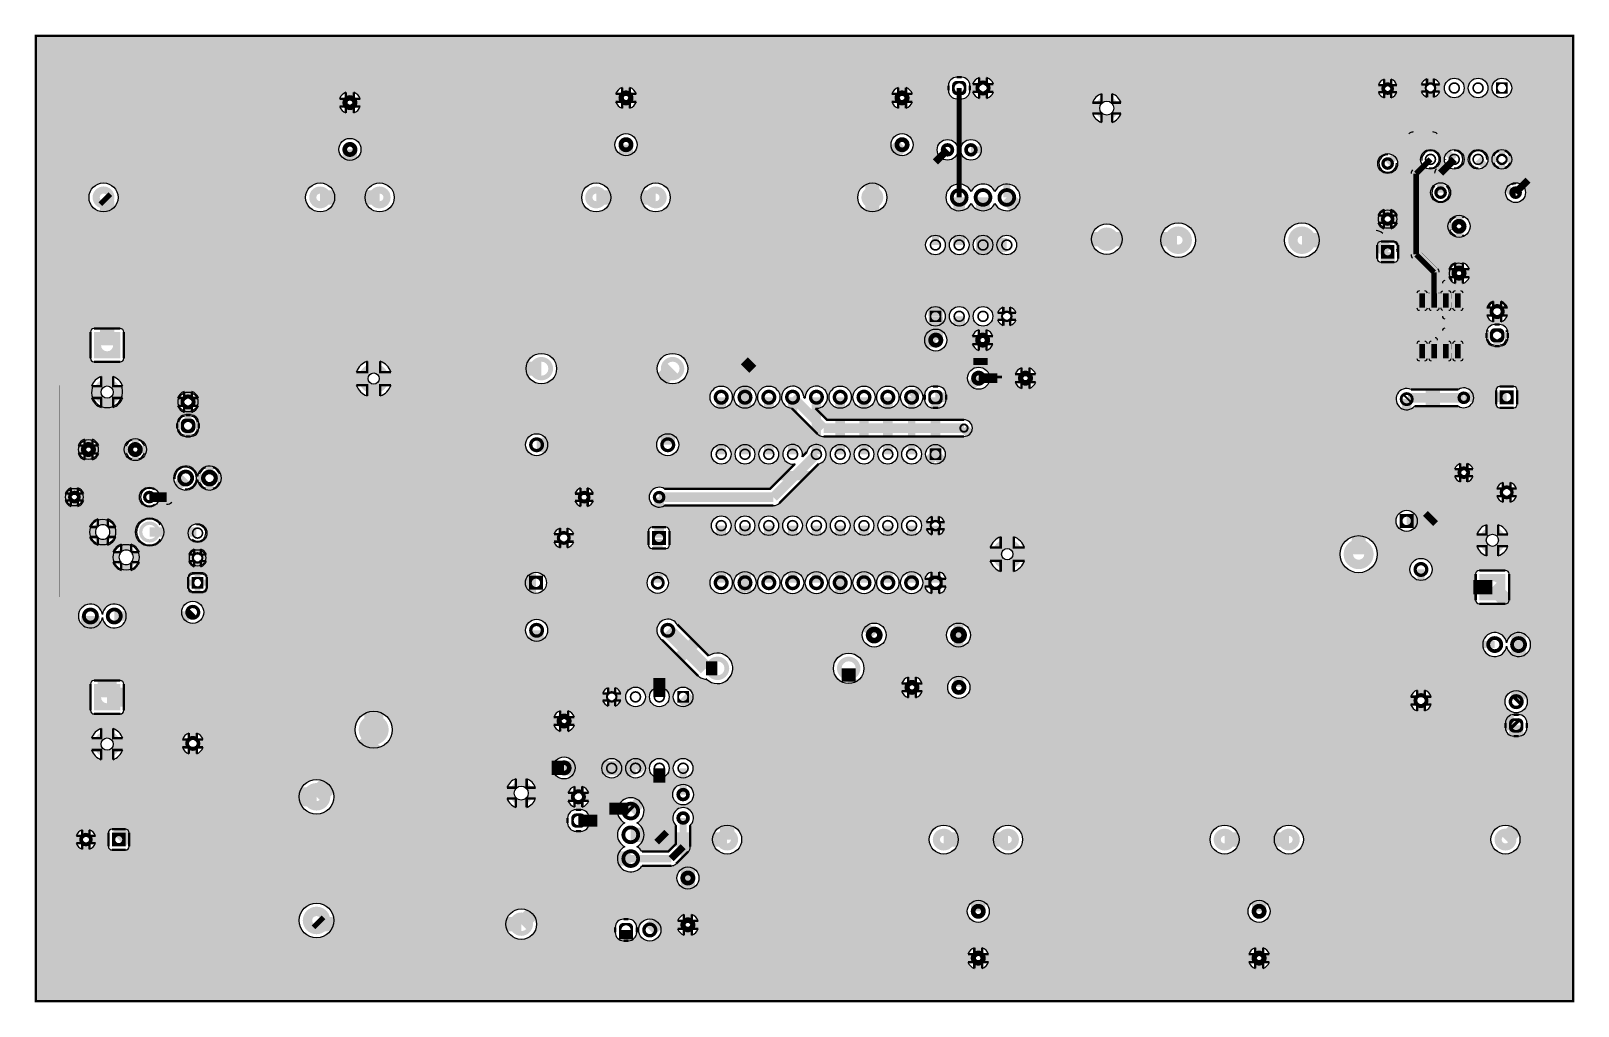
# Model space of a CAD drawing. Extents: x 0 to 6500, y 0 to 4100.
import ezdxf

# ---------------------------------------------------------------- set-up
doc = ezdxf.new("R2010")
doc.units = 0
for name, color, linetype in [('BOARD_OUTLINE', 2, 'CONTINUOUS'), ('COPPER_BOTTOM', 1, 'CONTINUOUS'), ('COPPER_TOP', 3, 'CONTINUOUS')]:
    doc.layers.add(name, color=color, linetype=linetype)

msp = doc.modelspace()

# ---------------------------------------------------------------- hatches: boundary and pattern name
at = {"layer": 'COPPER_BOTTOM'}
h = msp.add_hatch(color=1, dxfattribs=at)
h.paths.add_polyline_path([(6479.903268, 4079.903268), (6479.903268, 20.096732), (20.096732, 20.096732), (20.096732, 4079.903268)])
edge = h.paths.add_edge_path()
edge.add_arc((4520, 3775.590551), 29.527559, 0, 360)
edge = h.paths.add_edge_path()
edge.add_arc((1340, 3798.425197), 46.496063, 290.769523, 339.230477)
edge.add_line((1383.47449, 3781.937244), (1356.487953, 3781.937244))
edge.add_line((1356.487953, 3781.937244), (1356.487953, 3754.950707))
edge = h.paths.add_edge_path()
edge.add_line((1323.512047, 3754.950707), (1323.512047, 3781.937244))
edge.add_line((1323.512047, 3781.937244), (1296.52551, 3781.937244))
edge.add_arc((1340, 3798.425197), 46.496063, 200.769523, 249.230477)
edge = h.paths.add_edge_path()
edge.add_line((6205.167323, 2809.585), (6205.167323, 2830.415))
edge.add_arc((6170.415, 2830.415), 34.752323, 0, 90)
edge.add_line((6170.415, 2865.167323), (6149.585, 2865.167323))
edge.add_arc((6149.585, 2830.415), 34.752323, 90, 180)
edge.add_line((6114.832677, 2830.415), (6114.832677, 2809.585))
edge.add_arc((6149.585, 2809.585), 34.752323, 180, 270)
edge.add_line((6149.585, 2774.832677), (6170.415, 2774.832677))
edge.add_arc((6170.415, 2809.585), 34.752323, 270, 0)
edge = h.paths.add_edge_path()
edge.add_arc((5840, 1835.590551), 46.496063, 0, 360)
edge = h.paths.add_edge_path()
edge.add_arc((5578.188976, 1900), 77.992126, 0, 360)
edge = h.paths.add_edge_path()
edge.add_arc((264.881929, 2723.307126), 15.072559, 180, 270)
edge.add_line((264.881929, 2708.234567), (375.118071, 2708.234567))
edge.add_arc((375.118071, 2723.307126), 15.072559, 270, 0)
edge.add_line((390.19063, 2723.307126), (390.19063, 2833.543268))
edge.add_arc((375.118071, 2833.543268), 15.072559, 0, 90)
edge.add_line((375.118071, 2848.615827), (264.881929, 2848.615827))
edge.add_arc((264.881929, 2833.543268), 15.072559, 90, 180)
edge.add_line((249.80937, 2833.543268), (249.80937, 2723.307126))
edge = h.paths.add_edge_path()
edge.add_arc((3789.585, 1769.585), 34.752323, 189.27605, 260.72395)
edge.add_line((3783.983228, 1735.287127), (3783.983228, 1763.983228))
edge.add_line((3783.983228, 1763.983228), (3755.287127, 1763.983228))
edge = h.paths.add_edge_path()
edge.add_line((3755.287127, 1796.016772), (3783.983228, 1796.016772))
edge.add_line((3783.983228, 1796.016772), (3783.983228, 1824.712873))
edge.add_arc((3789.585, 1790.415), 34.752323, 99.27605, 170.72395)
edge = h.paths.add_edge_path()
edge.add_arc((4101.811024, 1900), 77.992126, 200.769531, 249.230469)
edge.add_line((4074.154252, 1827.076241), (4074.154252, 1872.343228))
edge.add_line((4074.154252, 1872.343228), (4028.887264, 1872.343228))
edge = h.paths.add_edge_path()
edge.add_arc((4101.811024, 1900), 77.992126, 290.769531, 339.230469)
edge.add_line((4174.734783, 1872.343228), (4129.467795, 1872.343228))
edge.add_line((4129.467795, 1872.343228), (4129.467795, 1827.076241))
edge = h.paths.add_edge_path()
edge.add_line((2082.770394, 955.630263), (2082.770394, 918.360945))
edge.add_line((2082.770394, 918.360945), (2120.039712, 918.360945))
edge.add_arc((2060, 895.590551), 64.212598, 20.76951, 69.23049)
edge = h.paths.add_edge_path()
edge.add_arc((2060, 895.590551), 29.527559, 0, 360)
edge = h.paths.add_edge_path()
edge.add_arc((2060, 895.590551), 64.212598, 110.76951, 159.23049)
edge.add_line((1999.960288, 918.360945), (2037.229606, 918.360945))
edge.add_line((2037.229606, 918.360945), (2037.229606, 955.630263))
edge = h.paths.add_edge_path()
edge.add_arc((2740, 889.212598), 43.543307, 0, 360)
edge = h.paths.add_edge_path()
edge.add_arc((700, 1884.330709), 17.5, 0, 360)
edge = h.paths.add_edge_path()
edge.add_arc((700, 1884.330709), 39.5, 200.769531, 249.230469)
edge.add_line((685.992913, 1847.39764), (685.992913, 1870.323622))
edge.add_line((685.992913, 1870.323622), (663.066932, 1870.323622))
edge = h.paths.add_edge_path()
edge.add_arc((400, 1886.850394), 30.511811, 136.442163, 223.557837)
edge.add_line((377.888727, 1865.825118), (344.56174, 1865.825118))
edge.add_arc((400, 1886.850394), 59.291339, 200.769517, 249.230483)
edge.add_line((378.974724, 1831.412134), (378.974724, 1864.739121))
edge.add_arc((400, 1886.850394), 30.511811, 226.442163, 313.557837)
edge.add_line((421.025276, 1864.739121), (421.025276, 1831.412134))
edge.add_arc((400, 1886.850394), 59.291339, 290.769517, 339.230483)
edge.add_line((455.43826, 1865.825118), (422.111273, 1865.825118))
edge.add_arc((400, 1886.850394), 30.511811, 316.442163, 43.557837)
edge.add_line((422.111273, 1907.875669), (455.43826, 1907.875669))
edge.add_arc((400, 1886.850394), 59.291339, 20.769517, 69.230483)
edge.add_line((421.025276, 1942.288653), (421.025276, 1908.961667))
edge.add_arc((400, 1886.850394), 30.511811, 46.442163, 133.557837)
edge.add_line((378.974724, 1908.961667), (378.974724, 1942.288653))
edge.add_arc((400, 1886.850394), 59.291339, 110.769517, 159.230483)
edge.add_line((344.56174, 1907.875669), (377.888727, 1907.875669))
edge = h.paths.add_edge_path()
edge.add_line((736.933068, 1870.323622), (714.007087, 1870.323622))
edge.add_line((714.007087, 1870.323622), (714.007087, 1847.39764))
edge.add_arc((700, 1884.330709), 39.5, 290.769531, 339.230469)
edge = h.paths.add_edge_path()
edge.add_arc((1200, 880), 72.870079, 0, 360)
edge = h.paths.add_edge_path()
edge.add_arc((3800, 2900), 41.311024, 0, 360)
edge = h.paths.add_edge_path()
edge.add_arc((3800, 3200), 41.311024, 0, 360)
edge = h.paths.add_edge_path()
edge.add_arc((3801.574803, 2800), 46.496063, 0, 360)
edge = h.paths.add_edge_path()
edge.add_line((3330, 2394.830669), (3920, 2394.830669))
edge.add_arc((3920, 2430), 35.169331, 270, 90)
edge.add_line((3920, 2465.169331), (3344.567574, 2465.169331))
edge.add_line((3344.567574, 2465.169331), (3296.256528, 2513.480377))
edge.add_arc((3300, 2560), 46.67, 265.399276, 184.600724)
edge.add_line((3253.480377, 2556.256528), (3246.561874, 2563.175031))
edge.add_arc((3200, 2560), 46.67, 3.900933, 266.098963)
edge.add_line((3196.824884, 2513.438132), (3305.131472, 2405.131544))
edge.add_arc((3329.999944, 2430.000016), 35.169331, 225, 253.569271)
edge.add_arc((3330, 2430), 35.169331, 253.569176, 270)
edge = h.paths.add_edge_path()
edge.add_arc((3800, 2320), 41.311024, 0, 360)
edge = h.paths.add_edge_path()
edge.add_arc((3789.585, 2549.585), 34.752323, 180, 270)
edge.add_line((3789.585, 2514.832677), (3810.415, 2514.832677))
edge.add_arc((3810.415, 2549.585), 34.752323, 270, 0)
edge.add_line((3845.167323, 2549.585), (3845.167323, 2570.415))
edge.add_arc((3810.415, 2570.415), 34.752323, 0, 90)
edge.add_line((3810.415, 2605.167323), (3789.585, 2605.167323))
edge.add_arc((3789.585, 2570.415), 34.752323, 90, 180)
edge.add_line((3754.832677, 2570.415), (3754.832677, 2549.585))
edge = h.paths.add_edge_path()
edge.add_line((2661.688222, 2104.476339), (3119.645669, 2104.476339))
edge.add_arc((3119.645669, 2139.645669), 35.169331, 270, 315.072091)
edge.add_line((3144.545412, 2114.808507), (3309.543297, 2279.806392))
edge.add_arc((3300, 2320), 41.311024, 283.356595, 166.643258)
edge.add_line((3259.806416, 2329.5434), (3240.021358, 2309.758342))
edge.add_arc((3200, 2320), 41.311024, 345.645782, 284.354218)
edge.add_line((3210.241658, 2279.978642), (3105.078016, 2174.815))
edge.add_line((3105.078016, 2174.815), (2661.688222, 2174.815))
edge.add_arc((2639.149606, 2139.645669), 41.771654, 57.345816, 302.654184)
edge = h.paths.add_edge_path()
edge.add_arc((2675.590551, 1580), 46.496063, 31.533378, 238.466327)
edge.add_line((2651.27313, 1540.369874), (2803.616731, 1388.026273))
edge.add_arc((2835.590485, 1420.000027), 45.217717, 225, 247.999925)
edge.add_arc((2835.590551, 1420), 45.217717, 247.999834, 270)
edge.add_line((2835.590551, 1374.782283), (2838.817608, 1374.782283))
edge.add_arc((2884.409449, 1420), 64.212598, 224.76395, 125.410081)
edge.add_line((2847.203091, 1472.334929), (2814.548925, 1504.989095))
edge.add_line((2814.548925, 1504.989095), (2715.220802, 1604.317217))
edge = h.paths.add_edge_path()
edge.add_line((5685.187402, 3818.423203), (5685.187402, 3842.667717))
edge.add_line((5685.187402, 3842.667717), (5660.942888, 3842.667717))
edge.add_arc((5700, 3857.480315), 41.771654, 200.769474, 249.230526)
edge = h.paths.add_edge_path()
edge.add_arc((5700, 3857.480315), 12.992126, 0, 360)
edge = h.paths.add_edge_path()
edge.add_line((5739.057112, 3842.667717), (5714.812598, 3842.667717))
edge.add_line((5714.812598, 3842.667717), (5714.812598, 3818.423203))
edge.add_arc((5700, 3857.480315), 41.771654, 290.769474, 339.230526)
edge = h.paths.add_edge_path()
edge.add_line((5918.626402, 3845.350709), (5894.649291, 3845.350709))
edge.add_line((5894.649291, 3845.350709), (5894.649291, 3821.373598))
edge.add_arc((5880, 3860), 41.311024, 290.769528, 339.230472)
edge = h.paths.add_edge_path()
edge.add_arc((5880, 3860), 17.5, 0, 360)
edge = h.paths.add_edge_path()
edge.add_line((5865.350709, 3821.373598), (5865.350709, 3845.350709))
edge.add_line((5865.350709, 3845.350709), (5841.373598, 3845.350709))
edge.add_arc((5880, 3860), 41.311024, 200.769528, 249.230472)
edge = h.paths.add_edge_path()
edge.add_arc((5980, 3860), 41.311024, 0, 360)
edge = h.paths.add_edge_path()
edge.add_arc((6080, 3860), 41.311024, 0, 360)
edge = h.paths.add_edge_path()
edge.add_arc((6180, 3860), 41.311024, 0, 360)
edge = h.paths.add_edge_path()
edge.add_line((5660.942888, 3872.292913), (5685.187402, 3872.292913))
edge.add_line((5685.187402, 3872.292913), (5685.187402, 3896.537427))
edge.add_arc((5700, 3857.480315), 41.771654, 110.769474, 159.230526)
edge = h.paths.add_edge_path()
edge.add_line((5714.812598, 3896.537427), (5714.812598, 3872.292913))
edge.add_line((5714.812598, 3872.292913), (5739.057112, 3872.292913))
edge.add_arc((5700, 3857.480315), 41.771654, 20.769474, 69.230526)
edge = h.paths.add_edge_path()
edge.add_line((5894.649291, 3898.626402), (5894.649291, 3874.649291))
edge.add_line((5894.649291, 3874.649291), (5918.626402, 3874.649291))
edge.add_arc((5880, 3860), 41.311024, 20.769528, 69.230472)
edge = h.paths.add_edge_path()
edge.add_line((5841.373598, 3874.649291), (5865.350709, 3874.649291))
edge.add_line((5865.350709, 3874.649291), (5865.350709, 3898.626402))
edge.add_arc((5880, 3860), 41.311024, 110.769528, 159.230472)
edge = h.paths.add_edge_path()
edge.add_line((3854.832677, 3870.415), (3854.832677, 3849.585))
edge.add_arc((3889.585, 3849.585), 34.752323, 180, 270)
edge.add_line((3889.585, 3814.832677), (3910.415, 3814.832677))
edge.add_arc((3910.415, 3849.585), 34.752323, 270, 0)
edge.add_line((3945.167323, 3849.585), (3945.167323, 3870.415))
edge.add_arc((3910.415, 3870.415), 34.752323, 0, 90)
edge.add_line((3910.415, 3905.167323), (3889.585, 3905.167323))
edge.add_arc((3889.585, 3870.415), 34.752323, 90, 180)
edge = h.paths.add_edge_path()
edge.add_arc((4000, 3860), 17.5, 0, 360)
edge = h.paths.add_edge_path()
edge.add_line((3983.450394, 3816.362866), (3983.450394, 3843.450394))
edge.add_line((3983.450394, 3843.450394), (3956.362866, 3843.450394))
edge.add_arc((4000, 3860), 46.67, 200.769488, 249.230512)
edge = h.paths.add_edge_path()
edge.add_line((4043.637134, 3843.450394), (4016.549606, 3843.450394))
edge.add_line((4016.549606, 3843.450394), (4016.549606, 3816.362866))
edge.add_arc((4000, 3860), 46.67, 290.769488, 339.230512)
edge = h.paths.add_edge_path()
edge.add_line((4459.960288, 3798.360945), (4497.229606, 3798.360945))
edge.add_line((4497.229606, 3798.360945), (4497.229606, 3835.630263))
edge.add_arc((4520, 3775.590551), 64.212598, 110.76951, 159.23049)
edge = h.paths.add_edge_path()
edge.add_line((4542.770394, 3835.630263), (4542.770394, 3798.360945))
edge.add_line((4542.770394, 3798.360945), (4580.039712, 3798.360945))
edge.add_arc((4520, 3775.590551), 64.212598, 20.76951, 69.23049)
edge = h.paths.add_edge_path()
edge.add_line((3956.362866, 3876.549606), (3983.450394, 3876.549606))
edge.add_line((3983.450394, 3876.549606), (3983.450394, 3903.637134))
edge.add_arc((4000, 3860), 46.67, 110.769488, 159.230512)
edge = h.paths.add_edge_path()
edge.add_line((4016.549606, 3903.637134), (4016.549606, 3876.549606))
edge.add_line((4016.549606, 3876.549606), (4043.637134, 3876.549606))
edge.add_arc((4000, 3860), 46.67, 20.769488, 69.230512)
edge = h.paths.add_edge_path()
edge.add_line((3643.512047, 3774.950707), (3643.512047, 3801.937244))
edge.add_line((3643.512047, 3801.937244), (3616.52551, 3801.937244))
edge.add_arc((3660, 3818.425197), 46.496063, 200.769523, 249.230477)
edge = h.paths.add_edge_path()
edge.add_line((3703.47449, 3801.937244), (3676.487953, 3801.937244))
edge.add_line((3676.487953, 3801.937244), (3676.487953, 3774.950707))
edge.add_arc((3660, 3818.425197), 46.496063, 290.769523, 339.230477)
edge = h.paths.add_edge_path()
edge.add_line((3616.52551, 3834.91315), (3643.512047, 3834.91315))
edge.add_line((3643.512047, 3834.91315), (3643.512047, 3861.899687))
edge.add_arc((3660, 3818.425197), 46.496063, 110.769523, 159.230477)
edge = h.paths.add_edge_path()
edge.add_line((3676.487953, 3861.899687), (3676.487953, 3834.91315))
edge.add_line((3676.487953, 3834.91315), (3703.47449, 3834.91315))
edge.add_arc((3660, 3818.425197), 46.496063, 20.769523, 69.230477)
edge = h.paths.add_edge_path()
edge.add_arc((3660, 3818.425197), 11.811024, 0, 360)
edge = h.paths.add_edge_path()
edge.add_line((2543.47449, 3801.937244), (2516.487953, 3801.937244))
edge.add_line((2516.487953, 3801.937244), (2516.487953, 3774.950707))
edge.add_arc((2500, 3818.425197), 46.496063, 290.769523, 339.230477)
edge = h.paths.add_edge_path()
edge.add_line((2483.512047, 3774.950707), (2483.512047, 3801.937244))
edge.add_line((2483.512047, 3801.937244), (2456.52551, 3801.937244))
edge.add_arc((2500, 3818.425197), 46.496063, 200.769523, 249.230477)
edge = h.paths.add_edge_path()
edge.add_line((2456.52551, 3834.91315), (2483.512047, 3834.91315))
edge.add_line((2483.512047, 3834.91315), (2483.512047, 3861.899687))
edge.add_arc((2500, 3818.425197), 46.496063, 110.769523, 159.230477)
edge = h.paths.add_edge_path()
edge.add_line((2516.487953, 3861.899687), (2516.487953, 3834.91315))
edge.add_line((2516.487953, 3834.91315), (2543.47449, 3834.91315))
edge.add_arc((2500, 3818.425197), 46.496063, 20.769523, 69.230477)
edge = h.paths.add_edge_path()
edge.add_arc((2500, 3818.425197), 11.811024, 0, 360)
edge = h.paths.add_edge_path()
edge.add_arc((1340, 3798.425197), 11.811024, 0, 360)
edge = h.paths.add_edge_path()
edge.add_line((1296.52551, 3814.91315), (1323.512047, 3814.91315))
edge.add_line((1323.512047, 3814.91315), (1323.512047, 3841.899687))
edge.add_arc((1340, 3798.425197), 46.496063, 110.769523, 159.230477)
edge = h.paths.add_edge_path()
edge.add_line((1356.487953, 3841.899687), (1356.487953, 3814.91315))
edge.add_line((1356.487953, 3814.91315), (1383.47449, 3814.91315))
edge.add_arc((1340, 3798.425197), 46.496063, 20.769523, 69.230477)
edge = h.paths.add_edge_path()
edge.add_arc((6195, 700), 61, 0, 360)
edge = h.paths.add_edge_path()
edge.add_arc((6180, 3560), 41.311024, 0, 360)
edge = h.paths.add_edge_path()
edge.add_line((6143.450394, 2876.362866), (6143.450394, 2903.450394))
edge.add_line((6143.450394, 2903.450394), (6116.362866, 2903.450394))
edge.add_arc((6160, 2920), 46.67, 200.769488, 249.230512)
edge = h.paths.add_edge_path()
edge.add_arc((6160, 2920), 17.5, 0, 360)
edge = h.paths.add_edge_path()
edge.add_line((6203.637134, 2903.450394), (6176.549606, 2903.450394))
edge.add_line((6176.549606, 2903.450394), (6176.549606, 2876.362866))
edge.add_arc((6160, 2920), 46.67, 290.769488, 339.230512)
edge = h.paths.add_edge_path()
edge.add_line((6116.362866, 2936.549606), (6143.450394, 2936.549606))
edge.add_line((6143.450394, 2936.549606), (6143.450394, 2963.637134))
edge.add_arc((6160, 2920), 46.67, 110.769488, 159.230512)
edge = h.paths.add_edge_path()
edge.add_line((6176.549606, 2963.637134), (6176.549606, 2936.549606))
edge.add_line((6176.549606, 2936.549606), (6203.637134, 2936.549606))
edge.add_arc((6160, 2920), 46.67, 20.769488, 69.230512)
edge = h.paths.add_edge_path()
edge.add_line((5983.512047, 3038.100313), (5983.512047, 3065.08685))
edge.add_line((5983.512047, 3065.08685), (5956.52551, 3065.08685))
edge.add_arc((6000, 3081.574803), 46.496063, 200.769523, 249.230477)
edge = h.paths.add_edge_path()
edge.add_arc((6000, 3081.574803), 11.811024, 0, 360)
edge = h.paths.add_edge_path()
edge.add_line((6043.47449, 3065.08685), (6016.487953, 3065.08685))
edge.add_line((6016.487953, 3065.08685), (6016.487953, 3038.100313))
edge.add_arc((6000, 3081.574803), 46.496063, 290.769523, 339.230477)
edge = h.paths.add_edge_path()
edge.add_line((5743.615866, 3142.559055), (5743.615866, 3199.645669))
edge.add_arc((5728.543307, 3199.645669), 15.072559, 0, 90)
edge.add_line((5728.543307, 3214.718228), (5671.456693, 3214.718228))
edge.add_arc((5671.456693, 3199.645669), 15.072559, 90, 180)
edge.add_line((5656.384134, 3199.645669), (5656.384134, 3142.559055))
edge.add_arc((5671.456693, 3142.559055), 15.072559, 180, 270)
edge.add_line((5671.456693, 3127.486496), (5728.543307, 3127.486496))
edge.add_arc((5728.543307, 3142.559055), 15.072559, 270, 0)
edge = h.paths.add_edge_path()
edge.add_line((5956.52551, 3098.062756), (5983.512047, 3098.062756))
edge.add_line((5983.512047, 3098.062756), (5983.512047, 3125.049293))
edge.add_arc((6000, 3081.574803), 46.496063, 110.769523, 159.230477)
edge = h.paths.add_edge_path()
edge.add_line((6016.487953, 3125.049293), (6016.487953, 3098.062756))
edge.add_line((6016.487953, 3098.062756), (6043.47449, 3098.062756))
edge.add_arc((6000, 3081.574803), 46.496063, 20.769523, 69.230477)
edge = h.paths.add_edge_path()
edge.add_line((5684.559134, 3268.184013), (5684.559134, 3293.456772))
edge.add_line((5684.559134, 3293.456772), (5659.286375, 3293.456772))
edge.add_arc((5700, 3308.897638), 43.543307, 200.769508, 249.230492)
edge = h.paths.add_edge_path()
edge.add_arc((5700, 3308.897638), 14.76378, 0, 360)
edge = h.paths.add_edge_path()
edge.add_line((5740.713625, 3293.456772), (5715.440866, 3293.456772))
edge.add_line((5715.440866, 3293.456772), (5715.440866, 3268.184013))
edge.add_arc((5700, 3308.897638), 43.543307, 290.769508, 339.230492)
edge = h.paths.add_edge_path()
edge.add_arc((6000, 3278.425197), 46.496063, 0, 360)
edge = h.paths.add_edge_path()
edge.add_line((5659.286375, 3324.338504), (5684.559134, 3324.338504))
edge.add_line((5684.559134, 3324.338504), (5684.559134, 3349.611263))
edge.add_arc((5700, 3308.897638), 43.543307, 110.769508, 159.230492)
edge = h.paths.add_edge_path()
edge.add_line((5715.440866, 3349.611263), (5715.440866, 3324.338504))
edge.add_line((5715.440866, 3324.338504), (5740.713625, 3324.338504))
edge.add_arc((5700, 3308.897638), 43.543307, 20.769508, 69.230492)
edge = h.paths.add_edge_path()
edge.add_arc((5922.519685, 3420), 41.771654, 0, 360)
edge = h.paths.add_edge_path()
edge.add_arc((6237.480315, 3420), 41.771654, 0, 360)
edge = h.paths.add_edge_path()
edge.add_arc((5700, 3542.519685), 41.771654, 0, 360)
edge = h.paths.add_edge_path()
edge.add_arc((5880, 3560), 41.311024, 0, 360)
edge = h.paths.add_edge_path()
edge.add_arc((5980, 3560), 41.311024, 0, 360)
edge = h.paths.add_edge_path()
edge.add_arc((6080, 3560), 41.311024, 0, 360)
edge = h.paths.add_edge_path()
edge.add_arc((6140, 1958.425197), 25.590551, 0, 360)
edge = h.paths.add_edge_path()
edge.add_line((6115.135433, 1892.863755), (6115.135433, 1933.56063))
edge.add_line((6115.135433, 1933.56063), (6074.438558, 1933.56063))
edge.add_arc((6140, 1958.425197), 70.11811, 200.76953, 249.23047)
edge = h.paths.add_edge_path()
edge.add_line((6205.561442, 1933.56063), (6164.864567, 1933.56063))
edge.add_line((6164.864567, 1933.56063), (6164.864567, 1892.863755))
edge.add_arc((6140, 1958.425197), 70.11811, 290.76953, 339.23047)
edge = h.paths.add_edge_path()
edge.add_arc((5780, 2040), 44.527559, 0, 360)
edge = h.paths.add_edge_path()
edge.add_line((6074.438558, 1983.289764), (6115.135433, 1983.289764))
edge.add_line((6115.135433, 1983.289764), (6115.135433, 2023.986639))
edge.add_arc((6140, 1958.425197), 70.11811, 110.76953, 159.23047)
edge = h.paths.add_edge_path()
edge.add_line((6164.864567, 2023.986639), (6164.864567, 1983.289764))
edge.add_line((6164.864567, 1983.289764), (6205.561442, 1983.289764))
edge.add_arc((6140, 1958.425197), 70.11811, 20.76953, 69.23047)
edge = h.paths.add_edge_path()
edge.add_line((6241.633933, 2144.210157), (6215.789843, 2144.210157))
edge.add_line((6215.789843, 2144.210157), (6215.789843, 2118.366067))
edge.add_arc((6200, 2160), 44.527559, 290.769441, 339.230559)
edge = h.paths.add_edge_path()
edge.add_line((6184.210157, 2118.366067), (6184.210157, 2144.210157))
edge.add_line((6184.210157, 2144.210157), (6158.366067, 2144.210157))
edge.add_arc((6200, 2160), 44.527559, 200.769441, 249.230559)
edge = h.paths.add_edge_path()
edge.add_line((6005.187402, 2203.462573), (6005.187402, 2227.707087))
edge.add_line((6005.187402, 2227.707087), (5980.942888, 2227.707087))
edge.add_arc((6020, 2242.519685), 41.771654, 200.769474, 249.230526)
edge = h.paths.add_edge_path()
edge.add_line((6059.057112, 2227.707087), (6034.812598, 2227.707087))
edge.add_line((6034.812598, 2227.707087), (6034.812598, 2203.462573))
edge.add_arc((6020, 2242.519685), 41.771654, 290.769474, 339.230526)
edge = h.paths.add_edge_path()
edge.add_line((6215.789843, 2201.633933), (6215.789843, 2175.789843))
edge.add_line((6215.789843, 2175.789843), (6241.633933, 2175.789843))
edge.add_arc((6200, 2160), 44.527559, 20.769441, 69.230559)
edge = h.paths.add_edge_path()
edge.add_line((6158.366067, 2175.789843), (6184.210157, 2175.789843))
edge.add_line((6184.210157, 2175.789843), (6184.210157, 2201.633933))
edge.add_arc((6200, 2160), 44.527559, 110.769441, 159.230559)
edge = h.paths.add_edge_path()
edge.add_arc((6200, 2160), 17.716535, 0, 360)
edge = h.paths.add_edge_path()
edge.add_line((5980.942888, 2257.332283), (6005.187402, 2257.332283))
edge.add_line((6005.187402, 2257.332283), (6005.187402, 2281.576797))
edge.add_arc((6020, 2242.519685), 41.771654, 110.769474, 159.230526)
edge = h.paths.add_edge_path()
edge.add_line((6034.812598, 2281.576797), (6034.812598, 2257.332283))
edge.add_line((6034.812598, 2257.332283), (6059.057112, 2257.332283))
edge.add_arc((6020, 2242.519685), 41.771654, 20.769474, 69.230526)
edge = h.paths.add_edge_path()
edge.add_arc((6020, 2242.519685), 12.992126, 0, 360)
edge = h.paths.add_edge_path()
edge.add_line((5997.461384, 2592.649646), (5797.745717, 2592.649646))
edge.add_arc((5780, 2551.811024), 44.527559, 66.513478, 318.50827)
edge.add_line((5813.353428, 2522.310984), (5997.461384, 2522.310984))
edge.add_arc((6020, 2557.480315), 41.771654, 237.345816, 122.654184)
edge = h.paths.add_edge_path()
edge.add_line((6229.527559, 2604.600118), (6170.472441, 2604.600118))
edge.add_arc((6170.472441, 2589.527559), 15.072559, 90, 180)
edge.add_line((6155.399882, 2589.527559), (6155.399882, 2530.472441))
edge.add_arc((6170.472441, 2530.472441), 15.072559, 180, 270)
edge.add_line((6170.472441, 2515.399882), (6229.527559, 2515.399882))
edge.add_arc((6229.527559, 2530.472441), 15.072559, 270, 0)
edge.add_line((6244.600118, 2530.472441), (6244.600118, 2589.527559))
edge.add_arc((6229.527559, 2589.527559), 15.072559, 0, 90)
edge = h.paths.add_edge_path()
edge.add_line((6229.585, 1134.832677), (6250.415, 1134.832677))
edge.add_arc((6250.415, 1169.585), 34.752323, 270, 0)
edge.add_line((6285.167323, 1169.585), (6285.167323, 1190.415))
edge.add_arc((6250.415, 1190.415), 34.752323, 0, 90)
edge.add_line((6250.415, 1225.167323), (6229.585, 1225.167323))
edge.add_arc((6229.585, 1190.415), 34.752323, 90, 180)
edge.add_line((6194.832677, 1190.415), (6194.832677, 1169.585))
edge.add_arc((6229.585, 1169.585), 34.752323, 180, 270)
edge = h.paths.add_edge_path()
edge.add_line((5823.512047, 1240.934959), (5823.512047, 1267.921496))
edge.add_line((5823.512047, 1267.921496), (5796.52551, 1267.921496))
edge.add_arc((5840, 1284.409449), 46.496063, 200.769523, 249.230477)
edge = h.paths.add_edge_path()
edge.add_line((5883.47449, 1267.921496), (5856.487953, 1267.921496))
edge.add_line((5856.487953, 1267.921496), (5856.487953, 1240.934959))
edge.add_arc((5840, 1284.409449), 46.496063, 290.769523, 339.230477)
edge = h.paths.add_edge_path()
edge.add_arc((6240, 1280), 46.67, 0, 360)
edge = h.paths.add_edge_path()
edge.add_arc((5840, 1284.409449), 17.716535, 0, 360)
edge = h.paths.add_edge_path()
edge.add_line((5796.52551, 1300.897402), (5823.512047, 1300.897402))
edge.add_line((5823.512047, 1300.897402), (5823.512047, 1327.883939))
edge.add_arc((5840, 1284.409449), 46.496063, 110.769523, 159.230477)
edge = h.paths.add_edge_path()
edge.add_line((5856.487953, 1327.883939), (5856.487953, 1300.897402))
edge.add_line((5856.487953, 1300.897402), (5883.47449, 1300.897402))
edge.add_arc((5840, 1284.409449), 46.496063, 20.769523, 69.230477)
edge = h.paths.add_edge_path()
edge.add_arc((6150, 1520), 50.433071, 7.513991, 352.486009)
edge.add_arc((6250, 1520), 50.433071, 187.513991, 172.486009)
edge = h.paths.add_edge_path()
edge.add_line((6210.19063, 1706.456732), (6210.19063, 1816.692874))
edge.add_arc((6195.118071, 1816.692874), 15.072559, 0, 90)
edge.add_line((6195.118071, 1831.765433), (6084.881929, 1831.765433))
edge.add_arc((6084.881929, 1816.692874), 15.072559, 90, 180)
edge.add_line((6069.80937, 1816.692874), (6069.80937, 1706.456732))
edge.add_arc((6084.881929, 1706.456732), 15.072559, 180, 270)
edge.add_line((6084.881929, 1691.384173), (6195.118071, 1691.384173))
edge.add_arc((6195.118071, 1706.456732), 15.072559, 270, 0)
edge = h.paths.add_edge_path()
edge.add_line((246.543228, 740.713625), (246.543228, 715.440866))
edge.add_line((246.543228, 715.440866), (271.815987, 715.440866))
edge.add_arc((231.102362, 700), 43.543307, 20.769508, 69.230492)
edge = h.paths.add_edge_path()
edge.add_arc((231.102362, 700), 14.76378, 0, 360)
edge = h.paths.add_edge_path()
edge.add_line((215.661496, 659.286375), (215.661496, 684.559134))
edge.add_line((215.661496, 684.559134), (190.388737, 684.559134))
edge.add_arc((231.102362, 700), 43.543307, 200.769508, 249.230492)
edge = h.paths.add_edge_path()
edge.add_line((271.815987, 684.559134), (246.543228, 684.559134))
edge.add_line((246.543228, 684.559134), (246.543228, 659.286375))
edge.add_arc((231.102362, 700), 43.543307, 290.769508, 339.230492)
edge = h.paths.add_edge_path()
edge.add_line((397.440945, 743.615866), (340.354331, 743.615866))
edge.add_arc((340.354331, 728.543307), 15.072559, 90, 180)
edge.add_line((325.281772, 728.543307), (325.281772, 671.456693))
edge.add_arc((340.354331, 671.456693), 15.072559, 180, 270)
edge.add_line((340.354331, 656.384134), (397.440945, 656.384134))
edge.add_arc((397.440945, 671.456693), 15.072559, 270, 0)
edge.add_line((412.513504, 671.456693), (412.513504, 728.543307))
edge.add_arc((397.440945, 728.543307), 15.072559, 0, 90)
edge = h.paths.add_edge_path()
edge.add_line((190.388737, 715.440866), (215.661496, 715.440866))
edge.add_line((215.661496, 715.440866), (215.661496, 740.713625))
edge.add_arc((231.102362, 700), 43.543307, 110.769508, 159.230492)
edge = h.paths.add_edge_path()
edge.add_arc((5285, 700), 61, 0, 360)
edge = h.paths.add_edge_path()
edge.add_line((5116.52551, 218.062756), (5143.512047, 218.062756))
edge.add_line((5143.512047, 218.062756), (5143.512047, 245.049293))
edge.add_arc((5160, 201.574803), 46.496063, 110.769523, 159.230477)
edge = h.paths.add_edge_path()
edge.add_line((5143.512047, 158.100313), (5143.512047, 185.08685))
edge.add_line((5143.512047, 185.08685), (5116.52551, 185.08685))
edge.add_arc((5160, 201.574803), 46.496063, 200.769523, 249.230477)
edge = h.paths.add_edge_path()
edge.add_line((5176.487953, 245.049293), (5176.487953, 218.062756))
edge.add_line((5176.487953, 218.062756), (5203.47449, 218.062756))
edge.add_arc((5160, 201.574803), 46.496063, 20.769523, 69.230477)
edge = h.paths.add_edge_path()
edge.add_line((5203.47449, 185.08685), (5176.487953, 185.08685))
edge.add_line((5176.487953, 185.08685), (5176.487953, 158.100313))
edge.add_arc((5160, 201.574803), 46.496063, 290.769523, 339.230477)
edge = h.paths.add_edge_path()
edge.add_arc((5160, 201.574803), 11.811024, 0, 360)
edge = h.paths.add_edge_path()
edge.add_arc((5160, 398.425197), 46.496063, 0, 360)
edge = h.paths.add_edge_path()
edge.add_arc((5015, 700), 61, 0, 360)
edge = h.paths.add_edge_path()
edge.add_arc((305, 3400), 61, 0, 360)
edge = h.paths.add_edge_path()
edge.add_arc((4105, 700), 61, 0, 360)
edge = h.paths.add_edge_path()
edge.add_line((3936.52551, 218.062756), (3963.512047, 218.062756))
edge.add_line((3963.512047, 218.062756), (3963.512047, 245.049293))
edge.add_arc((3980, 201.574803), 46.496063, 110.769523, 159.230477)
edge = h.paths.add_edge_path()
edge.add_line((3963.512047, 158.100313), (3963.512047, 185.08685))
edge.add_line((3963.512047, 185.08685), (3936.52551, 185.08685))
edge.add_arc((3980, 201.574803), 46.496063, 200.769523, 249.230477)
edge = h.paths.add_edge_path()
edge.add_line((3996.487953, 245.049293), (3996.487953, 218.062756))
edge.add_line((3996.487953, 218.062756), (4023.47449, 218.062756))
edge.add_arc((3980, 201.574803), 46.496063, 20.769523, 69.230477)
edge = h.paths.add_edge_path()
edge.add_line((4023.47449, 185.08685), (3996.487953, 185.08685))
edge.add_line((3996.487953, 185.08685), (3996.487953, 158.100313))
edge.add_arc((3980, 201.574803), 46.496063, 290.769523, 339.230477)
edge = h.paths.add_edge_path()
edge.add_arc((3980, 201.574803), 11.811024, 0, 360)
edge = h.paths.add_edge_path()
edge.add_arc((3980, 398.425197), 46.496063, 0, 360)
edge = h.paths.add_edge_path()
edge.add_arc((3835, 700), 61, 0, 360)
edge = h.paths.add_edge_path()
edge.add_arc((2925, 700), 61, 0, 360)
edge = h.paths.add_edge_path()
edge.add_line((2316.549606, 923.637134), (2316.549606, 896.549606))
edge.add_line((2316.549606, 896.549606), (2343.637134, 896.549606))
edge.add_arc((2300, 880), 46.67, 20.769488, 69.230512)
edge = h.paths.add_edge_path()
edge.add_arc((2060, 344.409449), 64.212598, 0, 360)
edge = h.paths.add_edge_path()
edge.add_line((2454.832677, 330.415), (2454.832677, 309.585))
edge.add_arc((2489.585, 309.585), 34.752323, 180, 270)
edge.add_line((2489.585, 274.832677), (2510.415, 274.832677))
edge.add_arc((2510.415, 309.585), 34.752323, 270, 0)
edge.add_line((2545.167323, 309.585), (2545.167323, 330.415))
edge.add_arc((2510.415, 330.415), 34.752323, 0, 90)
edge.add_line((2510.415, 365.167323), (2489.585, 365.167323))
edge.add_arc((2489.585, 330.415), 34.752323, 90, 180)
edge = h.paths.add_edge_path()
edge.add_arc((2600, 320), 46.67, 0, 360)
edge = h.paths.add_edge_path()
edge.add_line((2743.512047, 298.100313), (2743.512047, 325.08685))
edge.add_line((2743.512047, 325.08685), (2716.52551, 325.08685))
edge.add_arc((2760, 341.574803), 46.496063, 200.769523, 249.230477)
edge = h.paths.add_edge_path()
edge.add_line((2803.47449, 325.08685), (2776.487953, 325.08685))
edge.add_line((2776.487953, 325.08685), (2776.487953, 298.100313))
edge.add_arc((2760, 341.574803), 46.496063, 290.769523, 339.230477)
edge = h.paths.add_edge_path()
edge.add_arc((2760, 341.574803), 11.811024, 0, 360)
edge = h.paths.add_edge_path()
edge.add_line((2716.52551, 358.062756), (2743.512047, 358.062756))
edge.add_line((2743.512047, 358.062756), (2743.512047, 385.049293))
edge.add_arc((2760, 341.574803), 46.496063, 110.769523, 159.230477)
edge = h.paths.add_edge_path()
edge.add_line((2776.487953, 385.049293), (2776.487953, 358.062756))
edge.add_line((2776.487953, 358.062756), (2803.47449, 358.062756))
edge.add_arc((2760, 341.574803), 46.496063, 20.769523, 69.230477)
edge = h.paths.add_edge_path()
edge.add_arc((2760, 538.425197), 46.496063, 0, 360)
edge = h.paths.add_edge_path()
edge.add_line((2709.854882, 759.366207), (2709.854882, 682.486556))
edge.add_line((2709.854882, 682.486556), (2677.513444, 650.145118))
edge.add_line((2677.513444, 650.145118), (2567.171462, 650.145118))
edge.add_arc((2520, 620), 55.981024, 32.58078, 63.273032)
edge.add_arc((2520, 720), 55.981024, 296.726968, 63.273032)
edge.add_arc((2520, 820), 55.981024, 296.726968, 243.273032)
edge.add_arc((2520, 720), 55.981024, 116.726968, 243.273032)
edge.add_arc((2520, 620), 55.981024, 116.726968, 327.41922)
edge.add_line((2567.171462, 589.854882), (2689.974434, 589.854882))
edge.add_arc((2689.99995, 619.999989), 30.145118, 269.951503, 282.147304)
edge.add_arc((2690, 620), 30.145118, 282.147206, 315.077867)
edge.add_line((2711.344767, 598.713171), (2761.286829, 648.655233))
edge.add_arc((2740, 670), 30.145118, 314.922133, 0)
edge.add_line((2770.145118, 670), (2770.145118, 759.366207))
edge.add_arc((2740, 790.787402), 43.543307, 313.812609, 226.187391)
edge = h.paths.add_edge_path()
edge.add_line((2289.585, 734.832677), (2310.415, 734.832677))
edge.add_arc((2310.415, 769.585), 34.752323, 270, 0)
edge.add_line((2345.167323, 769.585), (2345.167323, 790.415))
edge.add_arc((2310.415, 790.415), 34.752323, 0, 90)
edge.add_line((2310.415, 825.167323), (2289.585, 825.167323))
edge.add_arc((2289.585, 790.415), 34.752323, 90, 180)
edge.add_line((2254.832677, 790.415), (2254.832677, 769.585))
edge.add_arc((2289.585, 769.585), 34.752323, 180, 270)
edge = h.paths.add_edge_path()
edge.add_line((2037.229606, 835.55084), (2037.229606, 872.820157))
edge.add_line((2037.229606, 872.820157), (1999.960288, 872.820157))
edge.add_arc((2060, 895.590551), 64.212598, 200.76951, 249.23049)
edge = h.paths.add_edge_path()
edge.add_line((2120.039712, 872.820157), (2082.770394, 872.820157))
edge.add_line((2082.770394, 872.820157), (2082.770394, 835.55084))
edge.add_arc((2060, 895.590551), 64.212598, 290.76951, 339.23049)
edge = h.paths.add_edge_path()
edge.add_arc((2300, 880), 17.5, 0, 360)
edge = h.paths.add_edge_path()
edge.add_line((2283.450394, 836.362866), (2283.450394, 863.450394))
edge.add_line((2283.450394, 863.450394), (2256.362866, 863.450394))
edge.add_arc((2300, 880), 46.67, 200.769488, 249.230512)
edge = h.paths.add_edge_path()
edge.add_line((2343.637134, 863.450394), (2316.549606, 863.450394))
edge.add_line((2316.549606, 863.450394), (2316.549606, 836.362866))
edge.add_arc((2300, 880), 46.67, 290.769488, 339.230512)
edge = h.paths.add_edge_path()
edge.add_line((2256.362866, 896.549606), (2283.450394, 896.549606))
edge.add_line((2283.450394, 896.549606), (2283.450394, 923.637134))
edge.add_arc((2300, 880), 46.67, 110.769488, 159.230512)
edge = h.paths.add_edge_path()
edge.add_arc((320, 1101.574803), 25.590551, 0, 360)
edge = h.paths.add_edge_path()
edge.add_line((295.135433, 1036.013361), (295.135433, 1076.710236))
edge.add_line((295.135433, 1076.710236), (254.438558, 1076.710236))
edge.add_arc((320, 1101.574803), 70.11811, 200.76953, 249.23047)
edge = h.paths.add_edge_path()
edge.add_line((385.561442, 1076.710236), (344.864567, 1076.710236))
edge.add_line((344.864567, 1076.710236), (344.864567, 1036.013361))
edge.add_arc((320, 1101.574803), 70.11811, 290.76953, 339.23047)
edge = h.paths.add_edge_path()
edge.add_line((723.47449, 1087.921496), (696.487953, 1087.921496))
edge.add_line((696.487953, 1087.921496), (696.487953, 1060.934959))
edge.add_arc((680, 1104.409449), 46.496063, 290.769523, 339.230477)
edge = h.paths.add_edge_path()
edge.add_arc((680, 1104.409449), 17.716535, 0, 360)
edge = h.paths.add_edge_path()
edge.add_line((663.512047, 1060.934959), (663.512047, 1087.921496))
edge.add_line((663.512047, 1087.921496), (636.52551, 1087.921496))
edge.add_arc((680, 1104.409449), 46.496063, 200.769523, 249.230477)
edge = h.paths.add_edge_path()
edge.add_line((254.438558, 1126.43937), (295.135433, 1126.43937))
edge.add_line((295.135433, 1126.43937), (295.135433, 1167.136245))
edge.add_arc((320, 1101.574803), 70.11811, 110.76953, 159.23047)
edge = h.paths.add_edge_path()
edge.add_line((344.864567, 1167.136245), (344.864567, 1126.43937))
edge.add_line((344.864567, 1126.43937), (385.561442, 1126.43937))
edge.add_arc((320, 1101.574803), 70.11811, 20.76953, 69.23047)
edge = h.paths.add_edge_path()
edge.add_line((696.487953, 1147.883939), (696.487953, 1120.897402))
edge.add_line((696.487953, 1120.897402), (723.47449, 1120.897402))
edge.add_arc((680, 1104.409449), 46.496063, 20.769523, 69.230477)
edge = h.paths.add_edge_path()
edge.add_line((636.52551, 1120.897402), (663.512047, 1120.897402))
edge.add_line((663.512047, 1120.897402), (663.512047, 1147.883939))
edge.add_arc((680, 1104.409449), 46.496063, 110.769523, 159.230477)
edge = h.paths.add_edge_path()
edge.add_line((249.80937, 1353.543268), (249.80937, 1243.307126))
edge.add_arc((264.881929, 1243.307126), 15.072559, 180, 270)
edge.add_line((264.881929, 1228.234567), (375.118071, 1228.234567))
edge.add_arc((375.118071, 1243.307126), 15.072559, 270, 0)
edge.add_line((390.19063, 1243.307126), (390.19063, 1353.543268))
edge.add_arc((375.118071, 1353.543268), 15.072559, 0, 90)
edge.add_line((375.118071, 1368.615827), (264.881929, 1368.615827))
edge.add_arc((264.881929, 1353.543268), 15.072559, 90, 180)
edge = h.paths.add_edge_path()
edge.add_arc((250, 1640), 50.433071, 7.513991, 352.486009)
edge.add_arc((350, 1640), 50.433071, 187.513991, 172.486009)
edge = h.paths.add_edge_path()
edge.add_arc((680, 1655.590551), 46.496063, 0, 360)
edge = h.paths.add_edge_path()
edge.add_line((675.5, 1740.427441), (724.5, 1740.427441))
edge.add_arc((724.5, 1755.5), 15.072559, 270, 0)
edge.add_line((739.572559, 1755.5), (739.572559, 1804.5))
edge.add_arc((724.5, 1804.5), 15.072559, 0, 90)
edge.add_line((724.5, 1819.572559), (675.5, 1819.572559))
edge.add_arc((675.5, 1804.5), 15.072559, 90, 180)
edge.add_line((660.427441, 1804.5), (660.427441, 1755.5))
edge.add_arc((675.5, 1755.5), 15.072559, 180, 270)
edge = h.paths.add_edge_path()
edge.add_arc((1200, 360), 72.870079, 0, 360)
edge = h.paths.add_edge_path()
edge.add_line((323.686076, 2014.174882), (357.013063, 2014.174882))
edge.add_arc((301.574803, 1993.149606), 59.291339, 20.769517, 69.230483)
edge.add_line((322.600079, 2048.587866), (322.600079, 2015.260879))
edge.add_arc((301.574803, 1993.149606), 30.511811, 46.442163, 133.557837)
edge.add_line((280.549528, 2015.260879), (280.549528, 2048.587866))
edge.add_arc((301.574803, 1993.149606), 59.291339, 110.769517, 159.230483)
edge.add_line((246.136544, 2014.174882), (279.46353, 2014.174882))
edge.add_arc((301.574803, 1993.149606), 30.511811, 136.442163, 223.557837)
edge.add_line((279.46353, 1972.124331), (246.136544, 1972.124331))
edge.add_arc((301.574803, 1993.149606), 59.291339, 200.769517, 249.230483)
edge.add_line((280.549528, 1937.711347), (280.549528, 1971.038333))
edge.add_arc((301.574803, 1993.149606), 30.511811, 226.442163, 313.557837)
edge.add_line((322.600079, 1971.038333), (322.600079, 1937.711347))
edge.add_arc((301.574803, 1993.149606), 59.291339, 290.769517, 339.230483)
edge.add_line((357.013063, 1972.124331), (323.686076, 1972.124331))
edge.add_arc((301.574803, 1993.149606), 30.511811, 316.442163, 43.557837)
edge = h.paths.add_edge_path()
edge.add_arc((498.425197, 1993.149606), 59.291339, 0, 360)
edge = h.paths.add_edge_path()
edge.add_arc((700, 1988.661417), 39.5, 0, 360)
edge = h.paths.add_edge_path()
edge.add_line((663.066932, 1898.337795), (685.992913, 1898.337795))
edge.add_line((685.992913, 1898.337795), (685.992913, 1921.263777))
edge.add_arc((700, 1884.330709), 39.5, 110.769531, 159.230469)
edge = h.paths.add_edge_path()
edge.add_line((714.007087, 1921.263777), (714.007087, 1898.337795))
edge.add_line((714.007087, 1898.337795), (736.933068, 1898.337795))
edge.add_arc((700, 1884.330709), 39.5, 20.769531, 69.230469)
edge = h.paths.add_edge_path()
edge.add_line((167.707087, 2100.942888), (167.707087, 2125.187402))
edge.add_line((167.707087, 2125.187402), (143.462573, 2125.187402))
edge.add_arc((182.519685, 2140), 41.771654, 200.769474, 249.230526)
edge = h.paths.add_edge_path()
edge.add_line((221.576797, 2125.187402), (197.332283, 2125.187402))
edge.add_line((197.332283, 2125.187402), (197.332283, 2100.942888))
edge.add_arc((182.519685, 2140), 41.771654, 290.769474, 339.230526)
edge = h.paths.add_edge_path()
edge.add_arc((497.480315, 2140), 41.771654, 0, 360)
edge = h.paths.add_edge_path()
edge.add_line((143.462573, 2154.812598), (167.707087, 2154.812598))
edge.add_line((167.707087, 2154.812598), (167.707087, 2179.057112))
edge.add_arc((182.519685, 2140), 41.771654, 110.769474, 159.230526)
edge = h.paths.add_edge_path()
edge.add_line((197.332283, 2179.057112), (197.332283, 2154.812598))
edge.add_line((197.332283, 2154.812598), (221.576797, 2154.812598))
edge.add_arc((182.519685, 2140), 41.771654, 20.769474, 69.230526)
edge = h.paths.add_edge_path()
edge.add_arc((182.519685, 2140), 12.992126, 0, 360)
edge = h.paths.add_edge_path()
edge.add_arc((650, 2220), 50.433071, 7.513991, 352.486009)
edge.add_arc((750, 2220), 50.433071, 187.513991, 172.486009)
edge = h.paths.add_edge_path()
edge.add_line((198.100313, 2356.487953), (225.08685, 2356.487953))
edge.add_line((225.08685, 2356.487953), (225.08685, 2383.47449))
edge.add_arc((241.574803, 2340), 46.496063, 110.769523, 159.230477)
edge = h.paths.add_edge_path()
edge.add_arc((241.574803, 2340), 11.811024, 0, 360)
edge = h.paths.add_edge_path()
edge.add_line((225.08685, 2296.52551), (225.08685, 2323.512047))
edge.add_line((225.08685, 2323.512047), (198.100313, 2323.512047))
edge.add_arc((241.574803, 2340), 46.496063, 200.769523, 249.230477)
edge = h.paths.add_edge_path()
edge.add_line((258.062756, 2383.47449), (258.062756, 2356.487953))
edge.add_line((258.062756, 2356.487953), (285.049293, 2356.487953))
edge.add_arc((241.574803, 2340), 46.496063, 20.769523, 69.230477)
edge = h.paths.add_edge_path()
edge.add_line((285.049293, 2323.512047), (258.062756, 2323.512047))
edge.add_line((258.062756, 2323.512047), (258.062756, 2296.52551))
edge.add_arc((241.574803, 2340), 46.496063, 290.769523, 339.230477)
edge = h.paths.add_edge_path()
edge.add_arc((438.425197, 2340), 46.496063, 0, 360)
edge = h.paths.add_edge_path()
edge.add_line((649.585, 2394.832677), (670.415, 2394.832677))
edge.add_arc((670.415, 2429.585), 34.752323, 270, 0)
edge.add_line((705.167323, 2429.585), (705.167323, 2450.415))
edge.add_arc((670.415, 2450.415), 34.752323, 0, 90)
edge.add_line((670.415, 2485.167323), (649.585, 2485.167323))
edge.add_arc((649.585, 2450.415), 34.752323, 90, 180)
edge.add_line((614.832677, 2450.415), (614.832677, 2429.585))
edge.add_arc((649.585, 2429.585), 34.752323, 180, 270)
edge = h.paths.add_edge_path()
edge.add_line((295.135433, 2516.013361), (295.135433, 2556.710236))
edge.add_line((295.135433, 2556.710236), (254.438558, 2556.710236))
edge.add_arc((320, 2581.574803), 70.11811, 200.76953, 249.23047)
edge = h.paths.add_edge_path()
edge.add_line((385.561442, 2556.710236), (344.864567, 2556.710236))
edge.add_line((344.864567, 2556.710236), (344.864567, 2516.013361))
edge.add_arc((320, 2581.574803), 70.11811, 290.76953, 339.23047)
edge = h.paths.add_edge_path()
edge.add_line((643.450394, 2496.362866), (643.450394, 2523.450394))
edge.add_line((643.450394, 2523.450394), (616.362866, 2523.450394))
edge.add_arc((660, 2540), 46.67, 200.769488, 249.230512)
edge = h.paths.add_edge_path()
edge.add_line((703.637134, 2523.450394), (676.549606, 2523.450394))
edge.add_line((676.549606, 2523.450394), (676.549606, 2496.362866))
edge.add_arc((660, 2540), 46.67, 290.769488, 339.230512)
edge = h.paths.add_edge_path()
edge.add_arc((320, 2581.574803), 25.590551, 0, 360)
edge = h.paths.add_edge_path()
edge.add_line((616.362866, 2556.549606), (643.450394, 2556.549606))
edge.add_line((643.450394, 2556.549606), (643.450394, 2583.637134))
edge.add_arc((660, 2540), 46.67, 110.769488, 159.230512)
edge = h.paths.add_edge_path()
edge.add_line((676.549606, 2583.637134), (676.549606, 2556.549606))
edge.add_line((676.549606, 2556.549606), (703.637134, 2556.549606))
edge.add_arc((660, 2540), 46.67, 20.769488, 69.230512)
edge = h.paths.add_edge_path()
edge.add_arc((660, 2540), 17.5, 0, 360)
edge = h.paths.add_edge_path()
edge.add_line((254.438558, 2606.43937), (295.135433, 2606.43937))
edge.add_line((295.135433, 2606.43937), (295.135433, 2647.136245))
edge.add_arc((320, 2581.574803), 70.11811, 110.76953, 159.23047)
edge = h.paths.add_edge_path()
edge.add_line((344.864567, 2647.136245), (344.864567, 2606.43937))
edge.add_line((344.864567, 2606.43937), (385.561442, 2606.43937))
edge.add_arc((320, 2581.574803), 70.11811, 20.76953, 69.23047)
edge = h.paths.add_edge_path()
edge.add_arc((5340, 3220), 72.870079, 0, 360)
edge = h.paths.add_edge_path()
edge.add_arc((4820, 3220), 72.870079, 0, 360)
edge = h.paths.add_edge_path()
edge.add_arc((3660, 3621.574803), 46.496063, 0, 360)
edge = h.paths.add_edge_path()
edge.add_arc((3535, 3400), 61, 0, 360)
edge = h.paths.add_edge_path()
edge.add_line((3954.950707, 2816.487953), (3981.937244, 2816.487953))
edge.add_line((3981.937244, 2816.487953), (3981.937244, 2843.47449))
edge.add_arc((3998.425197, 2800), 46.496063, 110.769523, 159.230477)
edge = h.paths.add_edge_path()
edge.add_line((4014.91315, 2843.47449), (4014.91315, 2816.487953))
edge.add_line((4014.91315, 2816.487953), (4041.899687, 2816.487953))
edge.add_arc((3998.425197, 2800), 46.496063, 20.769523, 69.230477)
edge = h.paths.add_edge_path()
edge.add_arc((3900, 2900), 41.311024, 0, 360)
edge = h.paths.add_edge_path()
edge.add_arc((4000, 2900), 41.311024, 0, 360)
edge = h.paths.add_edge_path()
edge.add_arc((4100, 2900), 17.5, 0, 360)
edge = h.paths.add_edge_path()
edge.add_line((4085.350709, 2861.373598), (4085.350709, 2885.350709))
edge.add_line((4085.350709, 2885.350709), (4061.373598, 2885.350709))
edge.add_arc((4100, 2900), 41.311024, 200.769528, 249.230472)
edge = h.paths.add_edge_path()
edge.add_line((4138.626402, 2885.350709), (4114.649291, 2885.350709))
edge.add_line((4114.649291, 2885.350709), (4114.649291, 2861.373598))
edge.add_arc((4100, 2900), 41.311024, 290.769528, 339.230472)
edge = h.paths.add_edge_path()
edge.add_line((4061.373598, 2914.649291), (4085.350709, 2914.649291))
edge.add_line((4085.350709, 2914.649291), (4085.350709, 2938.626402))
edge.add_arc((4100, 2900), 41.311024, 110.769528, 159.230472)
edge = h.paths.add_edge_path()
edge.add_line((4114.649291, 2938.626402), (4114.649291, 2914.649291))
edge.add_line((4114.649291, 2914.649291), (4138.626402, 2914.649291))
edge.add_arc((4100, 2900), 41.311024, 20.769528, 69.230472)
edge = h.paths.add_edge_path()
edge.add_arc((3900, 3200), 41.311024, 0, 360)
edge = h.paths.add_edge_path()
edge.add_arc((4000, 3200), 41.311024, 0, 360)
edge = h.paths.add_edge_path()
edge.add_arc((4100, 3200), 41.311024, 0, 360)
edge = h.paths.add_edge_path()
edge.add_arc((4520, 3224.409449), 64.212598, 0, 360)
edge = h.paths.add_edge_path()
edge.add_arc((4000, 3400), 55.981024, 26.726968, 153.273032)
edge.add_arc((3900, 3400), 55.981024, 26.726968, 333.273032)
edge.add_arc((4000, 3400), 55.981024, 206.726968, 333.273032)
edge.add_arc((4100, 3400), 55.981024, 206.726968, 153.273032)
edge = h.paths.add_edge_path()
edge.add_arc((3850.787402, 3600), 43.543307, 0, 360)
edge = h.paths.add_edge_path()
edge.add_arc((3949.212598, 3600), 43.543307, 0, 360)
edge = h.paths.add_edge_path()
edge.add_line((4497.229606, 3715.55084), (4497.229606, 3752.820157))
edge.add_line((4497.229606, 3752.820157), (4459.960288, 3752.820157))
edge.add_arc((4520, 3775.590551), 64.212598, 200.76951, 249.23049)
edge = h.paths.add_edge_path()
edge.add_line((4580.039712, 3752.820157), (4542.770394, 3752.820157))
edge.add_line((4542.770394, 3752.820157), (4542.770394, 3715.55084))
edge.add_arc((4520, 3775.590551), 64.212598, 290.76951, 339.23049)
edge = h.paths.add_edge_path()
edge.add_arc((3998.425197, 2800), 11.811024, 0, 360)
edge = h.paths.add_edge_path()
edge.add_arc((4101.811024, 1900), 23.622047, 0, 360)
edge = h.paths.add_edge_path()
edge.add_line((4028.887264, 1927.656772), (4074.154252, 1927.656772))
edge.add_line((4074.154252, 1927.656772), (4074.154252, 1972.923759))
edge.add_arc((4101.811024, 1900), 77.992126, 110.769531, 159.230469)
edge = h.paths.add_edge_path()
edge.add_line((4129.467795, 1972.923759), (4129.467795, 1927.656772))
edge.add_line((4129.467795, 1927.656772), (4174.734783, 1927.656772))
edge.add_arc((4101.811024, 1900), 77.992126, 20.769531, 69.230469)
edge = h.paths.add_edge_path()
edge.add_line((3761.373598, 2034.649291), (3785.350709, 2034.649291))
edge.add_line((3785.350709, 2034.649291), (3785.350709, 2058.626402))
edge.add_arc((3800, 2020), 41.311024, 110.769528, 159.230472)
edge = h.paths.add_edge_path()
edge.add_line((3785.350709, 1981.373598), (3785.350709, 2005.350709))
edge.add_line((3785.350709, 2005.350709), (3761.373598, 2005.350709))
edge.add_arc((3800, 2020), 41.311024, 200.769528, 249.230472)
edge = h.paths.add_edge_path()
edge.add_line((3814.649291, 2058.626402), (3814.649291, 2034.649291))
edge.add_line((3814.649291, 2034.649291), (3838.626402, 2034.649291))
edge.add_arc((3800, 2020), 41.311024, 20.769528, 69.230472)
edge = h.paths.add_edge_path()
edge.add_line((3838.626402, 2005.350709), (3814.649291, 2005.350709))
edge.add_line((3814.649291, 2005.350709), (3814.649291, 1981.373598))
edge.add_arc((3800, 2020), 41.311024, 290.769528, 339.230472)
edge = h.paths.add_edge_path()
edge.add_arc((3800, 2020), 17.5, 0, 360)
edge = h.paths.add_edge_path()
edge.add_arc((3981.574803, 2640), 46.496063, 0, 360)
edge = h.paths.add_edge_path()
edge.add_line((4161.937244, 2596.52551), (4161.937244, 2623.512047))
edge.add_line((4161.937244, 2623.512047), (4134.950707, 2623.512047))
edge.add_arc((4178.425197, 2640), 46.496063, 200.769523, 249.230477)
edge = h.paths.add_edge_path()
edge.add_line((4221.899687, 2623.512047), (4194.91315, 2623.512047))
edge.add_line((4194.91315, 2623.512047), (4194.91315, 2596.52551))
edge.add_arc((4178.425197, 2640), 46.496063, 290.769523, 339.230477)
edge = h.paths.add_edge_path()
edge.add_line((4134.950707, 2656.487953), (4161.937244, 2656.487953))
edge.add_line((4161.937244, 2656.487953), (4161.937244, 2683.47449))
edge.add_arc((4178.425197, 2640), 46.496063, 110.769523, 159.230477)
edge = h.paths.add_edge_path()
edge.add_arc((4178.425197, 2640), 11.811024, 0, 360)
edge = h.paths.add_edge_path()
edge.add_line((4194.91315, 2683.47449), (4194.91315, 2656.487953))
edge.add_line((4194.91315, 2656.487953), (4221.899687, 2656.487953))
edge.add_arc((4178.425197, 2640), 46.496063, 20.769523, 69.230477)
edge = h.paths.add_edge_path()
edge.add_line((4041.899687, 2783.512047), (4014.91315, 2783.512047))
edge.add_line((4014.91315, 2783.512047), (4014.91315, 2756.52551))
edge.add_arc((3998.425197, 2800), 46.496063, 290.769523, 339.230477)
edge = h.paths.add_edge_path()
edge.add_line((3981.937244, 2756.52551), (3981.937244, 2783.512047))
edge.add_line((3981.937244, 2783.512047), (3954.950707, 2783.512047))
edge.add_arc((3998.425197, 2800), 46.496063, 200.769523, 249.230477)
edge = h.paths.add_edge_path()
edge.add_arc((2500, 3621.574803), 46.496063, 0, 360)
edge = h.paths.add_edge_path()
edge.add_arc((2375, 3400), 61, 0, 360)
edge = h.paths.add_edge_path()
edge.add_arc((2625, 3400), 61, 0, 360)
edge = h.paths.add_edge_path()
edge.add_arc((2900, 2020), 41.311024, 0, 360)
edge = h.paths.add_edge_path()
edge.add_arc((3000, 2020), 41.311024, 0, 360)
edge = h.paths.add_edge_path()
edge.add_arc((3100, 2020), 41.311024, 0, 360)
edge = h.paths.add_edge_path()
edge.add_arc((3200, 2020), 41.311024, 0, 360)
edge = h.paths.add_edge_path()
edge.add_arc((3300, 2020), 41.311024, 0, 360)
edge = h.paths.add_edge_path()
edge.add_arc((3400, 2020), 41.311024, 0, 360)
edge = h.paths.add_edge_path()
edge.add_arc((3500, 2020), 41.311024, 0, 360)
edge = h.paths.add_edge_path()
edge.add_arc((3600, 2020), 41.311024, 0, 360)
edge = h.paths.add_edge_path()
edge.add_arc((3700, 2020), 41.311024, 0, 360)
edge = h.paths.add_edge_path()
edge.add_arc((2900, 2320), 41.311024, 0, 360)
edge = h.paths.add_edge_path()
edge.add_arc((3000, 2320), 41.311024, 0, 360)
edge = h.paths.add_edge_path()
edge.add_arc((3100, 2320), 41.311024, 0, 360)
edge = h.paths.add_edge_path()
edge.add_arc((3400, 2320), 41.311024, 0, 360)
edge = h.paths.add_edge_path()
edge.add_arc((3500, 2320), 41.311024, 0, 360)
edge = h.paths.add_edge_path()
edge.add_arc((3600, 2320), 41.311024, 0, 360)
edge = h.paths.add_edge_path()
edge.add_arc((3700, 2320), 41.311024, 0, 360)
edge = h.paths.add_edge_path()
edge.add_arc((2900, 2560), 46.67, 0, 360)
edge = h.paths.add_edge_path()
edge.add_arc((3000, 2560), 46.67, 0, 360)
edge = h.paths.add_edge_path()
edge.add_arc((3100, 2560), 46.67, 0, 360)
edge = h.paths.add_edge_path()
edge.add_arc((3400, 2560), 46.67, 0, 360)
edge = h.paths.add_edge_path()
edge.add_arc((3500, 2560), 46.67, 0, 360)
edge = h.paths.add_edge_path()
edge.add_arc((3600, 2560), 46.67, 0, 360)
edge = h.paths.add_edge_path()
edge.add_arc((3700, 2560), 46.67, 0, 360)
edge = h.paths.add_edge_path()
edge.add_arc((3701.574803, 1340), 11.811024, 0, 360)
edge = h.paths.add_edge_path()
edge.add_line((3685.08685, 1296.52551), (3685.08685, 1323.512047))
edge.add_line((3685.08685, 1323.512047), (3658.100313, 1323.512047))
edge.add_arc((3701.574803, 1340), 46.496063, 200.769523, 249.230477)
edge = h.paths.add_edge_path()
edge.add_line((3745.049293, 1323.512047), (3718.062756, 1323.512047))
edge.add_line((3718.062756, 1323.512047), (3718.062756, 1296.52551))
edge.add_arc((3701.574803, 1340), 46.496063, 290.769523, 339.230477)
edge = h.paths.add_edge_path()
edge.add_arc((3435.590551, 1420), 64.212598, 0, 360)
edge = h.paths.add_edge_path()
edge.add_line((3658.100313, 1356.487953), (3685.08685, 1356.487953))
edge.add_line((3685.08685, 1356.487953), (3685.08685, 1383.47449))
edge.add_arc((3701.574803, 1340), 46.496063, 110.769523, 159.230477)
edge = h.paths.add_edge_path()
edge.add_line((3718.062756, 1383.47449), (3718.062756, 1356.487953))
edge.add_line((3718.062756, 1356.487953), (3745.049293, 1356.487953))
edge.add_arc((3701.574803, 1340), 46.496063, 20.769523, 69.230477)
edge = h.paths.add_edge_path()
edge.add_arc((3542.834646, 1560), 50.433071, 0, 360)
edge = h.paths.add_edge_path()
edge.add_arc((2900, 1780), 46.67, 0, 360)
edge = h.paths.add_edge_path()
edge.add_arc((3000, 1780), 46.67, 0, 360)
edge = h.paths.add_edge_path()
edge.add_arc((3100, 1780), 46.67, 0, 360)
edge = h.paths.add_edge_path()
edge.add_arc((3200, 1780), 46.67, 0, 360)
edge = h.paths.add_edge_path()
edge.add_arc((3300, 1780), 46.67, 0, 360)
edge = h.paths.add_edge_path()
edge.add_arc((3400, 1780), 46.67, 0, 360)
edge = h.paths.add_edge_path()
edge.add_arc((3500, 1780), 46.67, 0, 360)
edge = h.paths.add_edge_path()
edge.add_arc((3600, 1780), 46.67, 0, 360)
edge = h.paths.add_edge_path()
edge.add_arc((3700, 1780), 46.67, 0, 360)
edge = h.paths.add_edge_path()
edge.add_arc((3898.425197, 1340), 46.496063, 0, 360)
edge = h.paths.add_edge_path()
edge.add_arc((3897.165354, 1560), 50.433071, 0, 360)
edge = h.paths.add_edge_path()
edge.add_arc((3810.415, 1790.415), 34.752323, 9.27605, 80.72395)
edge.add_line((3816.016772, 1824.712873), (3816.016772, 1796.016772))
edge.add_line((3816.016772, 1796.016772), (3844.712873, 1796.016772))
edge = h.paths.add_edge_path()
edge.add_arc((3810.415, 1769.585), 34.752323, 279.27605, 350.72395)
edge.add_line((3844.712873, 1763.983228), (3816.016772, 1763.983228))
edge.add_line((3816.016772, 1763.983228), (3816.016772, 1735.287127))
edge = h.paths.add_edge_path()
edge.add_arc((3800, 1780), 19.585, 0, 360)
edge = h.paths.add_edge_path()
edge.add_arc((2695.590551, 2680), 64.212598, 0, 360)
edge = h.paths.add_edge_path()
edge.add_line((2222.855827, 1926.74402), (2222.855827, 1952.58811))
edge.add_line((2222.855827, 1952.58811), (2197.011736, 1952.58811))
edge.add_arc((2238.645669, 1968.377953), 44.527559, 200.769441, 249.230559)
edge = h.paths.add_edge_path()
edge.add_arc((2238.645669, 1968.377953), 17.716535, 0, 360)
edge = h.paths.add_edge_path()
edge.add_line((2280.279602, 1952.58811), (2254.435512, 1952.58811))
edge.add_line((2254.435512, 1952.58811), (2254.435512, 1926.74402))
edge.add_arc((2238.645669, 1968.377953), 44.527559, 290.769441, 339.230559)
edge = h.paths.add_edge_path()
edge.add_line((2683.245787, 1938.850394), (2683.245787, 1997.905512))
edge.add_arc((2668.173228, 1997.905512), 15.072559, 0, 90)
edge.add_line((2668.173228, 2012.978071), (2609.11811, 2012.978071))
edge.add_arc((2609.11811, 1997.905512), 15.072559, 90, 180)
edge.add_line((2594.045551, 1997.905512), (2594.045551, 1938.850394))
edge.add_arc((2609.11811, 1938.850394), 15.072559, 180, 270)
edge.add_line((2609.11811, 1923.777835), (2668.173228, 1923.777835))
edge.add_arc((2668.173228, 1938.850394), 15.072559, 270, 0)
edge = h.paths.add_edge_path()
edge.add_line((2197.011736, 1984.167795), (2222.855827, 1984.167795))
edge.add_line((2222.855827, 1984.167795), (2222.855827, 2010.011886))
edge.add_arc((2238.645669, 1968.377953), 44.527559, 110.769441, 159.230559)
edge = h.paths.add_edge_path()
edge.add_line((2254.435512, 2010.011886), (2254.435512, 1984.167795))
edge.add_line((2254.435512, 1984.167795), (2280.279602, 1984.167795))
edge.add_arc((2238.645669, 1968.377953), 44.527559, 20.769441, 69.230559)
edge = h.paths.add_edge_path()
edge.add_line((2363.246088, 2124.833071), (2339.001575, 2124.833071))
edge.add_line((2339.001575, 2124.833071), (2339.001575, 2100.588558))
edge.add_arc((2324.188976, 2139.645669), 41.771654, 290.769474, 339.230526)
edge = h.paths.add_edge_path()
edge.add_line((2309.376378, 2100.588558), (2309.376378, 2124.833071))
edge.add_line((2309.376378, 2124.833071), (2285.131865, 2124.833071))
edge.add_arc((2324.188976, 2139.645669), 41.771654, 200.769474, 249.230526)
edge = h.paths.add_edge_path()
edge.add_line((2339.001575, 2178.702781), (2339.001575, 2154.458268))
edge.add_line((2339.001575, 2154.458268), (2363.246088, 2154.458268))
edge.add_arc((2324.188976, 2139.645669), 41.771654, 20.769474, 69.230526)
edge = h.paths.add_edge_path()
edge.add_line((2285.131865, 2154.458268), (2309.376378, 2154.458268))
edge.add_line((2309.376378, 2154.458268), (2309.376378, 2178.702781))
edge.add_arc((2324.188976, 2139.645669), 41.771654, 110.769474, 159.230526)
edge = h.paths.add_edge_path()
edge.add_arc((2324.188976, 2139.645669), 12.992126, 0, 360)
edge = h.paths.add_edge_path()
edge.add_arc((2124.409449, 2360), 46.496063, 0, 360)
edge = h.paths.add_edge_path()
edge.add_arc((2675.590551, 2360), 46.496063, 0, 360)
edge = h.paths.add_edge_path()
edge.add_arc((2144.409449, 2680), 64.212598, 0, 360)
edge = h.paths.add_edge_path()
edge.add_arc((1215, 3400), 61, 0, 360)
edge = h.paths.add_edge_path()
edge.add_arc((1465, 3400), 61, 0, 360)
edge = h.paths.add_edge_path()
edge.add_arc((1340, 3601.574803), 46.496063, 0, 360)
edge = h.paths.add_edge_path()
edge.add_line((1467.656772, 2711.112736), (1467.656772, 2665.845748))
edge.add_line((1467.656772, 2665.845748), (1512.923759, 2665.845748))
edge.add_arc((1440, 2638.188976), 77.992126, 20.769531, 69.230469)
edge = h.paths.add_edge_path()
edge.add_line((1412.343228, 2565.265217), (1412.343228, 2610.532205))
edge.add_line((1412.343228, 2610.532205), (1367.076241, 2610.532205))
edge.add_arc((1440, 2638.188976), 77.992126, 200.769531, 249.230469)
edge = h.paths.add_edge_path()
edge.add_line((1512.923759, 2610.532205), (1467.656772, 2610.532205))
edge.add_line((1467.656772, 2610.532205), (1467.656772, 2565.265217))
edge.add_arc((1440, 2638.188976), 77.992126, 290.769531, 339.230469)
edge = h.paths.add_edge_path()
edge.add_line((1367.076241, 2665.845748), (1412.343228, 2665.845748))
edge.add_line((1412.343228, 2665.845748), (1412.343228, 2711.112736))
edge.add_arc((1440, 2638.188976), 77.992126, 110.769531, 159.230469)
edge = h.paths.add_edge_path()
edge.add_arc((1440, 2638.188976), 23.622047, 0, 360)
edge = h.paths.add_edge_path()
edge.add_arc((2633.480315, 1779.645669), 44.527559, 0, 360)
edge = h.paths.add_edge_path()
edge.add_arc((2240, 1001.574803), 46.496063, 0, 360)
edge = h.paths.add_edge_path()
edge.add_arc((2440, 1000), 41.311024, 0, 360)
edge = h.paths.add_edge_path()
edge.add_arc((2540, 1000), 41.311024, 0, 360)
edge = h.paths.add_edge_path()
edge.add_arc((2640, 1000), 41.311024, 0, 360)
edge = h.paths.add_edge_path()
edge.add_arc((2740, 1000), 41.311024, 0, 360)
edge = h.paths.add_edge_path()
edge.add_line((2223.512047, 1154.950707), (2223.512047, 1181.937244))
edge.add_line((2223.512047, 1181.937244), (2196.52551, 1181.937244))
edge.add_arc((2240, 1198.425197), 46.496063, 200.769523, 249.230477)
edge = h.paths.add_edge_path()
edge.add_line((2283.47449, 1181.937244), (2256.487953, 1181.937244))
edge.add_line((2256.487953, 1181.937244), (2256.487953, 1154.950707))
edge.add_arc((2240, 1198.425197), 46.496063, 290.769523, 339.230477)
edge = h.paths.add_edge_path()
edge.add_line((2196.52551, 1214.91315), (2223.512047, 1214.91315))
edge.add_line((2223.512047, 1214.91315), (2223.512047, 1241.899687))
edge.add_arc((2240, 1198.425197), 46.496063, 110.769523, 159.230477)
edge = h.paths.add_edge_path()
edge.add_line((2256.487953, 1241.899687), (2256.487953, 1214.91315))
edge.add_line((2256.487953, 1214.91315), (2283.47449, 1214.91315))
edge.add_arc((2240, 1198.425197), 46.496063, 20.769523, 69.230477)
edge = h.paths.add_edge_path()
edge.add_arc((2240, 1198.425197), 11.811024, 0, 360)
edge = h.paths.add_edge_path()
edge.add_arc((2540, 1300), 41.311024, 0, 360)
edge = h.paths.add_edge_path()
edge.add_arc((2640, 1300), 41.311024, 0, 360)
edge = h.paths.add_edge_path()
edge.add_arc((2740, 1300), 41.311024, 0, 360)
edge = h.paths.add_edge_path()
edge.add_line((2401.373598, 1314.649291), (2425.350709, 1314.649291))
edge.add_line((2425.350709, 1314.649291), (2425.350709, 1338.626402))
edge.add_arc((2440, 1300), 41.311024, 110.769528, 159.230472)
edge = h.paths.add_edge_path()
edge.add_arc((2440, 1300), 17.5, 0, 360)
edge = h.paths.add_edge_path()
edge.add_line((2425.350709, 1261.373598), (2425.350709, 1285.350709))
edge.add_line((2425.350709, 1285.350709), (2401.373598, 1285.350709))
edge.add_arc((2440, 1300), 41.311024, 200.769528, 249.230472)
edge = h.paths.add_edge_path()
edge.add_line((2454.649291, 1338.626402), (2454.649291, 1314.649291))
edge.add_line((2454.649291, 1314.649291), (2478.626402, 1314.649291))
edge.add_arc((2440, 1300), 41.311024, 20.769528, 69.230472)
edge = h.paths.add_edge_path()
edge.add_line((2478.626402, 1285.350709), (2454.649291, 1285.350709))
edge.add_line((2454.649291, 1285.350709), (2454.649291, 1261.373598))
edge.add_arc((2440, 1300), 41.311024, 290.769528, 339.230472)
edge = h.paths.add_edge_path()
edge.add_arc((2124.409449, 1580), 46.496063, 0, 360)
edge = h.paths.add_edge_path()
edge.add_arc((2121.669291, 1779.645669), 44.527559, 0, 360)
edge = h.paths.add_edge_path()
edge.add_arc((1440, 1161.811024), 77.992126, 0, 360)
h = msp.add_hatch(color=256, dxfattribs=at)
edge = h.paths.add_edge_path()
edge.add_arc((210, 3890), 150, 0, 360)
edge = h.paths.add_edge_path()
edge.add_arc((210, 3890), 74.75, 0, 360)
h = msp.add_hatch(color=256, dxfattribs=at)
edge = h.paths.add_edge_path()
edge.add_arc((2500, 3818.425197), 31.496063, 0, 360)
edge = h.paths.add_edge_path()
edge.add_arc((2500, 3818.425197), 11.811024, 0, 360)
h = msp.add_hatch(color=256, dxfattribs=at)
edge = h.paths.add_edge_path()
edge.add_arc((3660, 3818.425197), 31.496063, 0, 360)
edge = h.paths.add_edge_path()
edge.add_arc((3660, 3818.425197), 11.811024, 0, 360)
h = msp.add_hatch(color=256, dxfattribs=at)
edge = h.paths.add_edge_path()
edge.add_line((3870, 3870.415), (3870, 3849.585))
edge.add_arc((3889.585, 3849.585), 19.585, 180, 270)
edge.add_line((3889.585, 3830), (3910.415, 3830))
edge.add_arc((3910.415, 3849.585), 19.585, 270, 0)
edge.add_line((3930, 3849.585), (3930, 3870.415))
edge.add_arc((3910.415, 3870.415), 19.585, 0, 90)
edge.add_line((3910.415, 3890), (3889.585, 3890))
edge.add_arc((3889.585, 3870.415), 19.585, 90, 180)
edge = h.paths.add_edge_path()
edge.add_arc((3900, 3860), 19.585, 0, 360)
h = msp.add_hatch(color=256, dxfattribs=at)
edge = h.paths.add_edge_path()
edge.add_arc((4000, 3860), 31.67, 0, 360)
edge = h.paths.add_edge_path()
edge.add_arc((4000, 3860), 17.5, 0, 360)
h = msp.add_hatch(color=256, dxfattribs=at)
edge = h.paths.add_edge_path()
edge.add_arc((5700, 3857.480315), 26.771654, 0, 360)
edge = h.paths.add_edge_path()
edge.add_arc((5700, 3857.480315), 12.992126, 0, 360)
h = msp.add_hatch(color=256, dxfattribs=at)
edge = h.paths.add_edge_path()
edge.add_arc((5880, 3860), 24.5, 0, 360)
edge = h.paths.add_edge_path()
edge.add_arc((5880, 3860), 17.5, 0, 360)
h = msp.add_hatch(color=256, dxfattribs=at)
edge = h.paths.add_edge_path()
edge.add_arc((5980, 3860), 24.5, 0, 360)
edge = h.paths.add_edge_path()
edge.add_arc((5980, 3860), 17.5, 0, 360)
h = msp.add_hatch(color=256, dxfattribs=at)
edge = h.paths.add_edge_path()
edge.add_arc((6080, 3860), 24.5, 0, 360)
edge = h.paths.add_edge_path()
edge.add_arc((6080, 3860), 17.5, 0, 360)
h = msp.add_hatch(color=256, dxfattribs=at)
edge = h.paths.add_edge_path()
edge.add_arc((6180, 3860), 24.5, 0, 360)
edge = h.paths.add_edge_path()
edge.add_arc((6180, 3860), 17.5, 0, 360)
h = msp.add_hatch(color=256, dxfattribs=at)
edge = h.paths.add_edge_path()
edge.add_arc((1340, 3798.425197), 31.496063, 0, 360)
edge = h.paths.add_edge_path()
edge.add_arc((1340, 3798.425197), 11.811024, 0, 360)
h = msp.add_hatch(color=256, dxfattribs=at)
edge = h.paths.add_edge_path()
edge.add_arc((4520, 3775.590551), 49.212598, 0, 360)
edge = h.paths.add_edge_path()
edge.add_arc((4520, 3775.590551), 29.527559, 0, 360)
h = msp.add_hatch(color=256, dxfattribs=at)
edge = h.paths.add_edge_path()
edge.add_arc((2500, 3621.574803), 31.496063, 0, 360)
edge = h.paths.add_edge_path()
edge.add_arc((2500, 3621.574803), 11.811024, 0, 360)
h = msp.add_hatch(color=256, dxfattribs=at)
edge = h.paths.add_edge_path()
edge.add_arc((3660, 3621.574803), 31.496063, 0, 360)
edge = h.paths.add_edge_path()
edge.add_arc((3660, 3621.574803), 11.811024, 0, 360)
h = msp.add_hatch(color=256, dxfattribs=at)
edge = h.paths.add_edge_path()
edge.add_arc((1340, 3601.574803), 31.496063, 0, 360)
edge = h.paths.add_edge_path()
edge.add_arc((1340, 3601.574803), 11.811024, 0, 360)
h = msp.add_hatch(color=256, dxfattribs=at)
edge = h.paths.add_edge_path()
edge.add_arc((3850.787402, 3600), 28.543307, 0, 360)
edge = h.paths.add_edge_path()
edge.add_arc((3850.787402, 3600), 12.795276, 0, 360)
h = msp.add_hatch(color=256, dxfattribs=at)
edge = h.paths.add_edge_path()
edge.add_arc((3949.212598, 3600), 28.543307, 0, 360)
edge = h.paths.add_edge_path()
edge.add_arc((3949.212598, 3600), 12.795276, 0, 360)
h = msp.add_hatch(color=256, dxfattribs=at)
edge = h.paths.add_edge_path()
edge.add_arc((5880, 3560), 24.5, 0, 360)
edge = h.paths.add_edge_path()
edge.add_arc((5880, 3560), 17.5, 0, 360)
h = msp.add_hatch(color=256, dxfattribs=at)
edge = h.paths.add_edge_path()
edge.add_arc((5980, 3560), 24.5, 0, 360)
edge = h.paths.add_edge_path()
edge.add_arc((5980, 3560), 17.5, 0, 360)
h = msp.add_hatch(color=256, dxfattribs=at)
edge = h.paths.add_edge_path()
edge.add_arc((6080, 3560), 24.5, 0, 360)
edge = h.paths.add_edge_path()
edge.add_arc((6080, 3560), 17.5, 0, 360)
h = msp.add_hatch(color=256, dxfattribs=at)
edge = h.paths.add_edge_path()
edge.add_arc((6180, 3560), 24.5, 0, 360)
edge = h.paths.add_edge_path()
edge.add_arc((6180, 3560), 17.5, 0, 360)
h = msp.add_hatch(color=256, dxfattribs=at)
edge = h.paths.add_edge_path()
edge.add_arc((5700, 3542.519685), 26.771654, 0, 360)
edge = h.paths.add_edge_path()
edge.add_arc((5700, 3542.519685), 12.992126, 0, 360)
h = msp.add_hatch(color=256, dxfattribs=at)
edge = h.paths.add_edge_path()
edge.add_arc((305, 3400), 46, 0, 360)
edge = h.paths.add_edge_path()
edge.add_arc((305, 3400), 16, 0, 360)
h = msp.add_hatch(color=256, dxfattribs=at)
edge = h.paths.add_edge_path()
edge.add_arc((1215, 3400), 46, 0, 360)
edge = h.paths.add_edge_path()
edge.add_arc((1215, 3400), 16, 0, 360)
h = msp.add_hatch(color=256, dxfattribs=at)
edge = h.paths.add_edge_path()
edge.add_arc((1465, 3400), 46, 0, 360)
edge = h.paths.add_edge_path()
edge.add_arc((1465, 3400), 16, 0, 360)
h = msp.add_hatch(color=256, dxfattribs=at)
edge = h.paths.add_edge_path()
edge.add_arc((2375, 3400), 46, 0, 360)
edge = h.paths.add_edge_path()
edge.add_arc((2375, 3400), 16, 0, 360)
h = msp.add_hatch(color=256, dxfattribs=at)
edge = h.paths.add_edge_path()
edge.add_arc((2625, 3400), 46, 0, 360)
edge = h.paths.add_edge_path()
edge.add_arc((2625, 3400), 16, 0, 360)
h = msp.add_hatch(color=256, dxfattribs=at)
edge = h.paths.add_edge_path()
edge.add_arc((3535, 3400), 46, 0, 360)
edge = h.paths.add_edge_path()
edge.add_arc((3535, 3400), 16, 0, 360)
h = msp.add_hatch(color=256, dxfattribs=at)
edge = h.paths.add_edge_path()
edge.add_arc((5922.519685, 3420), 26.771654, 0, 360)
edge = h.paths.add_edge_path()
edge.add_arc((5922.519685, 3420), 12.992126, 0, 360)
h = msp.add_hatch(color=256, dxfattribs=at)
edge = h.paths.add_edge_path()
edge.add_arc((6237.480315, 3420), 26.771654, 0, 360)
edge = h.paths.add_edge_path()
edge.add_arc((6237.480315, 3420), 12.992126, 0, 360)
h = msp.add_hatch(color=256, dxfattribs=at)
edge = h.paths.add_edge_path()
edge.add_arc((3900, 3400), 39.17, 0, 360)
edge = h.paths.add_edge_path()
edge.add_arc((3900, 3400), 23.335, 0, 360)
h = msp.add_hatch(color=256, dxfattribs=at)
edge = h.paths.add_edge_path()
edge.add_arc((4000, 3400), 39.17, 0, 360)
edge = h.paths.add_edge_path()
edge.add_arc((4000, 3400), 23.335, 0, 360)
h = msp.add_hatch(color=256, dxfattribs=at)
edge = h.paths.add_edge_path()
edge.add_arc((4100, 3400), 39.17, 0, 360)
edge = h.paths.add_edge_path()
edge.add_arc((4100, 3400), 23.335, 0, 360)
h = msp.add_hatch(color=256, dxfattribs=at)
edge = h.paths.add_edge_path()
edge.add_arc((5700, 3308.897638), 28.543307, 0, 360)
edge = h.paths.add_edge_path()
edge.add_arc((5700, 3308.897638), 14.76378, 0, 360)
h = msp.add_hatch(color=256, dxfattribs=at)
edge = h.paths.add_edge_path()
edge.add_arc((6290, 3170), 150, 0, 360)
edge = h.paths.add_edge_path()
edge.add_arc((6290, 3170), 74.75, 0, 360)
h = msp.add_hatch(color=256, dxfattribs=at)
edge = h.paths.add_edge_path()
edge.add_arc((4520, 3224.409449), 49.212598, 0, 360)
edge = h.paths.add_edge_path()
edge.add_arc((4520, 3224.409449), 29.527559, 0, 360)
h = msp.add_hatch(color=256, dxfattribs=at)
edge = h.paths.add_edge_path()
edge.add_arc((4820, 3220), 57.870079, 0, 360)
edge = h.paths.add_edge_path()
edge.add_arc((4820, 3220), 18.5, 0, 360)
h = msp.add_hatch(color=256, dxfattribs=at)
edge = h.paths.add_edge_path()
edge.add_arc((5340, 3220), 57.870079, 0, 360)
edge = h.paths.add_edge_path()
edge.add_arc((5340, 3220), 18.5, 0, 360)
h = msp.add_hatch(color=256, dxfattribs=at)
edge = h.paths.add_edge_path()
edge.add_arc((6000, 3278.425197), 31.496063, 0, 360)
edge = h.paths.add_edge_path()
edge.add_arc((6000, 3278.425197), 11.811024, 0, 360)
h = msp.add_hatch(color=256, dxfattribs=at)
edge = h.paths.add_edge_path()
edge.add_arc((3800, 3200), 24.5, 0, 360)
edge = h.paths.add_edge_path()
edge.add_arc((3800, 3200), 17.5, 0, 360)
h = msp.add_hatch(color=256, dxfattribs=at)
edge = h.paths.add_edge_path()
edge.add_arc((3900, 3200), 24.5, 0, 360)
edge = h.paths.add_edge_path()
edge.add_arc((3900, 3200), 17.5, 0, 360)
h = msp.add_hatch(color=256, dxfattribs=at)
edge = h.paths.add_edge_path()
edge.add_arc((4000, 3200), 24.5, 0, 360)
edge = h.paths.add_edge_path()
edge.add_arc((4000, 3200), 17.5, 0, 360)
h = msp.add_hatch(color=256, dxfattribs=at)
edge = h.paths.add_edge_path()
edge.add_arc((4100, 3200), 24.5, 0, 360)
edge = h.paths.add_edge_path()
edge.add_arc((4100, 3200), 17.5, 0, 360)
h = msp.add_hatch(color=256, dxfattribs=at)
h.paths.add_polyline_path([(5671.456693, 3142.559055), (5671.456693, 3199.645669), (5728.543307, 3199.645669), (5728.543307, 3142.559055)])
edge = h.paths.add_edge_path()
edge.add_arc((5700, 3171.102362), 14.76378, 0, 360)
h = msp.add_hatch(color=256, dxfattribs=at)
edge = h.paths.add_edge_path()
edge.add_arc((6000, 3081.574803), 31.496063, 0, 360)
edge = h.paths.add_edge_path()
edge.add_arc((6000, 3081.574803), 11.811024, 0, 360)
h = msp.add_hatch(color=256, dxfattribs=at)
edge = h.paths.add_edge_path()
edge.add_arc((6160, 2920), 31.67, 0, 360)
edge = h.paths.add_edge_path()
edge.add_arc((6160, 2920), 17.5, 0, 360)
h = msp.add_hatch(color=256, dxfattribs=at)
edge = h.paths.add_edge_path()
edge.add_arc((3800, 2900), 24.5, 0, 360)
edge = h.paths.add_edge_path()
edge.add_arc((3800, 2900), 17.5, 0, 360)
h = msp.add_hatch(color=256, dxfattribs=at)
edge = h.paths.add_edge_path()
edge.add_arc((3900, 2900), 24.5, 0, 360)
edge = h.paths.add_edge_path()
edge.add_arc((3900, 2900), 17.5, 0, 360)
h = msp.add_hatch(color=256, dxfattribs=at)
edge = h.paths.add_edge_path()
edge.add_arc((4000, 2900), 24.5, 0, 360)
edge = h.paths.add_edge_path()
edge.add_arc((4000, 2900), 17.5, 0, 360)
h = msp.add_hatch(color=256, dxfattribs=at)
edge = h.paths.add_edge_path()
edge.add_arc((4100, 2900), 24.5, 0, 360)
edge = h.paths.add_edge_path()
edge.add_arc((4100, 2900), 17.5, 0, 360)
h = msp.add_hatch(color=256, dxfattribs=at)
h.paths.add_polyline_path([(264.881929, 2723.307126), (264.881929, 2833.543268), (375.118071, 2833.543268), (375.118071, 2723.307126)])
edge = h.paths.add_edge_path()
edge.add_arc((320, 2778.425197), 25.590512, 0, 360)
h = msp.add_hatch(color=256, dxfattribs=at)
edge = h.paths.add_edge_path()
edge.add_arc((3801.574803, 2800), 31.496063, 0, 360)
edge = h.paths.add_edge_path()
edge.add_arc((3801.574803, 2800), 11.811024, 0, 360)
h = msp.add_hatch(color=256, dxfattribs=at)
edge = h.paths.add_edge_path()
edge.add_arc((3998.425197, 2800), 31.496063, 0, 360)
edge = h.paths.add_edge_path()
edge.add_arc((3998.425197, 2800), 11.811024, 0, 360)
h = msp.add_hatch(color=256, dxfattribs=at)
edge = h.paths.add_edge_path()
edge.add_line((6130, 2830.415), (6130, 2809.585))
edge.add_arc((6149.585, 2809.585), 19.585, 180, 270)
edge.add_line((6149.585, 2790), (6170.415, 2790))
edge.add_arc((6170.415, 2809.585), 19.585, 270, 0)
edge.add_line((6190, 2809.585), (6190, 2830.415))
edge.add_arc((6170.415, 2830.415), 19.585, 0, 90)
edge.add_line((6170.415, 2850), (6149.585, 2850))
edge.add_arc((6149.585, 2830.415), 19.585, 90, 180)
edge = h.paths.add_edge_path()
edge.add_arc((6160, 2820), 19.585, 0, 360)
h = msp.add_hatch(color=256, dxfattribs=at)
edge = h.paths.add_edge_path()
edge.add_arc((1440, 2638.188976), 62.992126, 0, 360)
edge = h.paths.add_edge_path()
edge.add_arc((1440, 2638.188976), 23.622047, 0, 360)
h = msp.add_hatch(color=256, dxfattribs=at)
edge = h.paths.add_edge_path()
edge.add_arc((2144.409449, 2680), 49.212598, 0, 360)
edge = h.paths.add_edge_path()
edge.add_arc((2144.409449, 2680), 29.527559, 0, 360)
h = msp.add_hatch(color=256, dxfattribs=at)
edge = h.paths.add_edge_path()
edge.add_arc((2695.590551, 2680), 49.212598, 0, 360)
edge = h.paths.add_edge_path()
edge.add_arc((2695.590551, 2680), 29.527559, 0, 360)
h = msp.add_hatch(color=256, dxfattribs=at)
edge = h.paths.add_edge_path()
edge.add_arc((3981.574803, 2640), 31.496063, 0, 360)
edge = h.paths.add_edge_path()
edge.add_arc((3981.574803, 2640), 11.811024, 0, 360)
h = msp.add_hatch(color=256, dxfattribs=at)
edge = h.paths.add_edge_path()
edge.add_arc((4178.425197, 2640), 31.496063, 0, 360)
edge = h.paths.add_edge_path()
edge.add_arc((4178.425197, 2640), 11.811024, 0, 360)
h = msp.add_hatch(color=256, dxfattribs=at)
edge = h.paths.add_edge_path()
edge.add_arc((320, 2581.574803), 55.11811, 0, 360)
edge = h.paths.add_edge_path()
edge.add_arc((320, 2581.574803), 25.590551, 0, 360)
h = msp.add_hatch(color=256, dxfattribs=at)
edge = h.paths.add_edge_path()
edge.add_arc((660, 2540), 31.67, 0, 360)
edge = h.paths.add_edge_path()
edge.add_arc((660, 2540), 17.5, 0, 360)
h = msp.add_hatch(color=256, dxfattribs=at)
edge = h.paths.add_edge_path()
edge.add_arc((2900, 2560), 31.67, 0, 360)
edge = h.paths.add_edge_path()
edge.add_arc((2900, 2560), 17.5, 0, 360)
h = msp.add_hatch(color=256, dxfattribs=at)
edge = h.paths.add_edge_path()
edge.add_arc((3000, 2560), 31.67, 0, 360)
edge = h.paths.add_edge_path()
edge.add_arc((3000, 2560), 17.5, 0, 360)
h = msp.add_hatch(color=256, dxfattribs=at)
edge = h.paths.add_edge_path()
edge.add_arc((3100, 2560), 31.67, 0, 360)
edge = h.paths.add_edge_path()
edge.add_arc((3100, 2560), 17.5, 0, 360)
h = msp.add_hatch(color=256, dxfattribs=at)
edge = h.paths.add_edge_path()
edge.add_arc((3200, 2560), 31.67, 0, 360)
edge = h.paths.add_edge_path()
edge.add_arc((3200, 2560), 17.5, 0, 360)
h = msp.add_hatch(color=256, dxfattribs=at)
edge = h.paths.add_edge_path()
edge.add_arc((3300, 2560), 31.67, 0, 360)
edge = h.paths.add_edge_path()
edge.add_arc((3300, 2560), 17.5, 0, 360)
h = msp.add_hatch(color=256, dxfattribs=at)
edge = h.paths.add_edge_path()
edge.add_arc((3400, 2560), 31.67, 0, 360)
edge = h.paths.add_edge_path()
edge.add_arc((3400, 2560), 17.5, 0, 360)
h = msp.add_hatch(color=256, dxfattribs=at)
edge = h.paths.add_edge_path()
edge.add_arc((3500, 2560), 31.67, 0, 360)
edge = h.paths.add_edge_path()
edge.add_arc((3500, 2560), 17.5, 0, 360)
h = msp.add_hatch(color=256, dxfattribs=at)
edge = h.paths.add_edge_path()
edge.add_arc((3600, 2560), 31.67, 0, 360)
edge = h.paths.add_edge_path()
edge.add_arc((3600, 2560), 17.5, 0, 360)
h = msp.add_hatch(color=256, dxfattribs=at)
edge = h.paths.add_edge_path()
edge.add_arc((3700, 2560), 31.67, 0, 360)
edge = h.paths.add_edge_path()
edge.add_arc((3700, 2560), 17.5, 0, 360)
h = msp.add_hatch(color=256, dxfattribs=at)
edge = h.paths.add_edge_path()
edge.add_line((3770, 2570.415), (3770, 2549.585))
edge.add_arc((3789.585, 2549.585), 19.585, 180, 270)
edge.add_line((3789.585, 2530), (3810.415, 2530))
edge.add_arc((3810.415, 2549.585), 19.585, 270, 0)
edge.add_line((3830, 2549.585), (3830, 2570.415))
edge.add_arc((3810.415, 2570.415), 19.585, 0, 90)
edge.add_line((3810.415, 2590), (3789.585, 2590))
edge.add_arc((3789.585, 2570.415), 19.585, 90, 180)
edge = h.paths.add_edge_path()
edge.add_arc((3800, 2560), 19.585, 0, 360)
h = msp.add_hatch(color=256, dxfattribs=at)
edge = h.paths.add_edge_path()
edge.add_arc((5780, 2551.811024), 29.527559, 0, 360)
edge = h.paths.add_edge_path()
edge.add_arc((5780, 2551.811024), 17.716535, 0, 360)
h = msp.add_hatch(color=256, dxfattribs=at)
edge = h.paths.add_edge_path()
edge.add_arc((6020, 2557.480315), 26.771654, 0, 360)
edge = h.paths.add_edge_path()
edge.add_arc((6020, 2557.480315), 12.992126, 0, 360)
h = msp.add_hatch(color=256, dxfattribs=at)
h.paths.add_polyline_path([(6170.472441, 2589.527559), (6229.527559, 2589.527559), (6229.527559, 2530.472441), (6170.472441, 2530.472441)])
edge = h.paths.add_edge_path()
edge.add_arc((6200, 2560), 17.716535, 0, 360)
h = msp.add_hatch(color=256, dxfattribs=at)
edge = h.paths.add_edge_path()
edge.add_line((630, 2450.415), (630, 2429.585))
edge.add_arc((649.585, 2429.585), 19.585, 180, 270)
edge.add_line((649.585, 2410), (670.415, 2410))
edge.add_arc((670.415, 2429.585), 19.585, 270, 0)
edge.add_line((690, 2429.585), (690, 2450.415))
edge.add_arc((670.415, 2450.415), 19.585, 0, 90)
edge.add_line((670.415, 2470), (649.585, 2470))
edge.add_arc((649.585, 2450.415), 19.585, 90, 180)
edge = h.paths.add_edge_path()
edge.add_arc((660, 2440), 19.585, 0, 360)
h = msp.add_hatch(color=256, dxfattribs=at)
edge = h.paths.add_edge_path()
edge.add_arc((3920, 2430), 19.685039, 0, 360)
edge = h.paths.add_edge_path()
edge.add_arc((3920, 2430), 11.811024, 0, 360)
h = msp.add_hatch(color=256, dxfattribs=at)
edge = h.paths.add_edge_path()
edge.add_arc((241.574803, 2340), 31.496063, 0, 360)
edge = h.paths.add_edge_path()
edge.add_arc((241.574803, 2340), 11.811024, 0, 360)
h = msp.add_hatch(color=256, dxfattribs=at)
edge = h.paths.add_edge_path()
edge.add_arc((438.425197, 2340), 31.496063, 0, 360)
edge = h.paths.add_edge_path()
edge.add_arc((438.425197, 2340), 11.811024, 0, 360)
h = msp.add_hatch(color=256, dxfattribs=at)
edge = h.paths.add_edge_path()
edge.add_arc((2124.409449, 2360), 31.496063, 0, 360)
edge = h.paths.add_edge_path()
edge.add_arc((2124.409449, 2360), 17.716535, 0, 360)
h = msp.add_hatch(color=256, dxfattribs=at)
edge = h.paths.add_edge_path()
edge.add_arc((2675.590551, 2360), 31.496063, 0, 360)
edge = h.paths.add_edge_path()
edge.add_arc((2675.590551, 2360), 17.716535, 0, 360)
h = msp.add_hatch(color=256, dxfattribs=at)
edge = h.paths.add_edge_path()
edge.add_arc((2900, 2320), 24.5, 0, 360)
edge = h.paths.add_edge_path()
edge.add_arc((2900, 2320), 17.5, 0, 360)
h = msp.add_hatch(color=256, dxfattribs=at)
edge = h.paths.add_edge_path()
edge.add_arc((3000, 2320), 24.5, 0, 360)
edge = h.paths.add_edge_path()
edge.add_arc((3000, 2320), 17.5, 0, 360)
h = msp.add_hatch(color=256, dxfattribs=at)
edge = h.paths.add_edge_path()
edge.add_arc((3100, 2320), 24.5, 0, 360)
edge = h.paths.add_edge_path()
edge.add_arc((3100, 2320), 17.5, 0, 360)
h = msp.add_hatch(color=256, dxfattribs=at)
edge = h.paths.add_edge_path()
edge.add_arc((3200, 2320), 24.5, 0, 360)
edge = h.paths.add_edge_path()
edge.add_arc((3200, 2320), 17.5, 0, 360)
h = msp.add_hatch(color=256, dxfattribs=at)
edge = h.paths.add_edge_path()
edge.add_arc((3300, 2320), 24.5, 0, 360)
edge = h.paths.add_edge_path()
edge.add_arc((3300, 2320), 17.5, 0, 360)
h = msp.add_hatch(color=256, dxfattribs=at)
edge = h.paths.add_edge_path()
edge.add_arc((3400, 2320), 24.5, 0, 360)
edge = h.paths.add_edge_path()
edge.add_arc((3400, 2320), 17.5, 0, 360)
h = msp.add_hatch(color=256, dxfattribs=at)
edge = h.paths.add_edge_path()
edge.add_arc((3500, 2320), 24.5, 0, 360)
edge = h.paths.add_edge_path()
edge.add_arc((3500, 2320), 17.5, 0, 360)
h = msp.add_hatch(color=256, dxfattribs=at)
edge = h.paths.add_edge_path()
edge.add_arc((3600, 2320), 24.5, 0, 360)
edge = h.paths.add_edge_path()
edge.add_arc((3600, 2320), 17.5, 0, 360)
h = msp.add_hatch(color=256, dxfattribs=at)
edge = h.paths.add_edge_path()
edge.add_arc((3700, 2320), 24.5, 0, 360)
edge = h.paths.add_edge_path()
edge.add_arc((3700, 2320), 17.5, 0, 360)
h = msp.add_hatch(color=256, dxfattribs=at)
edge = h.paths.add_edge_path()
edge.add_arc((3800, 2320), 24.5, 0, 360)
edge = h.paths.add_edge_path()
edge.add_arc((3800, 2320), 17.5, 0, 360)
h = msp.add_hatch(color=256, dxfattribs=at)
edge = h.paths.add_edge_path()
edge.add_arc((650, 2220), 35.433071, 0, 360)
edge = h.paths.add_edge_path()
edge.add_arc((650, 2220), 19.685039, 0, 360)
h = msp.add_hatch(color=256, dxfattribs=at)
edge = h.paths.add_edge_path()
edge.add_arc((750, 2220), 35.433071, 0, 360)
edge = h.paths.add_edge_path()
edge.add_arc((750, 2220), 19.685039, 0, 360)
h = msp.add_hatch(color=256, dxfattribs=at)
edge = h.paths.add_edge_path()
edge.add_arc((6020, 2242.519685), 26.771654, 0, 360)
edge = h.paths.add_edge_path()
edge.add_arc((6020, 2242.519685), 12.992126, 0, 360)
h = msp.add_hatch(color=256, dxfattribs=at)
edge = h.paths.add_edge_path()
edge.add_arc((182.519685, 2140), 26.771654, 0, 360)
edge = h.paths.add_edge_path()
edge.add_arc((182.519685, 2140), 12.992126, 0, 360)
h = msp.add_hatch(color=256, dxfattribs=at)
edge = h.paths.add_edge_path()
edge.add_arc((497.480315, 2140), 26.771654, 0, 360)
edge = h.paths.add_edge_path()
edge.add_arc((497.480315, 2140), 12.992126, 0, 360)
h = msp.add_hatch(color=256, dxfattribs=at)
edge = h.paths.add_edge_path()
edge.add_arc((2324.188976, 2139.645669), 26.771654, 0, 360)
edge = h.paths.add_edge_path()
edge.add_arc((2324.188976, 2139.645669), 12.992126, 0, 360)
h = msp.add_hatch(color=256, dxfattribs=at)
edge = h.paths.add_edge_path()
edge.add_arc((2639.149606, 2139.645669), 26.771654, 0, 360)
edge = h.paths.add_edge_path()
edge.add_arc((2639.149606, 2139.645669), 12.992126, 0, 360)
h = msp.add_hatch(color=256, dxfattribs=at)
edge = h.paths.add_edge_path()
edge.add_arc((6200, 2160), 29.527559, 0, 360)
edge = h.paths.add_edge_path()
edge.add_arc((6200, 2160), 17.716535, 0, 360)
h = msp.add_hatch(color=256, dxfattribs=at)
edge = h.paths.add_edge_path()
edge.add_arc((301.574803, 1993.149606), 44.291339, 0, 360)
edge = h.paths.add_edge_path()
edge.add_arc((301.574803, 1993.149606), 30.511811, 0, 360)
h = msp.add_hatch(color=256, dxfattribs=at)
edge = h.paths.add_edge_path()
edge.add_arc((498.425197, 1993.149606), 44.291339, 0, 360)
edge = h.paths.add_edge_path()
edge.add_arc((498.425197, 1993.149606), 30.511811, 0, 360)
h = msp.add_hatch(color=256, dxfattribs=at)
edge = h.paths.add_edge_path()
edge.add_arc((2900, 2020), 24.5, 0, 360)
edge = h.paths.add_edge_path()
edge.add_arc((2900, 2020), 17.5, 0, 360)
h = msp.add_hatch(color=256, dxfattribs=at)
edge = h.paths.add_edge_path()
edge.add_arc((3000, 2020), 24.5, 0, 360)
edge = h.paths.add_edge_path()
edge.add_arc((3000, 2020), 17.5, 0, 360)
h = msp.add_hatch(color=256, dxfattribs=at)
edge = h.paths.add_edge_path()
edge.add_arc((3100, 2020), 24.5, 0, 360)
edge = h.paths.add_edge_path()
edge.add_arc((3100, 2020), 17.5, 0, 360)
h = msp.add_hatch(color=256, dxfattribs=at)
edge = h.paths.add_edge_path()
edge.add_arc((3200, 2020), 24.5, 0, 360)
edge = h.paths.add_edge_path()
edge.add_arc((3200, 2020), 17.5, 0, 360)
h = msp.add_hatch(color=256, dxfattribs=at)
edge = h.paths.add_edge_path()
edge.add_arc((3300, 2020), 24.5, 0, 360)
edge = h.paths.add_edge_path()
edge.add_arc((3300, 2020), 17.5, 0, 360)
h = msp.add_hatch(color=256, dxfattribs=at)
edge = h.paths.add_edge_path()
edge.add_arc((3400, 2020), 24.5, 0, 360)
edge = h.paths.add_edge_path()
edge.add_arc((3400, 2020), 17.5, 0, 360)
h = msp.add_hatch(color=256, dxfattribs=at)
edge = h.paths.add_edge_path()
edge.add_arc((3500, 2020), 24.5, 0, 360)
edge = h.paths.add_edge_path()
edge.add_arc((3500, 2020), 17.5, 0, 360)
h = msp.add_hatch(color=256, dxfattribs=at)
edge = h.paths.add_edge_path()
edge.add_arc((3600, 2020), 24.5, 0, 360)
edge = h.paths.add_edge_path()
edge.add_arc((3600, 2020), 17.5, 0, 360)
h = msp.add_hatch(color=256, dxfattribs=at)
edge = h.paths.add_edge_path()
edge.add_arc((3700, 2020), 24.5, 0, 360)
edge = h.paths.add_edge_path()
edge.add_arc((3700, 2020), 17.5, 0, 360)
h = msp.add_hatch(color=256, dxfattribs=at)
edge = h.paths.add_edge_path()
edge.add_arc((3800, 2020), 24.5, 0, 360)
edge = h.paths.add_edge_path()
edge.add_arc((3800, 2020), 17.5, 0, 360)
h = msp.add_hatch(color=256, dxfattribs=at)
edge = h.paths.add_edge_path()
edge.add_arc((5780, 2040), 29.527559, 0, 360)
edge = h.paths.add_edge_path()
edge.add_arc((5780, 2040), 17.716535, 0, 360)
h = msp.add_hatch(color=256, dxfattribs=at)
edge = h.paths.add_edge_path()
edge.add_arc((700, 1988.661417), 24.5, 0, 360)
edge = h.paths.add_edge_path()
edge.add_arc((700, 1988.661417), 17.5, 0, 360)
h = msp.add_hatch(color=256, dxfattribs=at)
edge = h.paths.add_edge_path()
edge.add_arc((2238.645669, 1968.377953), 29.527559, 0, 360)
edge = h.paths.add_edge_path()
edge.add_arc((2238.645669, 1968.377953), 17.716535, 0, 360)
h = msp.add_hatch(color=256, dxfattribs=at)
h.paths.add_polyline_path([(2609.11811, 1938.850394), (2609.11811, 1997.905512), (2668.173228, 1997.905512), (2668.173228, 1938.850394)])
edge = h.paths.add_edge_path()
edge.add_arc((2638.645669, 1968.377953), 17.716535, 0, 360)
h = msp.add_hatch(color=256, dxfattribs=at)
edge = h.paths.add_edge_path()
edge.add_arc((4101.811024, 1900), 62.992126, 0, 360)
edge = h.paths.add_edge_path()
edge.add_arc((4101.811024, 1900), 23.622047, 0, 360)
h = msp.add_hatch(color=256, dxfattribs=at)
edge = h.paths.add_edge_path()
edge.add_arc((5578.188976, 1900), 62.992126, 0, 360)
edge = h.paths.add_edge_path()
edge.add_arc((5578.188976, 1900), 23.622047, 0, 360)
h = msp.add_hatch(color=256, dxfattribs=at)
edge = h.paths.add_edge_path()
edge.add_arc((6140, 1958.425197), 55.11811, 0, 360)
edge = h.paths.add_edge_path()
edge.add_arc((6140, 1958.425197), 25.590551, 0, 360)
h = msp.add_hatch(color=256, dxfattribs=at)
edge = h.paths.add_edge_path()
edge.add_arc((400, 1886.850394), 44.291339, 0, 360)
edge = h.paths.add_edge_path()
edge.add_arc((400, 1886.850394), 30.511811, 0, 360)
h = msp.add_hatch(color=256, dxfattribs=at)
edge = h.paths.add_edge_path()
edge.add_arc((700, 1884.330709), 24.5, 0, 360)
edge = h.paths.add_edge_path()
edge.add_arc((700, 1884.330709), 17.5, 0, 360)
h = msp.add_hatch(color=256, dxfattribs=at)
edge = h.paths.add_edge_path()
edge.add_arc((5840, 1835.590551), 31.496063, 0, 360)
edge = h.paths.add_edge_path()
edge.add_arc((5840, 1835.590551), 17.716535, 0, 360)
h = msp.add_hatch(color=256, dxfattribs=at)
h.paths.add_polyline_path([(724.5, 1755.5), (675.5, 1755.5), (675.5, 1804.5), (724.5, 1804.5)])
edge = h.paths.add_edge_path()
edge.add_arc((700, 1780), 17.5, 0, 360)
h = msp.add_hatch(color=256, dxfattribs=at)
edge = h.paths.add_edge_path()
edge.add_arc((2121.669291, 1779.645669), 29.527559, 0, 360)
edge = h.paths.add_edge_path()
edge.add_arc((2121.669291, 1779.645669), 17.716535, 0, 360)
h = msp.add_hatch(color=256, dxfattribs=at)
edge = h.paths.add_edge_path()
edge.add_arc((2633.480315, 1779.645669), 29.527559, 0, 360)
edge = h.paths.add_edge_path()
edge.add_arc((2633.480315, 1779.645669), 17.716535, 0, 360)
h = msp.add_hatch(color=256, dxfattribs=at)
edge = h.paths.add_edge_path()
edge.add_arc((2900, 1780), 31.67, 0, 360)
edge = h.paths.add_edge_path()
edge.add_arc((2900, 1780), 17.5, 0, 360)
h = msp.add_hatch(color=256, dxfattribs=at)
edge = h.paths.add_edge_path()
edge.add_arc((3000, 1780), 31.67, 0, 360)
edge = h.paths.add_edge_path()
edge.add_arc((3000, 1780), 17.5, 0, 360)
h = msp.add_hatch(color=256, dxfattribs=at)
edge = h.paths.add_edge_path()
edge.add_arc((3100, 1780), 31.67, 0, 360)
edge = h.paths.add_edge_path()
edge.add_arc((3100, 1780), 17.5, 0, 360)
h = msp.add_hatch(color=256, dxfattribs=at)
edge = h.paths.add_edge_path()
edge.add_arc((3200, 1780), 31.67, 0, 360)
edge = h.paths.add_edge_path()
edge.add_arc((3200, 1780), 17.5, 0, 360)
h = msp.add_hatch(color=256, dxfattribs=at)
edge = h.paths.add_edge_path()
edge.add_arc((3300, 1780), 31.67, 0, 360)
edge = h.paths.add_edge_path()
edge.add_arc((3300, 1780), 17.5, 0, 360)
h = msp.add_hatch(color=256, dxfattribs=at)
edge = h.paths.add_edge_path()
edge.add_arc((3400, 1780), 31.67, 0, 360)
edge = h.paths.add_edge_path()
edge.add_arc((3400, 1780), 17.5, 0, 360)
h = msp.add_hatch(color=256, dxfattribs=at)
edge = h.paths.add_edge_path()
edge.add_arc((3500, 1780), 31.67, 0, 360)
edge = h.paths.add_edge_path()
edge.add_arc((3500, 1780), 17.5, 0, 360)
h = msp.add_hatch(color=256, dxfattribs=at)
edge = h.paths.add_edge_path()
edge.add_arc((3600, 1780), 31.67, 0, 360)
edge = h.paths.add_edge_path()
edge.add_arc((3600, 1780), 17.5, 0, 360)
h = msp.add_hatch(color=256, dxfattribs=at)
edge = h.paths.add_edge_path()
edge.add_arc((3700, 1780), 31.67, 0, 360)
edge = h.paths.add_edge_path()
edge.add_arc((3700, 1780), 17.5, 0, 360)
h = msp.add_hatch(color=256, dxfattribs=at)
edge = h.paths.add_edge_path()
edge.add_line((3770, 1790.415), (3770, 1769.585))
edge.add_arc((3789.585, 1769.585), 19.585, 180, 270)
edge.add_line((3789.585, 1750), (3810.415, 1750))
edge.add_arc((3810.415, 1769.585), 19.585, 270, 0)
edge.add_line((3830, 1769.585), (3830, 1790.415))
edge.add_arc((3810.415, 1790.415), 19.585, 0, 90)
edge.add_line((3810.415, 1810), (3789.585, 1810))
edge.add_arc((3789.585, 1790.415), 19.585, 90, 180)
edge = h.paths.add_edge_path()
edge.add_arc((3800, 1780), 19.585, 0, 360)
h = msp.add_hatch(color=256, dxfattribs=at)
h.paths.add_polyline_path([(6084.881929, 1706.456732), (6084.881929, 1816.692874), (6195.118071, 1816.692874), (6195.118071, 1706.456732)])
edge = h.paths.add_edge_path()
edge.add_arc((6140, 1761.574803), 25.590512, 0, 360)
h = msp.add_hatch(color=256, dxfattribs=at)
edge = h.paths.add_edge_path()
edge.add_arc((250, 1640), 35.433071, 0, 360)
edge = h.paths.add_edge_path()
edge.add_arc((250, 1640), 19.685039, 0, 360)
h = msp.add_hatch(color=256, dxfattribs=at)
edge = h.paths.add_edge_path()
edge.add_arc((350, 1640), 35.433071, 0, 360)
edge = h.paths.add_edge_path()
edge.add_arc((350, 1640), 19.685039, 0, 360)
h = msp.add_hatch(color=256, dxfattribs=at)
edge = h.paths.add_edge_path()
edge.add_arc((680, 1655.590551), 31.496063, 0, 360)
edge = h.paths.add_edge_path()
edge.add_arc((680, 1655.590551), 17.716535, 0, 360)
h = msp.add_hatch(color=256, dxfattribs=at)
edge = h.paths.add_edge_path()
edge.add_arc((2124.409449, 1580), 31.496063, 0, 360)
edge = h.paths.add_edge_path()
edge.add_arc((2124.409449, 1580), 17.716535, 0, 360)
h = msp.add_hatch(color=256, dxfattribs=at)
edge = h.paths.add_edge_path()
edge.add_arc((2675.590551, 1580), 31.496063, 0, 360)
edge = h.paths.add_edge_path()
edge.add_arc((2675.590551, 1580), 17.716535, 0, 360)
h = msp.add_hatch(color=256, dxfattribs=at)
edge = h.paths.add_edge_path()
edge.add_arc((3542.834646, 1560), 35.433071, 0, 360)
edge = h.paths.add_edge_path()
edge.add_arc((3542.834646, 1560), 11.811024, 0, 360)
h = msp.add_hatch(color=256, dxfattribs=at)
edge = h.paths.add_edge_path()
edge.add_arc((3897.165354, 1560), 35.433071, 0, 360)
edge = h.paths.add_edge_path()
edge.add_arc((3897.165354, 1560), 11.811024, 0, 360)
h = msp.add_hatch(color=256, dxfattribs=at)
edge = h.paths.add_edge_path()
edge.add_arc((6150, 1520), 35.433071, 0, 360)
edge = h.paths.add_edge_path()
edge.add_arc((6150, 1520), 19.685039, 0, 360)
h = msp.add_hatch(color=256, dxfattribs=at)
edge = h.paths.add_edge_path()
edge.add_arc((6250, 1520), 35.433071, 0, 360)
edge = h.paths.add_edge_path()
edge.add_arc((6250, 1520), 19.685039, 0, 360)
h = msp.add_hatch(color=256, dxfattribs=at)
edge = h.paths.add_edge_path()
edge.add_arc((2884.409449, 1420), 49.212598, 0, 360)
edge = h.paths.add_edge_path()
edge.add_arc((2884.409449, 1420), 29.527559, 0, 360)
h = msp.add_hatch(color=256, dxfattribs=at)
edge = h.paths.add_edge_path()
edge.add_arc((3435.590551, 1420), 49.212598, 0, 360)
edge = h.paths.add_edge_path()
edge.add_arc((3435.590551, 1420), 29.527559, 0, 360)
h = msp.add_hatch(color=256, dxfattribs=at)
edge = h.paths.add_edge_path()
edge.add_arc((3701.574803, 1340), 31.496063, 0, 360)
edge = h.paths.add_edge_path()
edge.add_arc((3701.574803, 1340), 11.811024, 0, 360)
h = msp.add_hatch(color=256, dxfattribs=at)
edge = h.paths.add_edge_path()
edge.add_arc((3898.425197, 1340), 31.496063, 0, 360)
edge = h.paths.add_edge_path()
edge.add_arc((3898.425197, 1340), 11.811024, 0, 360)
h = msp.add_hatch(color=256, dxfattribs=at)
h.paths.add_polyline_path([(264.881929, 1243.307126), (264.881929, 1353.543268), (375.118071, 1353.543268), (375.118071, 1243.307126)])
edge = h.paths.add_edge_path()
edge.add_arc((320, 1298.425197), 25.590512, 0, 360)
h = msp.add_hatch(color=256, dxfattribs=at)
edge = h.paths.add_edge_path()
edge.add_arc((2440, 1300), 24.5, 0, 360)
edge = h.paths.add_edge_path()
edge.add_arc((2440, 1300), 17.5, 0, 360)
h = msp.add_hatch(color=256, dxfattribs=at)
edge = h.paths.add_edge_path()
edge.add_arc((2540, 1300), 24.5, 0, 360)
edge = h.paths.add_edge_path()
edge.add_arc((2540, 1300), 17.5, 0, 360)
h = msp.add_hatch(color=256, dxfattribs=at)
edge = h.paths.add_edge_path()
edge.add_arc((2640, 1300), 24.5, 0, 360)
edge = h.paths.add_edge_path()
edge.add_arc((2640, 1300), 17.5, 0, 360)
h = msp.add_hatch(color=256, dxfattribs=at)
edge = h.paths.add_edge_path()
edge.add_arc((2740, 1300), 24.5, 0, 360)
edge = h.paths.add_edge_path()
edge.add_arc((2740, 1300), 17.5, 0, 360)
h = msp.add_hatch(color=256, dxfattribs=at)
edge = h.paths.add_edge_path()
edge.add_arc((5840, 1284.409449), 31.496063, 0, 360)
edge = h.paths.add_edge_path()
edge.add_arc((5840, 1284.409449), 17.716535, 0, 360)
h = msp.add_hatch(color=256, dxfattribs=at)
edge = h.paths.add_edge_path()
edge.add_arc((6240, 1280), 31.67, 0, 360)
edge = h.paths.add_edge_path()
edge.add_arc((6240, 1280), 17.5, 0, 360)
h = msp.add_hatch(color=256, dxfattribs=at)
edge = h.paths.add_edge_path()
edge.add_arc((1440, 1161.811024), 62.992126, 0, 360)
edge = h.paths.add_edge_path()
edge.add_arc((1440, 1161.811024), 23.622047, 0, 360)
h = msp.add_hatch(color=256, dxfattribs=at)
edge = h.paths.add_edge_path()
edge.add_arc((2240, 1198.425197), 31.496063, 0, 360)
edge = h.paths.add_edge_path()
edge.add_arc((2240, 1198.425197), 11.811024, 0, 360)
h = msp.add_hatch(color=256, dxfattribs=at)
edge = h.paths.add_edge_path()
edge.add_line((6210, 1190.415), (6210, 1169.585))
edge.add_arc((6229.585, 1169.585), 19.585, 180, 270)
edge.add_line((6229.585, 1150), (6250.415, 1150))
edge.add_arc((6250.415, 1169.585), 19.585, 270, 0)
edge.add_line((6270, 1169.585), (6270, 1190.415))
edge.add_arc((6250.415, 1190.415), 19.585, 0, 90)
edge.add_line((6250.415, 1210), (6229.585, 1210))
edge.add_arc((6229.585, 1190.415), 19.585, 90, 180)
edge = h.paths.add_edge_path()
edge.add_arc((6240, 1180), 19.585, 0, 360)
h = msp.add_hatch(color=256, dxfattribs=at)
edge = h.paths.add_edge_path()
edge.add_arc((320, 1101.574803), 55.11811, 0, 360)
edge = h.paths.add_edge_path()
edge.add_arc((320, 1101.574803), 25.590551, 0, 360)
h = msp.add_hatch(color=256, dxfattribs=at)
edge = h.paths.add_edge_path()
edge.add_arc((680, 1104.409449), 31.496063, 0, 360)
edge = h.paths.add_edge_path()
edge.add_arc((680, 1104.409449), 17.716535, 0, 360)
h = msp.add_hatch(color=256, dxfattribs=at)
edge = h.paths.add_edge_path()
edge.add_arc((2240, 1001.574803), 31.496063, 0, 360)
edge = h.paths.add_edge_path()
edge.add_arc((2240, 1001.574803), 11.811024, 0, 360)
h = msp.add_hatch(color=256, dxfattribs=at)
edge = h.paths.add_edge_path()
edge.add_arc((2440, 1000), 24.5, 0, 360)
edge = h.paths.add_edge_path()
edge.add_arc((2440, 1000), 17.5, 0, 360)
h = msp.add_hatch(color=256, dxfattribs=at)
edge = h.paths.add_edge_path()
edge.add_arc((2540, 1000), 24.5, 0, 360)
edge = h.paths.add_edge_path()
edge.add_arc((2540, 1000), 17.5, 0, 360)
h = msp.add_hatch(color=256, dxfattribs=at)
edge = h.paths.add_edge_path()
edge.add_arc((2640, 1000), 24.5, 0, 360)
edge = h.paths.add_edge_path()
edge.add_arc((2640, 1000), 17.5, 0, 360)
h = msp.add_hatch(color=256, dxfattribs=at)
edge = h.paths.add_edge_path()
edge.add_arc((2740, 1000), 24.5, 0, 360)
edge = h.paths.add_edge_path()
edge.add_arc((2740, 1000), 17.5, 0, 360)
h = msp.add_hatch(color=256, dxfattribs=at)
edge = h.paths.add_edge_path()
edge.add_arc((1200, 880), 57.870079, 0, 360)
edge = h.paths.add_edge_path()
edge.add_arc((1200, 880), 18.5, 0, 360)
h = msp.add_hatch(color=256, dxfattribs=at)
edge = h.paths.add_edge_path()
edge.add_arc((2060, 895.590551), 49.212598, 0, 360)
edge = h.paths.add_edge_path()
edge.add_arc((2060, 895.590551), 29.527559, 0, 360)
h = msp.add_hatch(color=256, dxfattribs=at)
edge = h.paths.add_edge_path()
edge.add_arc((2300, 880), 31.67, 0, 360)
edge = h.paths.add_edge_path()
edge.add_arc((2300, 880), 17.5, 0, 360)
h = msp.add_hatch(color=256, dxfattribs=at)
edge = h.paths.add_edge_path()
edge.add_arc((2740, 889.212598), 28.543307, 0, 360)
edge = h.paths.add_edge_path()
edge.add_arc((2740, 889.212598), 12.795276, 0, 360)
h = msp.add_hatch(color=256, dxfattribs=at)
edge = h.paths.add_edge_path()
edge.add_arc((2520, 820), 39.17, 0, 360)
edge = h.paths.add_edge_path()
edge.add_arc((2520, 820), 23.335, 0, 360)
h = msp.add_hatch(color=256, dxfattribs=at)
edge = h.paths.add_edge_path()
edge.add_line((2270, 790.415), (2270, 769.585))
edge.add_arc((2289.585, 769.585), 19.585, 180, 270)
edge.add_line((2289.585, 750), (2310.415, 750))
edge.add_arc((2310.415, 769.585), 19.585, 270, 0)
edge.add_line((2330, 769.585), (2330, 790.415))
edge.add_arc((2310.415, 790.415), 19.585, 0, 90)
edge.add_line((2310.415, 810), (2289.585, 810))
edge.add_arc((2289.585, 790.415), 19.585, 90, 180)
edge = h.paths.add_edge_path()
edge.add_arc((2300, 780), 19.585, 0, 360)
h = msp.add_hatch(color=256, dxfattribs=at)
edge = h.paths.add_edge_path()
edge.add_arc((2740, 790.787402), 28.543307, 0, 360)
edge = h.paths.add_edge_path()
edge.add_arc((2740, 790.787402), 12.795276, 0, 360)
h = msp.add_hatch(color=256, dxfattribs=at)
edge = h.paths.add_edge_path()
edge.add_arc((231.102362, 700), 28.543307, 0, 360)
edge = h.paths.add_edge_path()
edge.add_arc((231.102362, 700), 14.76378, 0, 360)
h = msp.add_hatch(color=256, dxfattribs=at)
h.paths.add_polyline_path([(340.354331, 728.543307), (397.440945, 728.543307), (397.440945, 671.456693), (340.354331, 671.456693)])
edge = h.paths.add_edge_path()
edge.add_arc((368.897638, 700), 14.76378, 0, 360)
h = msp.add_hatch(color=256, dxfattribs=at)
edge = h.paths.add_edge_path()
edge.add_arc((2520, 720), 39.17, 0, 360)
edge = h.paths.add_edge_path()
edge.add_arc((2520, 720), 23.335, 0, 360)
h = msp.add_hatch(color=256, dxfattribs=at)
edge = h.paths.add_edge_path()
edge.add_arc((2925, 700), 46, 0, 360)
edge = h.paths.add_edge_path()
edge.add_arc((2925, 700), 16, 0, 360)
h = msp.add_hatch(color=256, dxfattribs=at)
edge = h.paths.add_edge_path()
edge.add_arc((3835, 700), 46, 0, 360)
edge = h.paths.add_edge_path()
edge.add_arc((3835, 700), 16, 0, 360)
h = msp.add_hatch(color=256, dxfattribs=at)
edge = h.paths.add_edge_path()
edge.add_arc((4105, 700), 46, 0, 360)
edge = h.paths.add_edge_path()
edge.add_arc((4105, 700), 16, 0, 360)
h = msp.add_hatch(color=256, dxfattribs=at)
edge = h.paths.add_edge_path()
edge.add_arc((5015, 700), 46, 0, 360)
edge = h.paths.add_edge_path()
edge.add_arc((5015, 700), 16, 0, 360)
h = msp.add_hatch(color=256, dxfattribs=at)
edge = h.paths.add_edge_path()
edge.add_arc((5285, 700), 46, 0, 360)
edge = h.paths.add_edge_path()
edge.add_arc((5285, 700), 16, 0, 360)
h = msp.add_hatch(color=256, dxfattribs=at)
edge = h.paths.add_edge_path()
edge.add_arc((6195, 700), 46, 0, 360)
edge = h.paths.add_edge_path()
edge.add_arc((6195, 700), 16, 0, 360)
h = msp.add_hatch(color=256, dxfattribs=at)
edge = h.paths.add_edge_path()
edge.add_arc((2520, 620), 39.17, 0, 360)
edge = h.paths.add_edge_path()
edge.add_arc((2520, 620), 23.335, 0, 360)
h = msp.add_hatch(color=256, dxfattribs=at)
edge = h.paths.add_edge_path()
edge.add_arc((2760, 538.425197), 31.496063, 0, 360)
edge = h.paths.add_edge_path()
edge.add_arc((2760, 538.425197), 11.811024, 0, 360)
h = msp.add_hatch(color=256, dxfattribs=at)
edge = h.paths.add_edge_path()
edge.add_arc((1200, 360), 57.870079, 0, 360)
edge = h.paths.add_edge_path()
edge.add_arc((1200, 360), 18.5, 0, 360)
h = msp.add_hatch(color=256, dxfattribs=at)
edge = h.paths.add_edge_path()
edge.add_arc((2060, 344.409449), 49.212598, 0, 360)
edge = h.paths.add_edge_path()
edge.add_arc((2060, 344.409449), 29.527559, 0, 360)
h = msp.add_hatch(color=256, dxfattribs=at)
edge = h.paths.add_edge_path()
edge.add_arc((3980, 398.425197), 31.496063, 0, 360)
edge = h.paths.add_edge_path()
edge.add_arc((3980, 398.425197), 11.811024, 0, 360)
h = msp.add_hatch(color=256, dxfattribs=at)
edge = h.paths.add_edge_path()
edge.add_arc((5160, 398.425197), 31.496063, 0, 360)
edge = h.paths.add_edge_path()
edge.add_arc((5160, 398.425197), 11.811024, 0, 360)
h = msp.add_hatch(color=256, dxfattribs=at)
edge = h.paths.add_edge_path()
edge.add_arc((210, 210), 150, 0, 360)
edge = h.paths.add_edge_path()
edge.add_arc((210, 210), 74.75, 0, 360)
h = msp.add_hatch(color=256, dxfattribs=at)
edge = h.paths.add_edge_path()
edge.add_line((2470, 330.415), (2470, 309.585))
edge.add_arc((2489.585, 309.585), 19.585, 180, 270)
edge.add_line((2489.585, 290), (2510.415, 290))
edge.add_arc((2510.415, 309.585), 19.585, 270, 0)
edge.add_line((2530, 309.585), (2530, 330.415))
edge.add_arc((2510.415, 330.415), 19.585, 0, 90)
edge.add_line((2510.415, 350), (2489.585, 350))
edge.add_arc((2489.585, 330.415), 19.585, 90, 180)
edge = h.paths.add_edge_path()
edge.add_arc((2500, 320), 19.585, 0, 360)
h = msp.add_hatch(color=256, dxfattribs=at)
edge = h.paths.add_edge_path()
edge.add_arc((2600, 320), 31.67, 0, 360)
edge = h.paths.add_edge_path()
edge.add_arc((2600, 320), 17.5, 0, 360)
h = msp.add_hatch(color=256, dxfattribs=at)
edge = h.paths.add_edge_path()
edge.add_arc((2760, 341.574803), 31.496063, 0, 360)
edge = h.paths.add_edge_path()
edge.add_arc((2760, 341.574803), 11.811024, 0, 360)
h = msp.add_hatch(color=256, dxfattribs=at)
edge = h.paths.add_edge_path()
edge.add_arc((6290, 210), 150, 0, 360)
edge = h.paths.add_edge_path()
edge.add_arc((6290, 210), 74.75, 0, 360)
h = msp.add_hatch(color=256, dxfattribs=at)
edge = h.paths.add_edge_path()
edge.add_arc((3980, 201.574803), 31.496063, 0, 360)
edge = h.paths.add_edge_path()
edge.add_arc((3980, 201.574803), 11.811024, 0, 360)
h = msp.add_hatch(color=256, dxfattribs=at)
edge = h.paths.add_edge_path()
edge.add_arc((5160, 201.574803), 31.496063, 0, 360)
edge = h.paths.add_edge_path()
edge.add_arc((5160, 201.574803), 11.811024, 0, 360)
at = {"layer": 'COPPER_TOP'}
h = msp.add_hatch(color=256, dxfattribs=at)
edge = h.paths.add_edge_path()
edge.add_arc((210, 3890), 150, 0, 360)
edge = h.paths.add_edge_path()
edge.add_arc((210, 3890), 74.75, 0, 360)
h = msp.add_hatch(color=256, dxfattribs=at)
edge = h.paths.add_edge_path()
edge.add_arc((2500, 3818.425197), 31.496063, 0, 360)
edge = h.paths.add_edge_path()
edge.add_arc((2500, 3818.425197), 11.811024, 0, 360)
h = msp.add_hatch(color=256, dxfattribs=at)
edge = h.paths.add_edge_path()
edge.add_arc((3660, 3818.425197), 31.496063, 0, 360)
edge = h.paths.add_edge_path()
edge.add_arc((3660, 3818.425197), 11.811024, 0, 360)
h = msp.add_hatch(color=256, dxfattribs=at)
edge = h.paths.add_edge_path()
edge.add_line((3870, 3870.415), (3870, 3849.585))
edge.add_arc((3889.585, 3849.585), 19.585, 180, 270)
edge.add_line((3889.585, 3830), (3910.415, 3830))
edge.add_arc((3910.415, 3849.585), 19.585, 270, 0)
edge.add_line((3930, 3849.585), (3930, 3870.415))
edge.add_arc((3910.415, 3870.415), 19.585, 0, 90)
edge.add_line((3910.415, 3890), (3889.585, 3890))
edge.add_arc((3889.585, 3870.415), 19.585, 90, 180)
edge = h.paths.add_edge_path()
edge.add_arc((3900, 3860), 19.585, 0, 360)
h = msp.add_hatch(color=256, dxfattribs=at)
edge = h.paths.add_edge_path()
edge.add_arc((4000, 3860), 31.67, 0, 360)
edge = h.paths.add_edge_path()
edge.add_arc((4000, 3860), 17.5, 0, 360)
h = msp.add_hatch(color=256, dxfattribs=at)
edge = h.paths.add_edge_path()
edge.add_arc((5700, 3857.480315), 26.771654, 0, 360)
edge = h.paths.add_edge_path()
edge.add_arc((5700, 3857.480315), 12.992126, 0, 360)
h = msp.add_hatch(color=256, dxfattribs=at)
edge = h.paths.add_edge_path()
edge.add_arc((5880, 3860), 24.5, 0, 360)
edge = h.paths.add_edge_path()
edge.add_arc((5880, 3860), 17.5, 0, 360)
h = msp.add_hatch(color=256, dxfattribs=at)
edge = h.paths.add_edge_path()
edge.add_arc((5980, 3860), 24.5, 0, 360)
edge = h.paths.add_edge_path()
edge.add_arc((5980, 3860), 17.5, 0, 360)
h = msp.add_hatch(color=256, dxfattribs=at)
edge = h.paths.add_edge_path()
edge.add_arc((6080, 3860), 24.5, 0, 360)
edge = h.paths.add_edge_path()
edge.add_arc((6080, 3860), 17.5, 0, 360)
h = msp.add_hatch(color=256, dxfattribs=at)
h.paths.add_polyline_path([(6155.5, 3884.5), (6204.5, 3884.5), (6204.5, 3835.5), (6155.5, 3835.5)])
edge = h.paths.add_edge_path()
edge.add_arc((6180, 3860), 17.5, 0, 360)
h = msp.add_hatch(color=256, dxfattribs=at)
edge = h.paths.add_edge_path()
edge.add_arc((1340, 3798.425197), 31.496063, 0, 360)
edge = h.paths.add_edge_path()
edge.add_arc((1340, 3798.425197), 11.811024, 0, 360)
h = msp.add_hatch(color=256, dxfattribs=at)
edge = h.paths.add_edge_path()
edge.add_arc((4520, 3775.590551), 49.212598, 0, 360)
edge = h.paths.add_edge_path()
edge.add_arc((4520, 3775.590551), 29.527559, 0, 360)
h = msp.add_hatch(color=3, dxfattribs=at)
edge = h.paths.add_edge_path()
edge.add_line((5940, 2850.098622), (6020, 2850.098622))
edge.add_line((6020, 2850.098622), (6020, 2889.901378))
edge.add_line((6020, 2889.901378), (5940, 2889.901378))
edge.add_arc((5940, 2900), 10.098622, 180, 270, ccw=False)
edge.add_line((5929.901378, 2900), (5929.901378, 2926.26547))
edge.add_arc((5933.188976, 2935.787402), 10.073504, 180, 250.951951, ccw=False)
edge.add_line((5923.115472, 2935.787402), (5923.115472, 2996.811024))
edge.add_arc((5933.188976, 2996.811024), 10.073504, 109.048049, 180, ccw=False)
edge.add_line((5929.901378, 3006.332955), (5929.901378, 3040))
edge.add_arc((5940, 3040), 10.098622, 90, 180, ccw=False)
edge.add_line((5940, 3050.098622), (5972.921435, 3050.098622))
edge.add_arc((6000, 3081.574803), 41.521063, 61.204605, 229.295001, ccw=False)
edge.add_line((6020, 3117.961596), (6020, 3242.038404))
edge.add_arc((6000, 3278.425197), 41.521063, 290.769537, 298.795395, ccw=False)
edge.add_line((6014.72378, 3239.602407), (6014.72378, 3263.701417))
edge.add_line((6014.72378, 3263.701417), (6020, 3263.701417))
edge.add_line((6020, 3263.701417), (6020, 3293.148976))
edge.add_line((6020, 3293.148976), (6014.72378, 3293.148976))
edge.add_line((6014.72378, 3293.148976), (6014.72378, 3317.247986))
edge.add_arc((6000, 3278.425197), 41.521063, 61.204605, 69.230463, ccw=False)
edge.add_line((6020, 3314.811989), (6020, 3430))
edge.add_line((6020, 3430), (6174.438057, 3430))
edge.add_line((6174.438057, 3430), (6080.766006, 3523.672051))
edge.add_arc((6080, 3560), 36.336024, 358.791927, 271.207952, ccw=False)
edge.add_line((6116.327947, 3559.233917), (6222.123113, 3453.438751))
edge.add_arc((6237.480315, 3420), 36.796654, 88.108323, 114.667598, ccw=False)
edge.add_line((6238.694972, 3456.7766), (6250, 3468.081628))
edge.add_line((6250, 3468.081628), (6250, 3820))
edge.add_line((6250, 3820), (5510, 3820))
edge.add_line((5510, 3820), (5510, 3260.218661))
edge.add_line((5510, 3260.218661), (5651.102362, 3260.218661))
edge.add_arc((5651.102362, 3220), 40.218661, 44.932586, 90, ccw=False)
edge.add_line((5679.574692, 3248.405407), (5718.260926, 3209.719173))
edge.add_line((5718.260926, 3209.719173), (5728.543307, 3209.719173))
edge.add_arc((5728.543307, 3199.645669), 10.073504, 0, 90, ccw=False)
edge.add_line((5738.616811, 3199.645669), (5738.616811, 3182.339917))
edge.add_arc((5700, 3171.102362), 40.218661, 0, 16.225081, ccw=False)
edge.add_line((5740.218661, 3171.102362), (5740.218661, 2810.098622))
edge.add_line((5740.218661, 2810.098622), (5900, 2810.098622))
edge.add_arc((5900, 2800), 10.098622, 0, 90, ccw=False)
edge.add_line((5910.098622, 2800), (5929.901378, 2800))
edge.add_line((5929.901378, 2800), (5929.901378, 2840))
edge.add_arc((5940, 2840), 10.098622, 90, 180, ccw=False)
edge = h.paths.add_edge_path()
edge.add_arc((6180, 3560), 17.5, 0, 360)
edge = h.paths.add_edge_path()
edge.add_line((5874.648405, 3524.06023), (5841.629134, 3491.040959))
edge.add_line((5841.629134, 3491.040959), (5841.629134, 3168.959041))
edge.add_line((5841.629134, 3168.959041), (5910.269549, 3100.318626))
edge.add_arc((5895, 3085), 21.629134, 0, 45.091927, ccw=False)
edge.add_line((5916.629134, 3085), (5916.629134, 2999.064952))
edge.add_arc((5906.811024, 2996.811024), 10.073504, 0, 12.929279, ccw=False)
edge.add_line((5916.884528, 2996.811024), (5916.884528, 2935.787402))
edge.add_arc((5906.811024, 2935.787402), 10.073504, 270, 0, ccw=False)
edge.add_line((5906.811024, 2925.713898), (5883.188976, 2925.713898))
edge.add_arc((5883.188976, 2935.787402), 10.073504, 180, 270, ccw=False)
edge.add_line((5873.115472, 2935.787402), (5873.115472, 2996.811024))
edge.add_arc((5883.188976, 2996.811024), 10.073504, 167.070721, 180, ccw=False)
edge.add_line((5873.370866, 2999.064952), (5873.370866, 3076.04088))
edge.add_line((5873.370866, 3076.04088), (5804.705865, 3144.705881))
edge.add_arc((5819.999972, 3159.999988), 21.629134, 179.908254, 225, ccw=False)
edge.add_line((5798.370866, 3160.034622), (5798.370866, 3499.955017))
edge.add_arc((5819.999953, 3499.999993), 21.629134, 135, 180.11914, ccw=False)
edge.add_line((5804.705846, 3515.2941), (5844.06022, 3554.648474))
edge.add_arc((5880, 3560), 36.336024, 261.530629, 188.469262, ccw=False)
edge = h.paths.add_edge_path()
edge.add_line((5943.672051, 3560.766006), (5939.654801, 3564.783256))
edge.add_line((5939.654801, 3564.783256), (5939.654778, 3564.78328))
edge.add_line((5939.654778, 3564.78328), (5879.58412, 3624.853937))
edge.add_line((5879.58412, 3624.853937), (5817.896116, 3624.853937))
edge.add_line((5817.896116, 3624.853937), (5757.825458, 3564.78328))
edge.add_line((5757.825458, 3564.78328), (5757.825435, 3564.783256))
edge.add_line((5757.825435, 3564.783256), (5736.776598, 3543.734419))
edge.add_arc((5700, 3542.519685), 36.796654, 88.108323, 1.891796, ccw=False)
edge.add_line((5701.214657, 3579.296285), (5789.69931, 3667.780937))
edge.add_arc((5807.480261, 3649.999986), 25.146063, 104.898364, 135, ccw=False)
edge.add_arc((5807.480315, 3650), 25.146063, 90, 104.898491, ccw=False)
edge.add_line((5807.480315, 3675.146063), (5889.964474, 3675.146063))
edge.add_arc((5889.999936, 3650.000025), 25.146063, 68.772391, 90.080801, ccw=False)
edge.add_arc((5890, 3650), 25.146063, 44.914743, 68.772548, ccw=False)
edge.add_line((5907.80739, 3667.754474), (5979.233917, 3596.327947))
edge.add_arc((5980, 3560), 36.336024, 268.791927, 91.208073, ccw=False)
edge.add_line((5979.233917, 3523.672053), (5947.665748, 3492.103884))
edge.add_line((5947.665748, 3492.103884), (5947.665748, 3446.863902))
edge.add_arc((5922.519685, 3420), 36.796654, 133.108263, 46.891737, ccw=False)
edge.add_line((5897.373622, 3446.863902), (5897.373622, 3502.492892))
edge.add_arc((5922.519671, 3502.51971), 25.146063, 135, 180.061105, ccw=False)
edge.add_line((5904.738719, 3520.300662), (5943.672051, 3559.233994))
edge.add_arc((5980, 3560), 36.336024, 178.792048, 181.207952, ccw=False)
edge = h.paths.add_edge_path()
edge.add_arc((6000, 3278.425197), 11.811024, 0, 360)
edge = h.paths.add_edge_path()
edge.add_arc((6180, 3560), 36.336024, 290.769413, 339.230587, ccw=False)
edge.add_line((6192.885039, 3526.025269), (6192.885039, 3547.114961))
edge.add_line((6192.885039, 3547.114961), (6213.974731, 3547.114961))
edge = h.paths.add_edge_path()
edge.add_arc((6180, 3560), 36.336024, 200.769413, 249.230587, ccw=False)
edge.add_line((6146.025269, 3547.114961), (6167.114961, 3547.114961))
edge.add_line((6167.114961, 3547.114961), (6167.114961, 3526.025269))
edge = h.paths.add_edge_path()
edge.add_arc((6180, 3560), 36.336024, 110.769413, 159.230587, ccw=False)
edge.add_line((6167.114961, 3593.974731), (6167.114961, 3572.885039))
edge.add_line((6167.114961, 3572.885039), (6146.025269, 3572.885039))
edge = h.paths.add_edge_path()
edge.add_arc((6180, 3560), 36.336024, 20.769413, 69.230587, ccw=False)
edge.add_line((6213.974731, 3572.885039), (6192.885039, 3572.885039))
edge.add_line((6192.885039, 3572.885039), (6192.885039, 3593.974731))
edge = h.paths.add_edge_path()
edge.add_line((5823.115472, 2935.787402), (5823.115472, 2958.538819))
edge.add_line((5823.115472, 2958.538819), (5837.239606, 2958.538819))
edge.add_line((5837.239606, 2958.538819), (5837.239606, 2925.713898))
edge.add_line((5837.239606, 2925.713898), (5833.188976, 2925.713898))
edge.add_arc((5833.188976, 2935.787402), 10.073504, 180, 270, ccw=False)
edge = h.paths.add_edge_path()
edge.add_line((5833.188976, 3006.884528), (5837.239606, 3006.884528))
edge.add_line((5837.239606, 3006.884528), (5837.239606, 2974.059606))
edge.add_line((5837.239606, 2974.059606), (5823.115472, 2974.059606))
edge.add_line((5823.115472, 2974.059606), (5823.115472, 2996.811024))
edge.add_arc((5833.188976, 2996.811024), 10.073504, 90, 180, ccw=False)
edge = h.paths.add_edge_path()
edge.add_arc((5856.811024, 2996.811024), 10.073504, 0, 90, ccw=False)
edge.add_line((5866.884528, 2996.811024), (5866.884528, 2974.059606))
edge.add_line((5866.884528, 2974.059606), (5852.760394, 2974.059606))
edge.add_line((5852.760394, 2974.059606), (5852.760394, 3006.884528))
edge.add_line((5852.760394, 3006.884528), (5856.811024, 3006.884528))
edge = h.paths.add_edge_path()
edge.add_line((5856.811024, 2925.713898), (5852.760394, 2925.713898))
edge.add_line((5852.760394, 2925.713898), (5852.760394, 2958.538819))
edge.add_line((5852.760394, 2958.538819), (5866.884528, 2958.538819))
edge.add_line((5866.884528, 2958.538819), (5866.884528, 2935.787402))
edge.add_arc((5856.811024, 2935.787402), 10.073504, 270, 0, ccw=False)
edge = h.paths.add_edge_path()
edge.add_arc((5700, 3308.897638), 38.568307, 0, 360)
edge = h.paths.add_edge_path()
edge.add_arc((6000, 3278.425197), 41.521063, 110.769537, 159.230463, ccw=False)
edge.add_line((5985.27622, 3317.247986), (5985.27622, 3293.148976))
edge.add_line((5985.27622, 3293.148976), (5961.17721, 3293.148976))
edge = h.paths.add_edge_path()
edge.add_arc((6000, 3278.425197), 41.521063, 200.769537, 249.230463, ccw=False)
edge.add_line((5961.17721, 3263.701417), (5985.27622, 3263.701417))
edge.add_line((5985.27622, 3263.701417), (5985.27622, 3239.602407))
h = msp.add_hatch(color=256, dxfattribs=at)
edge = h.paths.add_edge_path()
edge.add_arc((2500, 3621.574803), 31.496063, 0, 360)
edge = h.paths.add_edge_path()
edge.add_arc((2500, 3621.574803), 11.811024, 0, 360)
h = msp.add_hatch(color=256, dxfattribs=at)
edge = h.paths.add_edge_path()
edge.add_arc((3660, 3621.574803), 31.496063, 0, 360)
edge = h.paths.add_edge_path()
edge.add_arc((3660, 3621.574803), 11.811024, 0, 360)
h = msp.add_hatch(color=256, dxfattribs=at)
edge = h.paths.add_edge_path()
edge.add_arc((1340, 3601.574803), 31.496063, 0, 360)
edge = h.paths.add_edge_path()
edge.add_arc((1340, 3601.574803), 11.811024, 0, 360)
h = msp.add_hatch(color=256, dxfattribs=at)
edge = h.paths.add_edge_path()
edge.add_arc((3850.787402, 3600), 28.543307, 0, 360)
edge = h.paths.add_edge_path()
edge.add_arc((3850.787402, 3600), 12.795276, 0, 360)
h = msp.add_hatch(color=256, dxfattribs=at)
edge = h.paths.add_edge_path()
edge.add_arc((3949.212598, 3600), 28.543307, 0, 360)
edge = h.paths.add_edge_path()
edge.add_arc((3949.212598, 3600), 12.795276, 0, 360)
h = msp.add_hatch(color=256, dxfattribs=at)
edge = h.paths.add_edge_path()
edge.add_arc((5880, 3560), 24.5, 0, 360)
edge = h.paths.add_edge_path()
edge.add_arc((5880, 3560), 17.5, 0, 360)
h = msp.add_hatch(color=256, dxfattribs=at)
edge = h.paths.add_edge_path()
edge.add_arc((5980, 3560), 24.5, 0, 360)
edge = h.paths.add_edge_path()
edge.add_arc((5980, 3560), 17.5, 0, 360)
h = msp.add_hatch(color=256, dxfattribs=at)
edge = h.paths.add_edge_path()
edge.add_arc((6080, 3560), 24.5, 0, 360)
edge = h.paths.add_edge_path()
edge.add_arc((6080, 3560), 17.5, 0, 360)
h = msp.add_hatch(color=256, dxfattribs=at)
edge = h.paths.add_edge_path()
edge.add_arc((6180, 3560), 24.5, 0, 360)
edge = h.paths.add_edge_path()
edge.add_arc((6180, 3560), 17.5, 0, 360)
h = msp.add_hatch(color=256, dxfattribs=at)
edge = h.paths.add_edge_path()
edge.add_arc((5700, 3542.519685), 26.771654, 0, 360)
edge = h.paths.add_edge_path()
edge.add_arc((5700, 3542.519685), 12.992126, 0, 360)
h = msp.add_hatch(color=256, dxfattribs=at)
edge = h.paths.add_edge_path()
edge.add_arc((305, 3400), 46, 0, 360)
edge = h.paths.add_edge_path()
edge.add_arc((305, 3400), 16, 0, 360)
h = msp.add_hatch(color=256, dxfattribs=at)
edge = h.paths.add_edge_path()
edge.add_arc((1215, 3400), 46, 0, 360)
edge = h.paths.add_edge_path()
edge.add_arc((1215, 3400), 16, 0, 360)
h = msp.add_hatch(color=256, dxfattribs=at)
edge = h.paths.add_edge_path()
edge.add_arc((1465, 3400), 46, 0, 360)
edge = h.paths.add_edge_path()
edge.add_arc((1465, 3400), 16, 0, 360)
h = msp.add_hatch(color=256, dxfattribs=at)
edge = h.paths.add_edge_path()
edge.add_arc((2375, 3400), 46, 0, 360)
edge = h.paths.add_edge_path()
edge.add_arc((2375, 3400), 16, 0, 360)
h = msp.add_hatch(color=256, dxfattribs=at)
edge = h.paths.add_edge_path()
edge.add_arc((2625, 3400), 46, 0, 360)
edge = h.paths.add_edge_path()
edge.add_arc((2625, 3400), 16, 0, 360)
h = msp.add_hatch(color=256, dxfattribs=at)
edge = h.paths.add_edge_path()
edge.add_arc((3535, 3400), 46, 0, 360)
edge = h.paths.add_edge_path()
edge.add_arc((3535, 3400), 16, 0, 360)
h = msp.add_hatch(color=256, dxfattribs=at)
edge = h.paths.add_edge_path()
edge.add_arc((5922.519685, 3420), 26.771654, 0, 360)
edge = h.paths.add_edge_path()
edge.add_arc((5922.519685, 3420), 12.992126, 0, 360)
h = msp.add_hatch(color=256, dxfattribs=at)
edge = h.paths.add_edge_path()
edge.add_arc((6237.480315, 3420), 26.771654, 0, 360)
edge = h.paths.add_edge_path()
edge.add_arc((6237.480315, 3420), 12.992126, 0, 360)
h = msp.add_hatch(color=256, dxfattribs=at)
edge = h.paths.add_edge_path()
edge.add_arc((3900, 3400), 39.17, 0, 360)
edge = h.paths.add_edge_path()
edge.add_arc((3900, 3400), 23.335, 0, 360)
h = msp.add_hatch(color=256, dxfattribs=at)
edge = h.paths.add_edge_path()
edge.add_arc((4000, 3400), 39.17, 0, 360)
edge = h.paths.add_edge_path()
edge.add_arc((4000, 3400), 23.335, 0, 360)
h = msp.add_hatch(color=256, dxfattribs=at)
edge = h.paths.add_edge_path()
edge.add_arc((4100, 3400), 39.17, 0, 360)
edge = h.paths.add_edge_path()
edge.add_arc((4100, 3400), 23.335, 0, 360)
h = msp.add_hatch(color=256, dxfattribs=at)
edge = h.paths.add_edge_path()
edge.add_arc((5700, 3308.897638), 28.543307, 0, 360)
edge = h.paths.add_edge_path()
edge.add_arc((5700, 3308.897638), 14.76378, 0, 360)
h = msp.add_hatch(color=256, dxfattribs=at)
edge = h.paths.add_edge_path()
edge.add_arc((6290, 3170), 150, 0, 360)
edge = h.paths.add_edge_path()
edge.add_arc((6290, 3170), 74.75, 0, 360)
h = msp.add_hatch(color=256, dxfattribs=at)
edge = h.paths.add_edge_path()
edge.add_arc((4520, 3224.409449), 49.212598, 0, 360)
edge = h.paths.add_edge_path()
edge.add_arc((4520, 3224.409449), 29.527559, 0, 360)
h = msp.add_hatch(color=256, dxfattribs=at)
edge = h.paths.add_edge_path()
edge.add_arc((4820, 3220), 57.870079, 0, 360)
edge = h.paths.add_edge_path()
edge.add_arc((4820, 3220), 18.5, 0, 360)
h = msp.add_hatch(color=256, dxfattribs=at)
edge = h.paths.add_edge_path()
edge.add_arc((5340, 3220), 57.870079, 0, 360)
edge = h.paths.add_edge_path()
edge.add_arc((5340, 3220), 18.5, 0, 360)
h = msp.add_hatch(color=256, dxfattribs=at)
edge = h.paths.add_edge_path()
edge.add_arc((6000, 3278.425197), 31.496063, 0, 360)
edge = h.paths.add_edge_path()
edge.add_arc((6000, 3278.425197), 11.811024, 0, 360)
h = msp.add_hatch(color=256, dxfattribs=at)
edge = h.paths.add_edge_path()
edge.add_arc((3800, 3200), 24.5, 0, 360)
edge = h.paths.add_edge_path()
edge.add_arc((3800, 3200), 17.5, 0, 360)
h = msp.add_hatch(color=256, dxfattribs=at)
edge = h.paths.add_edge_path()
edge.add_arc((3900, 3200), 24.5, 0, 360)
edge = h.paths.add_edge_path()
edge.add_arc((3900, 3200), 17.5, 0, 360)
h = msp.add_hatch(color=256, dxfattribs=at)
edge = h.paths.add_edge_path()
edge.add_arc((4000, 3200), 24.5, 0, 360)
edge = h.paths.add_edge_path()
edge.add_arc((4000, 3200), 17.5, 0, 360)
h = msp.add_hatch(color=256, dxfattribs=at)
edge = h.paths.add_edge_path()
edge.add_arc((4100, 3200), 24.5, 0, 360)
edge = h.paths.add_edge_path()
edge.add_arc((4100, 3200), 17.5, 0, 360)
h = msp.add_hatch(color=256, dxfattribs=at)
h.paths.add_polyline_path([(5671.456693, 3142.559055), (5671.456693, 3199.645669), (5728.543307, 3199.645669), (5728.543307, 3142.559055)])
edge = h.paths.add_edge_path()
edge.add_arc((5700, 3171.102362), 14.76378, 0, 360)
h = msp.add_hatch(color=256, dxfattribs=at)
edge = h.paths.add_edge_path()
edge.add_arc((6000, 3081.574803), 31.496063, 0, 360)
edge = h.paths.add_edge_path()
edge.add_arc((6000, 3081.574803), 11.811024, 0, 360)
h = msp.add_hatch(color=3, dxfattribs=at)
edge = h.paths.add_edge_path()
edge.add_line((6198.985433, 2905.214567), (6174.785433, 2905.214567))
edge.add_line((6174.785433, 2905.214567), (6174.785433, 2900))
edge.add_line((6174.785433, 2900), (6145.214567, 2900))
edge.add_line((6145.214567, 2900), (6145.214567, 2905.214567))
edge.add_line((6145.214567, 2905.214567), (6121.014567, 2905.214567))
edge.add_arc((6160, 2920), 41.695, 200.769499, 208.664101)
edge.add_line((6123.414852, 2900), (5940, 2900))
edge.add_line((5940, 2900), (5940, 3040))
edge.add_line((5940, 3040), (6150, 3040))
edge.add_line((6150, 3040), (6240, 2980))
edge.add_line((6240, 2980), (6240, 2900))
edge.add_line((6240, 2900), (6196.585148, 2900))
edge.add_arc((6160, 2920), 41.695, 331.335899, 339.230501)
edge = h.paths.add_edge_path()
edge.add_arc((6006.811024, 2935.787402), 10.073504, 270, 0)
edge.add_line((6016.884528, 2935.787402), (6016.884528, 2958.538819))
edge.add_line((6016.884528, 2958.538819), (6002.760394, 2958.538819))
edge.add_line((6002.760394, 2958.538819), (6002.760394, 2925.713898))
edge.add_line((6002.760394, 2925.713898), (6006.811024, 2925.713898))
edge = h.paths.add_edge_path()
edge.add_arc((5983.188976, 2935.787402), 10.073504, 180, 270)
edge.add_line((5983.188976, 2925.713898), (5987.239606, 2925.713898))
edge.add_line((5987.239606, 2925.713898), (5987.239606, 2958.538819))
edge.add_line((5987.239606, 2958.538819), (5973.115472, 2958.538819))
edge.add_line((5973.115472, 2958.538819), (5973.115472, 2935.787402))
edge = h.paths.add_edge_path()
edge.add_arc((5983.188976, 2996.811024), 10.073504, 90, 180)
edge.add_line((5973.115472, 2996.811024), (5973.115472, 2974.059606))
edge.add_line((5973.115472, 2974.059606), (5987.239606, 2974.059606))
edge.add_line((5987.239606, 2974.059606), (5987.239606, 3006.884528))
edge.add_line((5987.239606, 3006.884528), (5983.188976, 3006.884528))
edge = h.paths.add_edge_path()
edge.add_line((6006.811024, 3006.884528), (6002.760394, 3006.884528))
edge.add_line((6002.760394, 3006.884528), (6002.760394, 2974.059606))
edge.add_line((6002.760394, 2974.059606), (6016.884528, 2974.059606))
edge.add_line((6016.884528, 2974.059606), (6016.884528, 2996.811024))
edge.add_arc((6006.811024, 2996.811024), 10.073504, 0, 90)
edge = h.paths.add_edge_path()
edge.add_arc((5956.811024, 2935.787402), 10.073504, 270, 0)
edge.add_line((5966.884528, 2935.787402), (5966.884528, 2958.538819))
edge.add_line((5966.884528, 2958.538819), (5952.760394, 2958.538819))
edge.add_line((5952.760394, 2958.538819), (5952.760394, 2925.713898))
edge.add_line((5952.760394, 2925.713898), (5956.811024, 2925.713898))
edge = h.paths.add_edge_path()
edge.add_line((5956.811024, 3006.884528), (5952.760394, 3006.884528))
edge.add_line((5952.760394, 3006.884528), (5952.760394, 2974.059606))
edge.add_line((5952.760394, 2974.059606), (5966.884528, 2974.059606))
edge.add_line((5966.884528, 2974.059606), (5966.884528, 2996.811024))
edge.add_arc((5956.811024, 2996.811024), 10.073504, 0, 90)
edge = h.paths.add_edge_path()
edge.add_line((6121.014567, 2934.785433), (6145.214567, 2934.785433))
edge.add_line((6145.214567, 2934.785433), (6145.214567, 2958.985433))
edge.add_arc((6160, 2920), 41.695, 110.769499, 159.230501)
edge = h.paths.add_edge_path()
edge.add_line((6174.785433, 2958.985433), (6174.785433, 2934.785433))
edge.add_line((6174.785433, 2934.785433), (6198.985433, 2934.785433))
edge.add_arc((6160, 2920), 41.695, 20.769499, 69.230501)
edge = h.paths.add_edge_path()
edge.add_arc((6160, 2920), 17.5, 0, 360)
h = msp.add_hatch(color=256, dxfattribs=at)
edge = h.paths.add_edge_path()
edge.add_arc((6160, 2920), 31.67, 0, 360)
edge = h.paths.add_edge_path()
edge.add_arc((6160, 2920), 17.5, 0, 360)
h = msp.add_hatch(color=256, dxfattribs=at)
h.paths.add_polyline_path([(3824.5, 2875.5), (3775.5, 2875.5), (3775.5, 2924.5), (3824.5, 2924.5)])
edge = h.paths.add_edge_path()
edge.add_arc((3800, 2900), 17.5, 0, 360)
h = msp.add_hatch(color=256, dxfattribs=at)
edge = h.paths.add_edge_path()
edge.add_arc((3900, 2900), 24.5, 0, 360)
edge = h.paths.add_edge_path()
edge.add_arc((3900, 2900), 17.5, 0, 360)
h = msp.add_hatch(color=256, dxfattribs=at)
edge = h.paths.add_edge_path()
edge.add_arc((4000, 2900), 24.5, 0, 360)
edge = h.paths.add_edge_path()
edge.add_arc((4000, 2900), 17.5, 0, 360)
h = msp.add_hatch(color=256, dxfattribs=at)
edge = h.paths.add_edge_path()
edge.add_arc((4100, 2900), 24.5, 0, 360)
edge = h.paths.add_edge_path()
edge.add_arc((4100, 2900), 17.5, 0, 360)
h = msp.add_hatch(color=256, dxfattribs=at)
h.paths.add_polyline_path([(264.881929, 2723.307126), (264.881929, 2833.543268), (375.118071, 2833.543268), (375.118071, 2723.307126)])
edge = h.paths.add_edge_path()
edge.add_arc((320, 2778.425197), 25.590512, 0, 360)
h = msp.add_hatch(color=256, dxfattribs=at)
edge = h.paths.add_edge_path()
edge.add_arc((3801.574803, 2800), 31.496063, 0, 360)
edge = h.paths.add_edge_path()
edge.add_arc((3801.574803, 2800), 11.811024, 0, 360)
h = msp.add_hatch(color=256, dxfattribs=at)
edge = h.paths.add_edge_path()
edge.add_arc((3998.425197, 2800), 31.496063, 0, 360)
edge = h.paths.add_edge_path()
edge.add_arc((3998.425197, 2800), 11.811024, 0, 360)
h = msp.add_hatch(color=3, dxfattribs=at)
h.paths.add_polyline_path([(5700, 2800), (5900, 2800), (5900, 2700), (5700, 2700)])
edge = h.paths.add_edge_path()
edge.add_arc((5833.188976, 2784.212598), 10.073504, 90, 180)
edge.add_line((5823.115472, 2784.212598), (5823.115472, 2761.461181))
edge.add_line((5823.115472, 2761.461181), (5837.239606, 2761.461181))
edge.add_line((5837.239606, 2761.461181), (5837.239606, 2794.286102))
edge.add_line((5837.239606, 2794.286102), (5833.188976, 2794.286102))
edge = h.paths.add_edge_path()
edge.add_arc((5856.811024, 2784.212598), 10.073504, 0, 90)
edge.add_line((5856.811024, 2794.286102), (5852.760394, 2794.286102))
edge.add_line((5852.760394, 2794.286102), (5852.760394, 2761.461181))
edge.add_line((5852.760394, 2761.461181), (5866.884528, 2761.461181))
edge.add_line((5866.884528, 2761.461181), (5866.884528, 2784.212598))
edge = h.paths.add_edge_path()
edge.add_arc((5856.811024, 2723.188976), 10.073504, 270, 0)
edge.add_line((5866.884528, 2723.188976), (5866.884528, 2745.940394))
edge.add_line((5866.884528, 2745.940394), (5852.760394, 2745.940394))
edge.add_line((5852.760394, 2745.940394), (5852.760394, 2713.115472))
edge.add_line((5852.760394, 2713.115472), (5856.811024, 2713.115472))
edge = h.paths.add_edge_path()
edge.add_line((5833.188976, 2713.115472), (5837.239606, 2713.115472))
edge.add_line((5837.239606, 2713.115472), (5837.239606, 2745.940394))
edge.add_line((5837.239606, 2745.940394), (5823.115472, 2745.940394))
edge.add_line((5823.115472, 2745.940394), (5823.115472, 2723.188976))
edge.add_arc((5833.188976, 2723.188976), 10.073504, 180, 270)
edge = h.paths.add_edge_path()
edge.add_arc((5883.188976, 2784.212598), 10.073504, 90, 180)
edge.add_line((5873.115472, 2784.212598), (5873.115472, 2761.461181))
edge.add_line((5873.115472, 2761.461181), (5887.239606, 2761.461181))
edge.add_line((5887.239606, 2761.461181), (5887.239606, 2794.286102))
edge.add_line((5887.239606, 2794.286102), (5883.188976, 2794.286102))
edge = h.paths.add_edge_path()
edge.add_line((5883.188976, 2713.115472), (5887.239606, 2713.115472))
edge.add_line((5887.239606, 2713.115472), (5887.239606, 2745.940394))
edge.add_line((5887.239606, 2745.940394), (5873.115472, 2745.940394))
edge.add_line((5873.115472, 2745.940394), (5873.115472, 2723.188976))
edge.add_arc((5883.188976, 2723.188976), 10.073504, 180, 270)
h = msp.add_hatch(color=3, dxfattribs=at)
edge = h.paths.add_edge_path()
edge.add_arc((6149.585, 2830.415), 29.753268, 161.207033, 172.605969)
edge.add_line((6120.079143, 2834.244016), (6145.755984, 2834.244016))
edge.add_line((6145.755984, 2834.244016), (6145.755984, 2840))
edge.add_line((6145.755984, 2840), (6174.244016, 2840))
edge.add_line((6174.244016, 2840), (6174.244016, 2834.244016))
edge.add_line((6174.244016, 2834.244016), (6199.920857, 2834.244016))
edge.add_arc((6170.415, 2830.415), 29.753268, 7.394031, 18.792967)
edge.add_line((6198.582086, 2840), (6220, 2840))
edge.add_line((6220, 2840), (6220, 2630))
edge.add_line((6220, 2630), (5940, 2630))
edge.add_line((5940, 2630), (5940, 2840))
edge.add_line((5940, 2840), (6121.417914, 2840))
edge = h.paths.add_edge_path()
edge.add_arc((5956.811024, 2784.212598), 10.073504, 0, 90)
edge.add_line((5956.811024, 2794.286102), (5952.760394, 2794.286102))
edge.add_line((5952.760394, 2794.286102), (5952.760394, 2761.461181))
edge.add_line((5952.760394, 2761.461181), (5966.884528, 2761.461181))
edge.add_line((5966.884528, 2761.461181), (5966.884528, 2784.212598))
edge = h.paths.add_edge_path()
edge.add_arc((5956.811024, 2723.188976), 10.073504, 270, 0)
edge.add_line((5966.884528, 2723.188976), (5966.884528, 2745.940394))
edge.add_line((5966.884528, 2745.940394), (5952.760394, 2745.940394))
edge.add_line((5952.760394, 2745.940394), (5952.760394, 2713.115472))
edge.add_line((5952.760394, 2713.115472), (5956.811024, 2713.115472))
edge = h.paths.add_edge_path()
edge.add_arc((5983.188976, 2784.212598), 10.073504, 90, 180)
edge.add_line((5973.115472, 2784.212598), (5973.115472, 2761.461181))
edge.add_line((5973.115472, 2761.461181), (5987.239606, 2761.461181))
edge.add_line((5987.239606, 2761.461181), (5987.239606, 2794.286102))
edge.add_line((5987.239606, 2794.286102), (5983.188976, 2794.286102))
edge = h.paths.add_edge_path()
edge.add_arc((6006.811024, 2784.212598), 10.073504, 0, 90)
edge.add_line((6006.811024, 2794.286102), (6002.760394, 2794.286102))
edge.add_line((6002.760394, 2794.286102), (6002.760394, 2761.461181))
edge.add_line((6002.760394, 2761.461181), (6016.884528, 2761.461181))
edge.add_line((6016.884528, 2761.461181), (6016.884528, 2784.212598))
edge = h.paths.add_edge_path()
edge.add_arc((6006.811024, 2723.188976), 10.073504, 270, 0)
edge.add_line((6016.884528, 2723.188976), (6016.884528, 2745.940394))
edge.add_line((6016.884528, 2745.940394), (6002.760394, 2745.940394))
edge.add_line((6002.760394, 2745.940394), (6002.760394, 2713.115472))
edge.add_line((6002.760394, 2713.115472), (6006.811024, 2713.115472))
edge = h.paths.add_edge_path()
edge.add_line((5983.188976, 2713.115472), (5987.239606, 2713.115472))
edge.add_line((5987.239606, 2713.115472), (5987.239606, 2745.940394))
edge.add_line((5987.239606, 2745.940394), (5973.115472, 2745.940394))
edge.add_line((5973.115472, 2745.940394), (5973.115472, 2723.188976))
edge.add_arc((5983.188976, 2723.188976), 10.073504, 180, 270)
edge = h.paths.add_edge_path()
edge.add_arc((6170.415, 2809.585), 29.753268, 277.394031, 352.605969)
edge.add_line((6199.920857, 2805.755984), (6174.244016, 2805.755984))
edge.add_line((6174.244016, 2805.755984), (6174.244016, 2780.079143))
edge = h.paths.add_edge_path()
edge.add_arc((6149.585, 2809.585), 29.753268, 187.394031, 262.605969)
edge.add_line((6145.755984, 2780.079143), (6145.755984, 2805.755984))
edge.add_line((6145.755984, 2805.755984), (6120.079143, 2805.755984))
edge = h.paths.add_edge_path()
edge.add_arc((6160, 2820), 19.585, 0, 360)
h = msp.add_hatch(color=256, dxfattribs=at)
edge = h.paths.add_edge_path()
edge.add_line((6130, 2830.415), (6130, 2809.585))
edge.add_arc((6149.585, 2809.585), 19.585, 180, 270)
edge.add_line((6149.585, 2790), (6170.415, 2790))
edge.add_arc((6170.415, 2809.585), 19.585, 270, 0)
edge.add_line((6190, 2809.585), (6190, 2830.415))
edge.add_arc((6170.415, 2830.415), 19.585, 0, 90)
edge.add_line((6170.415, 2850), (6149.585, 2850))
edge.add_arc((6149.585, 2830.415), 19.585, 90, 180)
edge = h.paths.add_edge_path()
edge.add_arc((6160, 2820), 19.585, 0, 360)
h = msp.add_hatch(color=256, dxfattribs=at)
edge = h.paths.add_edge_path()
edge.add_arc((1440, 2638.188976), 62.992126, 0, 360)
edge = h.paths.add_edge_path()
edge.add_arc((1440, 2638.188976), 23.622047, 0, 360)
h = msp.add_hatch(color=256, dxfattribs=at)
edge = h.paths.add_edge_path()
edge.add_arc((2144.409449, 2680), 49.212598, 0, 360)
edge = h.paths.add_edge_path()
edge.add_arc((2144.409449, 2680), 29.527559, 0, 360)
h = msp.add_hatch(color=256, dxfattribs=at)
edge = h.paths.add_edge_path()
edge.add_arc((2695.590551, 2680), 49.212598, 0, 360)
edge = h.paths.add_edge_path()
edge.add_arc((2695.590551, 2680), 29.527559, 0, 360)
h = msp.add_hatch(color=256, dxfattribs=at)
edge = h.paths.add_edge_path()
edge.add_arc((3981.574803, 2640), 31.496063, 0, 360)
edge = h.paths.add_edge_path()
edge.add_arc((3981.574803, 2640), 11.811024, 0, 360)
h = msp.add_hatch(color=256, dxfattribs=at)
edge = h.paths.add_edge_path()
edge.add_arc((4178.425197, 2640), 31.496063, 0, 360)
edge = h.paths.add_edge_path()
edge.add_arc((4178.425197, 2640), 11.811024, 0, 360)
h = msp.add_hatch(color=3, dxfattribs=at)
edge = h.paths.add_edge_path()
edge.add_arc((320, 2581.574803), 65.14311, 154.128772, 25.871228)
edge.add_line((378.614273, 2610), (850, 2610))
edge.add_line((850, 2610), (850, 1720))
edge.add_line((850, 1720), (120, 1720))
edge.add_line((120, 1720), (120, 2610))
edge.add_line((120, 2610), (261.385727, 2610))
edge = h.paths.add_edge_path()
edge.add_arc((400, 1886.850394), 54.316339, 0, 360)
edge = h.paths.add_edge_path()
edge.add_arc((301.574803, 1993.149606), 54.316339, 0, 360)
edge = h.paths.add_edge_path()
edge.add_line((712.260079, 1767.512387), (712.260079, 1745.426496))
edge.add_line((712.260079, 1745.426496), (724.5, 1745.426496))
edge.add_arc((724.5, 1755.5), 10.073504, 270, 0)
edge.add_line((734.573504, 1755.5), (734.573504, 1767.739921))
edge.add_line((734.573504, 1767.739921), (712.487613, 1767.739921))
edge.add_arc((700, 1780), 17.5, 315.526771, 44.473229)
edge.add_line((712.487613, 1792.260079), (734.573504, 1792.260079))
edge.add_line((734.573504, 1792.260079), (734.573504, 1804.5))
edge.add_arc((724.5, 1804.5), 10.073504, 0, 90)
edge.add_line((724.5, 1814.573504), (712.260079, 1814.573504))
edge.add_line((712.260079, 1814.573504), (712.260079, 1792.487613))
edge.add_arc((700, 1780), 17.5, 45.526771, 134.473229)
edge.add_line((687.739921, 1792.487613), (687.739921, 1814.573504))
edge.add_line((687.739921, 1814.573504), (675.5, 1814.573504))
edge.add_arc((675.5, 1804.5), 10.073504, 90, 180)
edge.add_line((665.426496, 1804.5), (665.426496, 1792.260079))
edge.add_line((665.426496, 1792.260079), (687.512387, 1792.260079))
edge.add_arc((700, 1780), 17.5, 135.526771, 224.473229)
edge.add_line((687.512387, 1767.739921), (665.426496, 1767.739921))
edge.add_line((665.426496, 1767.739921), (665.426496, 1755.5))
edge.add_arc((675.5, 1755.5), 10.073504, 180, 270)
edge.add_line((675.5, 1745.426496), (687.739921, 1745.426496))
edge.add_line((687.739921, 1745.426496), (687.739921, 1767.512387))
edge.add_arc((700, 1780), 17.5, 225.526771, 314.473229)
edge = h.paths.add_edge_path()
edge.add_arc((700, 1884.330709), 34.525, 0, 360)
edge = h.paths.add_edge_path()
edge.add_arc((700, 1988.661417), 34.525, 228.06207, 92.284729)
edge.add_arc((695.511811, 1993.149606), 30.170276, 84.07985, 90)
edge.add_line((695.511811, 2023.319882), (543.591768, 2023.319882))
edge.add_arc((498.425197, 1993.149606), 54.316339, 33.742052, 326.257948)
edge.add_line((543.591768, 1962.979331), (676.926074, 1962.979331))
edge = h.paths.add_edge_path()
edge.add_arc((182.519685, 2140), 36.796654, 0, 360)
edge = h.paths.add_edge_path()
edge.add_arc((650, 2220), 45.458071, 266.582209, 183.417698)
edge.add_line((604.622778, 2217.29003), (557.503023, 2170.170276))
edge.add_line((557.503023, 2170.170276), (518.545646, 2170.170276))
edge.add_arc((497.480315, 2140), 36.796654, 55.076687, 304.923313)
edge.add_line((518.545646, 2109.829724), (569.994073, 2109.829724))
edge.add_arc((569.99996, 2139.999999), 30.170276, 269.988821, 270.823731)
edge.add_arc((570, 2140), 30.170276, 270.823655, 315.077835)
edge.add_line((591.362568, 2118.695394), (647.289956, 2174.622782))
edge = h.paths.add_edge_path()
edge.add_line((707.496037, 2236.119843), (733.880157, 2236.119843))
edge.add_line((733.880157, 2236.119843), (733.880157, 2262.503963))
edge.add_arc((750, 2220), 45.458071, 110.769485, 159.230515)
edge = h.paths.add_edge_path()
edge.add_line((766.119843, 2262.503963), (766.119843, 2236.119843))
edge.add_line((766.119843, 2236.119843), (792.503963, 2236.119843))
edge.add_arc((750, 2220), 45.458071, 20.769485, 69.230515)
edge = h.paths.add_edge_path()
edge.add_line((792.503963, 2203.880157), (766.119843, 2203.880157))
edge.add_line((766.119843, 2203.880157), (766.119843, 2177.496037))
edge.add_arc((750, 2220), 45.458071, 290.769485, 339.230515)
edge = h.paths.add_edge_path()
edge.add_line((733.880157, 2177.496037), (733.880157, 2203.880157))
edge.add_line((733.880157, 2203.880157), (707.496037, 2203.880157))
edge.add_arc((750, 2220), 45.458071, 200.769485, 249.230515)
edge = h.paths.add_edge_path()
edge.add_arc((750, 2220), 19.685039, 0, 360)
edge = h.paths.add_edge_path()
edge.add_arc((241.574803, 2340), 41.521063, 0, 360)
edge = h.paths.add_edge_path()
edge.add_line((399.602407, 2354.72378), (423.701417, 2354.72378))
edge.add_line((423.701417, 2354.72378), (423.701417, 2378.82279))
edge.add_arc((438.425197, 2340), 41.521063, 110.769537, 159.230463)
edge = h.paths.add_edge_path()
edge.add_line((453.148976, 2378.82279), (453.148976, 2354.72378))
edge.add_line((453.148976, 2354.72378), (477.247986, 2354.72378))
edge.add_arc((438.425197, 2340), 41.521063, 20.769537, 69.230463)
edge = h.paths.add_edge_path()
edge.add_line((477.247986, 2325.27622), (453.148976, 2325.27622))
edge.add_line((453.148976, 2325.27622), (453.148976, 2301.17721))
edge.add_arc((438.425197, 2340), 41.521063, 290.769537, 339.230463)
edge = h.paths.add_edge_path()
edge.add_line((423.701417, 2301.17721), (423.701417, 2325.27622))
edge.add_line((423.701417, 2325.27622), (399.602407, 2325.27622))
edge.add_arc((438.425197, 2340), 41.521063, 200.769537, 249.230463)
edge = h.paths.add_edge_path()
edge.add_arc((438.425197, 2340), 11.811024, 0, 360)
edge = h.paths.add_edge_path()
edge.add_arc((670.415, 2429.585), 29.753268, 277.394031, 352.605969)
edge.add_line((699.920857, 2425.755984), (674.244016, 2425.755984))
edge.add_line((674.244016, 2425.755984), (674.244016, 2400.079143))
edge = h.paths.add_edge_path()
edge.add_arc((670.415, 2450.415), 29.753268, 7.394031, 82.605969)
edge.add_line((674.244016, 2479.920857), (674.244016, 2454.244016))
edge.add_line((674.244016, 2454.244016), (699.920857, 2454.244016))
edge = h.paths.add_edge_path()
edge.add_arc((649.585, 2450.415), 29.753268, 97.394031, 172.605969)
edge.add_line((620.079143, 2454.244016), (645.755984, 2454.244016))
edge.add_line((645.755984, 2454.244016), (645.755984, 2479.920857))
edge = h.paths.add_edge_path()
edge.add_arc((649.585, 2429.585), 29.753268, 187.394031, 262.605969)
edge.add_line((645.755984, 2400.079143), (645.755984, 2425.755984))
edge.add_line((645.755984, 2425.755984), (620.079143, 2425.755984))
edge = h.paths.add_edge_path()
edge.add_arc((660, 2440), 19.585, 0, 360)
edge = h.paths.add_edge_path()
edge.add_arc((660, 2540), 41.695, 0, 360)
h = msp.add_hatch(color=256, dxfattribs=at)
edge = h.paths.add_edge_path()
edge.add_arc((320, 2581.574803), 55.11811, 0, 360)
edge = h.paths.add_edge_path()
edge.add_arc((320, 2581.574803), 25.590551, 0, 360)
h = msp.add_hatch(color=256, dxfattribs=at)
edge = h.paths.add_edge_path()
edge.add_arc((660, 2540), 31.67, 0, 360)
edge = h.paths.add_edge_path()
edge.add_arc((660, 2540), 17.5, 0, 360)
h = msp.add_hatch(color=256, dxfattribs=at)
edge = h.paths.add_edge_path()
edge.add_arc((2900, 2560), 31.67, 0, 360)
edge = h.paths.add_edge_path()
edge.add_arc((2900, 2560), 17.5, 0, 360)
h = msp.add_hatch(color=256, dxfattribs=at)
edge = h.paths.add_edge_path()
edge.add_arc((3000, 2560), 31.67, 0, 360)
edge = h.paths.add_edge_path()
edge.add_arc((3000, 2560), 17.5, 0, 360)
h = msp.add_hatch(color=256, dxfattribs=at)
edge = h.paths.add_edge_path()
edge.add_arc((3100, 2560), 31.67, 0, 360)
edge = h.paths.add_edge_path()
edge.add_arc((3100, 2560), 17.5, 0, 360)
h = msp.add_hatch(color=256, dxfattribs=at)
edge = h.paths.add_edge_path()
edge.add_arc((3200, 2560), 31.67, 0, 360)
edge = h.paths.add_edge_path()
edge.add_arc((3200, 2560), 17.5, 0, 360)
h = msp.add_hatch(color=256, dxfattribs=at)
edge = h.paths.add_edge_path()
edge.add_arc((3300, 2560), 31.67, 0, 360)
edge = h.paths.add_edge_path()
edge.add_arc((3300, 2560), 17.5, 0, 360)
h = msp.add_hatch(color=256, dxfattribs=at)
edge = h.paths.add_edge_path()
edge.add_arc((3400, 2560), 31.67, 0, 360)
edge = h.paths.add_edge_path()
edge.add_arc((3400, 2560), 17.5, 0, 360)
h = msp.add_hatch(color=256, dxfattribs=at)
edge = h.paths.add_edge_path()
edge.add_arc((3500, 2560), 31.67, 0, 360)
edge = h.paths.add_edge_path()
edge.add_arc((3500, 2560), 17.5, 0, 360)
h = msp.add_hatch(color=256, dxfattribs=at)
edge = h.paths.add_edge_path()
edge.add_arc((3600, 2560), 31.67, 0, 360)
edge = h.paths.add_edge_path()
edge.add_arc((3600, 2560), 17.5, 0, 360)
h = msp.add_hatch(color=256, dxfattribs=at)
edge = h.paths.add_edge_path()
edge.add_arc((3700, 2560), 31.67, 0, 360)
edge = h.paths.add_edge_path()
edge.add_arc((3700, 2560), 17.5, 0, 360)
h = msp.add_hatch(color=256, dxfattribs=at)
edge = h.paths.add_edge_path()
edge.add_line((3770, 2570.415), (3770, 2549.585))
edge.add_arc((3789.585, 2549.585), 19.585, 180, 270)
edge.add_line((3789.585, 2530), (3810.415, 2530))
edge.add_arc((3810.415, 2549.585), 19.585, 270, 0)
edge.add_line((3830, 2549.585), (3830, 2570.415))
edge.add_arc((3810.415, 2570.415), 19.585, 0, 90)
edge.add_line((3810.415, 2590), (3789.585, 2590))
edge.add_arc((3789.585, 2570.415), 19.585, 90, 180)
edge = h.paths.add_edge_path()
edge.add_arc((3800, 2560), 19.585, 0, 360)
h = msp.add_hatch(color=256, dxfattribs=at)
edge = h.paths.add_edge_path()
edge.add_arc((5780, 2551.811024), 29.527559, 0, 360)
edge = h.paths.add_edge_path()
edge.add_arc((5780, 2551.811024), 17.716535, 0, 360)
h = msp.add_hatch(color=256, dxfattribs=at)
edge = h.paths.add_edge_path()
edge.add_arc((6020, 2557.480315), 26.771654, 0, 360)
edge = h.paths.add_edge_path()
edge.add_arc((6020, 2557.480315), 12.992126, 0, 360)
h = msp.add_hatch(color=256, dxfattribs=at)
h.paths.add_polyline_path([(6170.472441, 2589.527559), (6229.527559, 2589.527559), (6229.527559, 2530.472441), (6170.472441, 2530.472441)])
edge = h.paths.add_edge_path()
edge.add_arc((6200, 2560), 17.716535, 0, 360)
h = msp.add_hatch(color=256, dxfattribs=at)
edge = h.paths.add_edge_path()
edge.add_line((630, 2450.415), (630, 2429.585))
edge.add_arc((649.585, 2429.585), 19.585, 180, 270)
edge.add_line((649.585, 2410), (670.415, 2410))
edge.add_arc((670.415, 2429.585), 19.585, 270, 0)
edge.add_line((690, 2429.585), (690, 2450.415))
edge.add_arc((670.415, 2450.415), 19.585, 0, 90)
edge.add_line((670.415, 2470), (649.585, 2470))
edge.add_arc((649.585, 2450.415), 19.585, 90, 180)
edge = h.paths.add_edge_path()
edge.add_arc((660, 2440), 19.585, 0, 360)
h = msp.add_hatch(color=256, dxfattribs=at)
edge = h.paths.add_edge_path()
edge.add_arc((3920, 2430), 19.685039, 0, 360)
edge = h.paths.add_edge_path()
edge.add_arc((3920, 2430), 11.811024, 0, 360)
h = msp.add_hatch(color=256, dxfattribs=at)
edge = h.paths.add_edge_path()
edge.add_arc((241.574803, 2340), 31.496063, 0, 360)
edge = h.paths.add_edge_path()
edge.add_arc((241.574803, 2340), 11.811024, 0, 360)
h = msp.add_hatch(color=256, dxfattribs=at)
edge = h.paths.add_edge_path()
edge.add_arc((438.425197, 2340), 31.496063, 0, 360)
edge = h.paths.add_edge_path()
edge.add_arc((438.425197, 2340), 11.811024, 0, 360)
h = msp.add_hatch(color=256, dxfattribs=at)
edge = h.paths.add_edge_path()
edge.add_arc((2124.409449, 2360), 31.496063, 0, 360)
edge = h.paths.add_edge_path()
edge.add_arc((2124.409449, 2360), 17.716535, 0, 360)
h = msp.add_hatch(color=256, dxfattribs=at)
edge = h.paths.add_edge_path()
edge.add_arc((2675.590551, 2360), 31.496063, 0, 360)
edge = h.paths.add_edge_path()
edge.add_arc((2675.590551, 2360), 17.716535, 0, 360)
h = msp.add_hatch(color=256, dxfattribs=at)
edge = h.paths.add_edge_path()
edge.add_arc((2900, 2320), 24.5, 0, 360)
edge = h.paths.add_edge_path()
edge.add_arc((2900, 2320), 17.5, 0, 360)
h = msp.add_hatch(color=256, dxfattribs=at)
edge = h.paths.add_edge_path()
edge.add_arc((3000, 2320), 24.5, 0, 360)
edge = h.paths.add_edge_path()
edge.add_arc((3000, 2320), 17.5, 0, 360)
h = msp.add_hatch(color=256, dxfattribs=at)
edge = h.paths.add_edge_path()
edge.add_arc((3100, 2320), 24.5, 0, 360)
edge = h.paths.add_edge_path()
edge.add_arc((3100, 2320), 17.5, 0, 360)
h = msp.add_hatch(color=256, dxfattribs=at)
edge = h.paths.add_edge_path()
edge.add_arc((3200, 2320), 24.5, 0, 360)
edge = h.paths.add_edge_path()
edge.add_arc((3200, 2320), 17.5, 0, 360)
h = msp.add_hatch(color=256, dxfattribs=at)
edge = h.paths.add_edge_path()
edge.add_arc((3300, 2320), 24.5, 0, 360)
edge = h.paths.add_edge_path()
edge.add_arc((3300, 2320), 17.5, 0, 360)
h = msp.add_hatch(color=256, dxfattribs=at)
edge = h.paths.add_edge_path()
edge.add_arc((3400, 2320), 24.5, 0, 360)
edge = h.paths.add_edge_path()
edge.add_arc((3400, 2320), 17.5, 0, 360)
h = msp.add_hatch(color=256, dxfattribs=at)
edge = h.paths.add_edge_path()
edge.add_arc((3500, 2320), 24.5, 0, 360)
edge = h.paths.add_edge_path()
edge.add_arc((3500, 2320), 17.5, 0, 360)
h = msp.add_hatch(color=256, dxfattribs=at)
edge = h.paths.add_edge_path()
edge.add_arc((3600, 2320), 24.5, 0, 360)
edge = h.paths.add_edge_path()
edge.add_arc((3600, 2320), 17.5, 0, 360)
h = msp.add_hatch(color=256, dxfattribs=at)
edge = h.paths.add_edge_path()
edge.add_arc((3700, 2320), 24.5, 0, 360)
edge = h.paths.add_edge_path()
edge.add_arc((3700, 2320), 17.5, 0, 360)
h = msp.add_hatch(color=256, dxfattribs=at)
h.paths.add_polyline_path([(3775.5, 2344.5), (3824.5, 2344.5), (3824.5, 2295.5), (3775.5, 2295.5)])
edge = h.paths.add_edge_path()
edge.add_arc((3800, 2320), 17.5, 0, 360)
h = msp.add_hatch(color=256, dxfattribs=at)
edge = h.paths.add_edge_path()
edge.add_arc((650, 2220), 35.433071, 0, 360)
edge = h.paths.add_edge_path()
edge.add_arc((650, 2220), 19.685039, 0, 360)
h = msp.add_hatch(color=256, dxfattribs=at)
edge = h.paths.add_edge_path()
edge.add_arc((750, 2220), 35.433071, 0, 360)
edge = h.paths.add_edge_path()
edge.add_arc((750, 2220), 19.685039, 0, 360)
h = msp.add_hatch(color=256, dxfattribs=at)
edge = h.paths.add_edge_path()
edge.add_arc((6020, 2242.519685), 26.771654, 0, 360)
edge = h.paths.add_edge_path()
edge.add_arc((6020, 2242.519685), 12.992126, 0, 360)
h = msp.add_hatch(color=256, dxfattribs=at)
edge = h.paths.add_edge_path()
edge.add_arc((182.519685, 2140), 26.771654, 0, 360)
edge = h.paths.add_edge_path()
edge.add_arc((182.519685, 2140), 12.992126, 0, 360)
h = msp.add_hatch(color=256, dxfattribs=at)
edge = h.paths.add_edge_path()
edge.add_arc((497.480315, 2140), 26.771654, 0, 360)
edge = h.paths.add_edge_path()
edge.add_arc((497.480315, 2140), 12.992126, 0, 360)
h = msp.add_hatch(color=256, dxfattribs=at)
edge = h.paths.add_edge_path()
edge.add_arc((2324.188976, 2139.645669), 26.771654, 0, 360)
edge = h.paths.add_edge_path()
edge.add_arc((2324.188976, 2139.645669), 12.992126, 0, 360)
h = msp.add_hatch(color=256, dxfattribs=at)
edge = h.paths.add_edge_path()
edge.add_arc((2639.149606, 2139.645669), 26.771654, 0, 360)
edge = h.paths.add_edge_path()
edge.add_arc((2639.149606, 2139.645669), 12.992126, 0, 360)
h = msp.add_hatch(color=256, dxfattribs=at)
edge = h.paths.add_edge_path()
edge.add_arc((6200, 2160), 29.527559, 0, 360)
edge = h.paths.add_edge_path()
edge.add_arc((6200, 2160), 17.716535, 0, 360)
h = msp.add_hatch(color=256, dxfattribs=at)
edge = h.paths.add_edge_path()
edge.add_arc((301.574803, 1993.149606), 44.291339, 0, 360)
edge = h.paths.add_edge_path()
edge.add_arc((301.574803, 1993.149606), 30.511811, 0, 360)
h = msp.add_hatch(color=256, dxfattribs=at)
edge = h.paths.add_edge_path()
edge.add_arc((498.425197, 1993.149606), 44.291339, 0, 360)
edge = h.paths.add_edge_path()
edge.add_arc((498.425197, 1993.149606), 30.511811, 0, 360)
h = msp.add_hatch(color=256, dxfattribs=at)
edge = h.paths.add_edge_path()
edge.add_arc((2900, 2020), 24.5, 0, 360)
edge = h.paths.add_edge_path()
edge.add_arc((2900, 2020), 17.5, 0, 360)
h = msp.add_hatch(color=256, dxfattribs=at)
edge = h.paths.add_edge_path()
edge.add_arc((3000, 2020), 24.5, 0, 360)
edge = h.paths.add_edge_path()
edge.add_arc((3000, 2020), 17.5, 0, 360)
h = msp.add_hatch(color=256, dxfattribs=at)
edge = h.paths.add_edge_path()
edge.add_arc((3100, 2020), 24.5, 0, 360)
edge = h.paths.add_edge_path()
edge.add_arc((3100, 2020), 17.5, 0, 360)
h = msp.add_hatch(color=256, dxfattribs=at)
edge = h.paths.add_edge_path()
edge.add_arc((3200, 2020), 24.5, 0, 360)
edge = h.paths.add_edge_path()
edge.add_arc((3200, 2020), 17.5, 0, 360)
h = msp.add_hatch(color=256, dxfattribs=at)
edge = h.paths.add_edge_path()
edge.add_arc((3300, 2020), 24.5, 0, 360)
edge = h.paths.add_edge_path()
edge.add_arc((3300, 2020), 17.5, 0, 360)
h = msp.add_hatch(color=256, dxfattribs=at)
edge = h.paths.add_edge_path()
edge.add_arc((3400, 2020), 24.5, 0, 360)
edge = h.paths.add_edge_path()
edge.add_arc((3400, 2020), 17.5, 0, 360)
h = msp.add_hatch(color=256, dxfattribs=at)
edge = h.paths.add_edge_path()
edge.add_arc((3500, 2020), 24.5, 0, 360)
edge = h.paths.add_edge_path()
edge.add_arc((3500, 2020), 17.5, 0, 360)
h = msp.add_hatch(color=256, dxfattribs=at)
edge = h.paths.add_edge_path()
edge.add_arc((3600, 2020), 24.5, 0, 360)
edge = h.paths.add_edge_path()
edge.add_arc((3600, 2020), 17.5, 0, 360)
h = msp.add_hatch(color=256, dxfattribs=at)
edge = h.paths.add_edge_path()
edge.add_arc((3700, 2020), 24.5, 0, 360)
edge = h.paths.add_edge_path()
edge.add_arc((3700, 2020), 17.5, 0, 360)
h = msp.add_hatch(color=256, dxfattribs=at)
edge = h.paths.add_edge_path()
edge.add_arc((3800, 2020), 24.5, 0, 360)
edge = h.paths.add_edge_path()
edge.add_arc((3800, 2020), 17.5, 0, 360)
h = msp.add_hatch(color=256, dxfattribs=at)
h.paths.add_polyline_path([(5809.527559, 2010.472441), (5750.472441, 2010.472441), (5750.472441, 2069.527559), (5809.527559, 2069.527559)])
edge = h.paths.add_edge_path()
edge.add_arc((5780, 2040), 17.716535, 0, 360)
h = msp.add_hatch(color=256, dxfattribs=at)
edge = h.paths.add_edge_path()
edge.add_arc((700, 1988.661417), 24.5, 0, 360)
edge = h.paths.add_edge_path()
edge.add_arc((700, 1988.661417), 17.5, 0, 360)
h = msp.add_hatch(color=256, dxfattribs=at)
edge = h.paths.add_edge_path()
edge.add_arc((2238.645669, 1968.377953), 29.527559, 0, 360)
edge = h.paths.add_edge_path()
edge.add_arc((2238.645669, 1968.377953), 17.716535, 0, 360)
h = msp.add_hatch(color=256, dxfattribs=at)
h.paths.add_polyline_path([(2609.11811, 1938.850394), (2609.11811, 1997.905512), (2668.173228, 1997.905512), (2668.173228, 1938.850394)])
edge = h.paths.add_edge_path()
edge.add_arc((2638.645669, 1968.377953), 17.716535, 0, 360)
h = msp.add_hatch(color=256, dxfattribs=at)
edge = h.paths.add_edge_path()
edge.add_arc((4101.811024, 1900), 62.992126, 0, 360)
edge = h.paths.add_edge_path()
edge.add_arc((4101.811024, 1900), 23.622047, 0, 360)
h = msp.add_hatch(color=256, dxfattribs=at)
edge = h.paths.add_edge_path()
edge.add_arc((5578.188976, 1900), 62.992126, 0, 360)
edge = h.paths.add_edge_path()
edge.add_arc((5578.188976, 1900), 23.622047, 0, 360)
h = msp.add_hatch(color=256, dxfattribs=at)
edge = h.paths.add_edge_path()
edge.add_arc((6140, 1958.425197), 55.11811, 0, 360)
edge = h.paths.add_edge_path()
edge.add_arc((6140, 1958.425197), 25.590551, 0, 360)
h = msp.add_hatch(color=256, dxfattribs=at)
edge = h.paths.add_edge_path()
edge.add_arc((400, 1886.850394), 44.291339, 0, 360)
edge = h.paths.add_edge_path()
edge.add_arc((400, 1886.850394), 30.511811, 0, 360)
h = msp.add_hatch(color=256, dxfattribs=at)
edge = h.paths.add_edge_path()
edge.add_arc((700, 1884.330709), 24.5, 0, 360)
edge = h.paths.add_edge_path()
edge.add_arc((700, 1884.330709), 17.5, 0, 360)
h = msp.add_hatch(color=256, dxfattribs=at)
edge = h.paths.add_edge_path()
edge.add_arc((5840, 1835.590551), 31.496063, 0, 360)
edge = h.paths.add_edge_path()
edge.add_arc((5840, 1835.590551), 17.716535, 0, 360)
h = msp.add_hatch(color=256, dxfattribs=at)
h.paths.add_polyline_path([(724.5, 1755.5), (675.5, 1755.5), (675.5, 1804.5), (724.5, 1804.5)])
edge = h.paths.add_edge_path()
edge.add_arc((700, 1780), 17.5, 0, 360)
h = msp.add_hatch(color=256, dxfattribs=at)
h.paths.add_polyline_path([(2092.141732, 1750.11811), (2092.141732, 1809.173228), (2151.19685, 1809.173228), (2151.19685, 1750.11811)])
edge = h.paths.add_edge_path()
edge.add_arc((2121.669291, 1779.645669), 17.716535, 0, 360)
h = msp.add_hatch(color=256, dxfattribs=at)
edge = h.paths.add_edge_path()
edge.add_arc((2633.480315, 1779.645669), 29.527559, 0, 360)
edge = h.paths.add_edge_path()
edge.add_arc((2633.480315, 1779.645669), 17.716535, 0, 360)
h = msp.add_hatch(color=256, dxfattribs=at)
edge = h.paths.add_edge_path()
edge.add_arc((2900, 1780), 31.67, 0, 360)
edge = h.paths.add_edge_path()
edge.add_arc((2900, 1780), 17.5, 0, 360)
h = msp.add_hatch(color=256, dxfattribs=at)
edge = h.paths.add_edge_path()
edge.add_arc((3000, 1780), 31.67, 0, 360)
edge = h.paths.add_edge_path()
edge.add_arc((3000, 1780), 17.5, 0, 360)
h = msp.add_hatch(color=256, dxfattribs=at)
edge = h.paths.add_edge_path()
edge.add_arc((3100, 1780), 31.67, 0, 360)
edge = h.paths.add_edge_path()
edge.add_arc((3100, 1780), 17.5, 0, 360)
h = msp.add_hatch(color=256, dxfattribs=at)
edge = h.paths.add_edge_path()
edge.add_arc((3200, 1780), 31.67, 0, 360)
edge = h.paths.add_edge_path()
edge.add_arc((3200, 1780), 17.5, 0, 360)
h = msp.add_hatch(color=256, dxfattribs=at)
edge = h.paths.add_edge_path()
edge.add_arc((3300, 1780), 31.67, 0, 360)
edge = h.paths.add_edge_path()
edge.add_arc((3300, 1780), 17.5, 0, 360)
h = msp.add_hatch(color=256, dxfattribs=at)
edge = h.paths.add_edge_path()
edge.add_arc((3400, 1780), 31.67, 0, 360)
edge = h.paths.add_edge_path()
edge.add_arc((3400, 1780), 17.5, 0, 360)
h = msp.add_hatch(color=256, dxfattribs=at)
edge = h.paths.add_edge_path()
edge.add_arc((3500, 1780), 31.67, 0, 360)
edge = h.paths.add_edge_path()
edge.add_arc((3500, 1780), 17.5, 0, 360)
h = msp.add_hatch(color=256, dxfattribs=at)
edge = h.paths.add_edge_path()
edge.add_arc((3600, 1780), 31.67, 0, 360)
edge = h.paths.add_edge_path()
edge.add_arc((3600, 1780), 17.5, 0, 360)
h = msp.add_hatch(color=256, dxfattribs=at)
edge = h.paths.add_edge_path()
edge.add_arc((3700, 1780), 31.67, 0, 360)
edge = h.paths.add_edge_path()
edge.add_arc((3700, 1780), 17.5, 0, 360)
h = msp.add_hatch(color=256, dxfattribs=at)
edge = h.paths.add_edge_path()
edge.add_line((3770, 1790.415), (3770, 1769.585))
edge.add_arc((3789.585, 1769.585), 19.585, 180, 270)
edge.add_line((3789.585, 1750), (3810.415, 1750))
edge.add_arc((3810.415, 1769.585), 19.585, 270, 0)
edge.add_line((3830, 1769.585), (3830, 1790.415))
edge.add_arc((3810.415, 1790.415), 19.585, 0, 90)
edge.add_line((3810.415, 1810), (3789.585, 1810))
edge.add_arc((3789.585, 1790.415), 19.585, 90, 180)
edge = h.paths.add_edge_path()
edge.add_arc((3800, 1780), 19.585, 0, 360)
h = msp.add_hatch(color=256, dxfattribs=at)
h.paths.add_polyline_path([(6084.881929, 1706.456732), (6084.881929, 1816.692874), (6195.118071, 1816.692874), (6195.118071, 1706.456732)])
edge = h.paths.add_edge_path()
edge.add_arc((6140, 1761.574803), 25.590512, 0, 360)
h = msp.add_hatch(color=256, dxfattribs=at)
edge = h.paths.add_edge_path()
edge.add_arc((250, 1640), 35.433071, 0, 360)
edge = h.paths.add_edge_path()
edge.add_arc((250, 1640), 19.685039, 0, 360)
h = msp.add_hatch(color=256, dxfattribs=at)
edge = h.paths.add_edge_path()
edge.add_arc((350, 1640), 35.433071, 0, 360)
edge = h.paths.add_edge_path()
edge.add_arc((350, 1640), 19.685039, 0, 360)
h = msp.add_hatch(color=256, dxfattribs=at)
edge = h.paths.add_edge_path()
edge.add_arc((680, 1655.590551), 31.496063, 0, 360)
edge = h.paths.add_edge_path()
edge.add_arc((680, 1655.590551), 17.716535, 0, 360)
h = msp.add_hatch(color=256, dxfattribs=at)
edge = h.paths.add_edge_path()
edge.add_arc((2124.409449, 1580), 31.496063, 0, 360)
edge = h.paths.add_edge_path()
edge.add_arc((2124.409449, 1580), 17.716535, 0, 360)
h = msp.add_hatch(color=256, dxfattribs=at)
edge = h.paths.add_edge_path()
edge.add_arc((2675.590551, 1580), 31.496063, 0, 360)
edge = h.paths.add_edge_path()
edge.add_arc((2675.590551, 1580), 17.716535, 0, 360)
h = msp.add_hatch(color=256, dxfattribs=at)
edge = h.paths.add_edge_path()
edge.add_arc((3542.834646, 1560), 35.433071, 0, 360)
edge = h.paths.add_edge_path()
edge.add_arc((3542.834646, 1560), 11.811024, 0, 360)
h = msp.add_hatch(color=256, dxfattribs=at)
edge = h.paths.add_edge_path()
edge.add_arc((3897.165354, 1560), 35.433071, 0, 360)
edge = h.paths.add_edge_path()
edge.add_arc((3897.165354, 1560), 11.811024, 0, 360)
h = msp.add_hatch(color=256, dxfattribs=at)
edge = h.paths.add_edge_path()
edge.add_arc((6150, 1520), 35.433071, 0, 360)
edge = h.paths.add_edge_path()
edge.add_arc((6150, 1520), 19.685039, 0, 360)
h = msp.add_hatch(color=256, dxfattribs=at)
edge = h.paths.add_edge_path()
edge.add_arc((6250, 1520), 35.433071, 0, 360)
edge = h.paths.add_edge_path()
edge.add_arc((6250, 1520), 19.685039, 0, 360)
h = msp.add_hatch(color=256, dxfattribs=at)
edge = h.paths.add_edge_path()
edge.add_arc((2884.409449, 1420), 49.212598, 0, 360)
edge = h.paths.add_edge_path()
edge.add_arc((2884.409449, 1420), 29.527559, 0, 360)
h = msp.add_hatch(color=256, dxfattribs=at)
edge = h.paths.add_edge_path()
edge.add_arc((3435.590551, 1420), 49.212598, 0, 360)
edge = h.paths.add_edge_path()
edge.add_arc((3435.590551, 1420), 29.527559, 0, 360)
h = msp.add_hatch(color=256, dxfattribs=at)
edge = h.paths.add_edge_path()
edge.add_arc((3701.574803, 1340), 31.496063, 0, 360)
edge = h.paths.add_edge_path()
edge.add_arc((3701.574803, 1340), 11.811024, 0, 360)
h = msp.add_hatch(color=256, dxfattribs=at)
edge = h.paths.add_edge_path()
edge.add_arc((3898.425197, 1340), 31.496063, 0, 360)
edge = h.paths.add_edge_path()
edge.add_arc((3898.425197, 1340), 11.811024, 0, 360)
h = msp.add_hatch(color=256, dxfattribs=at)
h.paths.add_polyline_path([(264.881929, 1243.307126), (264.881929, 1353.543268), (375.118071, 1353.543268), (375.118071, 1243.307126)])
edge = h.paths.add_edge_path()
edge.add_arc((320, 1298.425197), 25.590512, 0, 360)
h = msp.add_hatch(color=256, dxfattribs=at)
edge = h.paths.add_edge_path()
edge.add_arc((2440, 1300), 24.5, 0, 360)
edge = h.paths.add_edge_path()
edge.add_arc((2440, 1300), 17.5, 0, 360)
h = msp.add_hatch(color=256, dxfattribs=at)
edge = h.paths.add_edge_path()
edge.add_arc((2540, 1300), 24.5, 0, 360)
edge = h.paths.add_edge_path()
edge.add_arc((2540, 1300), 17.5, 0, 360)
h = msp.add_hatch(color=256, dxfattribs=at)
edge = h.paths.add_edge_path()
edge.add_arc((2640, 1300), 24.5, 0, 360)
edge = h.paths.add_edge_path()
edge.add_arc((2640, 1300), 17.5, 0, 360)
h = msp.add_hatch(color=256, dxfattribs=at)
h.paths.add_polyline_path([(2715.5, 1324.5), (2764.5, 1324.5), (2764.5, 1275.5), (2715.5, 1275.5)])
edge = h.paths.add_edge_path()
edge.add_arc((2740, 1300), 17.5, 0, 360)
h = msp.add_hatch(color=256, dxfattribs=at)
edge = h.paths.add_edge_path()
edge.add_arc((5840, 1284.409449), 31.496063, 0, 360)
edge = h.paths.add_edge_path()
edge.add_arc((5840, 1284.409449), 17.716535, 0, 360)
h = msp.add_hatch(color=256, dxfattribs=at)
edge = h.paths.add_edge_path()
edge.add_arc((6240, 1280), 31.67, 0, 360)
edge = h.paths.add_edge_path()
edge.add_arc((6240, 1280), 17.5, 0, 360)
h = msp.add_hatch(color=256, dxfattribs=at)
edge = h.paths.add_edge_path()
edge.add_arc((1440, 1161.811024), 62.992126, 0, 360)
edge = h.paths.add_edge_path()
edge.add_arc((1440, 1161.811024), 23.622047, 0, 360)
h = msp.add_hatch(color=256, dxfattribs=at)
edge = h.paths.add_edge_path()
edge.add_arc((2240, 1198.425197), 31.496063, 0, 360)
edge = h.paths.add_edge_path()
edge.add_arc((2240, 1198.425197), 11.811024, 0, 360)
h = msp.add_hatch(color=256, dxfattribs=at)
edge = h.paths.add_edge_path()
edge.add_line((6210, 1190.415), (6210, 1169.585))
edge.add_arc((6229.585, 1169.585), 19.585, 180, 270)
edge.add_line((6229.585, 1150), (6250.415, 1150))
edge.add_arc((6250.415, 1169.585), 19.585, 270, 0)
edge.add_line((6270, 1169.585), (6270, 1190.415))
edge.add_arc((6250.415, 1190.415), 19.585, 0, 90)
edge.add_line((6250.415, 1210), (6229.585, 1210))
edge.add_arc((6229.585, 1190.415), 19.585, 90, 180)
edge = h.paths.add_edge_path()
edge.add_arc((6240, 1180), 19.585, 0, 360)
h = msp.add_hatch(color=256, dxfattribs=at)
edge = h.paths.add_edge_path()
edge.add_arc((320, 1101.574803), 55.11811, 0, 360)
edge = h.paths.add_edge_path()
edge.add_arc((320, 1101.574803), 25.590551, 0, 360)
h = msp.add_hatch(color=256, dxfattribs=at)
edge = h.paths.add_edge_path()
edge.add_arc((680, 1104.409449), 31.496063, 0, 360)
edge = h.paths.add_edge_path()
edge.add_arc((680, 1104.409449), 17.716535, 0, 360)
h = msp.add_hatch(color=256, dxfattribs=at)
edge = h.paths.add_edge_path()
edge.add_arc((2240, 1001.574803), 31.496063, 0, 360)
edge = h.paths.add_edge_path()
edge.add_arc((2240, 1001.574803), 11.811024, 0, 360)
h = msp.add_hatch(color=256, dxfattribs=at)
edge = h.paths.add_edge_path()
edge.add_arc((2440, 1000), 24.5, 0, 360)
edge = h.paths.add_edge_path()
edge.add_arc((2440, 1000), 17.5, 0, 360)
h = msp.add_hatch(color=256, dxfattribs=at)
edge = h.paths.add_edge_path()
edge.add_arc((2540, 1000), 24.5, 0, 360)
edge = h.paths.add_edge_path()
edge.add_arc((2540, 1000), 17.5, 0, 360)
h = msp.add_hatch(color=256, dxfattribs=at)
edge = h.paths.add_edge_path()
edge.add_arc((2640, 1000), 24.5, 0, 360)
edge = h.paths.add_edge_path()
edge.add_arc((2640, 1000), 17.5, 0, 360)
h = msp.add_hatch(color=256, dxfattribs=at)
edge = h.paths.add_edge_path()
edge.add_arc((2740, 1000), 24.5, 0, 360)
edge = h.paths.add_edge_path()
edge.add_arc((2740, 1000), 17.5, 0, 360)
h = msp.add_hatch(color=256, dxfattribs=at)
edge = h.paths.add_edge_path()
edge.add_arc((1200, 880), 57.870079, 0, 360)
edge = h.paths.add_edge_path()
edge.add_arc((1200, 880), 18.5, 0, 360)
h = msp.add_hatch(color=256, dxfattribs=at)
edge = h.paths.add_edge_path()
edge.add_arc((2060, 895.590551), 49.212598, 0, 360)
edge = h.paths.add_edge_path()
edge.add_arc((2060, 895.590551), 29.527559, 0, 360)
h = msp.add_hatch(color=256, dxfattribs=at)
edge = h.paths.add_edge_path()
edge.add_arc((2300, 880), 31.67, 0, 360)
edge = h.paths.add_edge_path()
edge.add_arc((2300, 880), 17.5, 0, 360)
h = msp.add_hatch(color=256, dxfattribs=at)
edge = h.paths.add_edge_path()
edge.add_arc((2740, 889.212598), 28.543307, 0, 360)
edge = h.paths.add_edge_path()
edge.add_arc((2740, 889.212598), 12.795276, 0, 360)
h = msp.add_hatch(color=256, dxfattribs=at)
edge = h.paths.add_edge_path()
edge.add_arc((2520, 820), 39.17, 0, 360)
edge = h.paths.add_edge_path()
edge.add_arc((2520, 820), 23.335, 0, 360)
h = msp.add_hatch(color=256, dxfattribs=at)
edge = h.paths.add_edge_path()
edge.add_line((2270, 790.415), (2270, 769.585))
edge.add_arc((2289.585, 769.585), 19.585, 180, 270)
edge.add_line((2289.585, 750), (2310.415, 750))
edge.add_arc((2310.415, 769.585), 19.585, 270, 0)
edge.add_line((2330, 769.585), (2330, 790.415))
edge.add_arc((2310.415, 790.415), 19.585, 0, 90)
edge.add_line((2310.415, 810), (2289.585, 810))
edge.add_arc((2289.585, 790.415), 19.585, 90, 180)
edge = h.paths.add_edge_path()
edge.add_arc((2300, 780), 19.585, 0, 360)
h = msp.add_hatch(color=256, dxfattribs=at)
edge = h.paths.add_edge_path()
edge.add_arc((2740, 790.787402), 28.543307, 0, 360)
edge = h.paths.add_edge_path()
edge.add_arc((2740, 790.787402), 12.795276, 0, 360)
h = msp.add_hatch(color=256, dxfattribs=at)
edge = h.paths.add_edge_path()
edge.add_arc((231.102362, 700), 28.543307, 0, 360)
edge = h.paths.add_edge_path()
edge.add_arc((231.102362, 700), 14.76378, 0, 360)
h = msp.add_hatch(color=256, dxfattribs=at)
h.paths.add_polyline_path([(340.354331, 728.543307), (397.440945, 728.543307), (397.440945, 671.456693), (340.354331, 671.456693)])
edge = h.paths.add_edge_path()
edge.add_arc((368.897638, 700), 14.76378, 0, 360)
h = msp.add_hatch(color=256, dxfattribs=at)
edge = h.paths.add_edge_path()
edge.add_arc((2520, 720), 39.17, 0, 360)
edge = h.paths.add_edge_path()
edge.add_arc((2520, 720), 23.335, 0, 360)
h = msp.add_hatch(color=256, dxfattribs=at)
edge = h.paths.add_edge_path()
edge.add_arc((2925, 700), 46, 0, 360)
edge = h.paths.add_edge_path()
edge.add_arc((2925, 700), 16, 0, 360)
h = msp.add_hatch(color=256, dxfattribs=at)
edge = h.paths.add_edge_path()
edge.add_arc((3835, 700), 46, 0, 360)
edge = h.paths.add_edge_path()
edge.add_arc((3835, 700), 16, 0, 360)
h = msp.add_hatch(color=256, dxfattribs=at)
edge = h.paths.add_edge_path()
edge.add_arc((4105, 700), 46, 0, 360)
edge = h.paths.add_edge_path()
edge.add_arc((4105, 700), 16, 0, 360)
h = msp.add_hatch(color=256, dxfattribs=at)
edge = h.paths.add_edge_path()
edge.add_arc((5015, 700), 46, 0, 360)
edge = h.paths.add_edge_path()
edge.add_arc((5015, 700), 16, 0, 360)
h = msp.add_hatch(color=256, dxfattribs=at)
edge = h.paths.add_edge_path()
edge.add_arc((5285, 700), 46, 0, 360)
edge = h.paths.add_edge_path()
edge.add_arc((5285, 700), 16, 0, 360)
h = msp.add_hatch(color=256, dxfattribs=at)
edge = h.paths.add_edge_path()
edge.add_arc((6195, 700), 46, 0, 360)
edge = h.paths.add_edge_path()
edge.add_arc((6195, 700), 16, 0, 360)
h = msp.add_hatch(color=256, dxfattribs=at)
edge = h.paths.add_edge_path()
edge.add_arc((2520, 620), 39.17, 0, 360)
edge = h.paths.add_edge_path()
edge.add_arc((2520, 620), 23.335, 0, 360)
h = msp.add_hatch(color=256, dxfattribs=at)
edge = h.paths.add_edge_path()
edge.add_arc((2760, 538.425197), 31.496063, 0, 360)
edge = h.paths.add_edge_path()
edge.add_arc((2760, 538.425197), 11.811024, 0, 360)
h = msp.add_hatch(color=256, dxfattribs=at)
edge = h.paths.add_edge_path()
edge.add_arc((1200, 360), 57.870079, 0, 360)
edge = h.paths.add_edge_path()
edge.add_arc((1200, 360), 18.5, 0, 360)
h = msp.add_hatch(color=256, dxfattribs=at)
edge = h.paths.add_edge_path()
edge.add_arc((2060, 344.409449), 49.212598, 0, 360)
edge = h.paths.add_edge_path()
edge.add_arc((2060, 344.409449), 29.527559, 0, 360)
h = msp.add_hatch(color=256, dxfattribs=at)
edge = h.paths.add_edge_path()
edge.add_arc((3980, 398.425197), 31.496063, 0, 360)
edge = h.paths.add_edge_path()
edge.add_arc((3980, 398.425197), 11.811024, 0, 360)
h = msp.add_hatch(color=256, dxfattribs=at)
edge = h.paths.add_edge_path()
edge.add_arc((5160, 398.425197), 31.496063, 0, 360)
edge = h.paths.add_edge_path()
edge.add_arc((5160, 398.425197), 11.811024, 0, 360)
h = msp.add_hatch(color=256, dxfattribs=at)
edge = h.paths.add_edge_path()
edge.add_arc((210, 210), 150, 0, 360)
edge = h.paths.add_edge_path()
edge.add_arc((210, 210), 74.75, 0, 360)
h = msp.add_hatch(color=256, dxfattribs=at)
edge = h.paths.add_edge_path()
edge.add_line((2470, 330.415), (2470, 309.585))
edge.add_arc((2489.585, 309.585), 19.585, 180, 270)
edge.add_line((2489.585, 290), (2510.415, 290))
edge.add_arc((2510.415, 309.585), 19.585, 270, 0)
edge.add_line((2530, 309.585), (2530, 330.415))
edge.add_arc((2510.415, 330.415), 19.585, 0, 90)
edge.add_line((2510.415, 350), (2489.585, 350))
edge.add_arc((2489.585, 330.415), 19.585, 90, 180)
edge = h.paths.add_edge_path()
edge.add_arc((2500, 320), 19.585, 0, 360)
h = msp.add_hatch(color=256, dxfattribs=at)
edge = h.paths.add_edge_path()
edge.add_arc((2600, 320), 31.67, 0, 360)
edge = h.paths.add_edge_path()
edge.add_arc((2600, 320), 17.5, 0, 360)
h = msp.add_hatch(color=256, dxfattribs=at)
edge = h.paths.add_edge_path()
edge.add_arc((2760, 341.574803), 31.496063, 0, 360)
edge = h.paths.add_edge_path()
edge.add_arc((2760, 341.574803), 11.811024, 0, 360)
h = msp.add_hatch(color=256, dxfattribs=at)
edge = h.paths.add_edge_path()
edge.add_arc((6290, 210), 150, 0, 360)
edge = h.paths.add_edge_path()
edge.add_arc((6290, 210), 74.75, 0, 360)
h = msp.add_hatch(color=256, dxfattribs=at)
edge = h.paths.add_edge_path()
edge.add_arc((3980, 201.574803), 31.496063, 0, 360)
edge = h.paths.add_edge_path()
edge.add_arc((3980, 201.574803), 11.811024, 0, 360)
h = msp.add_hatch(color=256, dxfattribs=at)
edge = h.paths.add_edge_path()
edge.add_arc((5160, 201.574803), 31.496063, 0, 360)
edge = h.paths.add_edge_path()
edge.add_arc((5160, 201.574803), 11.811024, 0, 360)

# ---------------------------------------------------------------- linework, layer by layer
at = {"layer": 'BOARD_OUTLINE', "color": 2, "const_width": 0.000039}
for points in [[(6500, 4100), (0, 4100)], [(0, 4100), (0, 0)], [(6500, 0), (6500, 4100)], [(0, 0), (6500, 0)]]:
    msp.add_lwpolyline(points, dxfattribs=at)
at = {"layer": 'COPPER_BOTTOM', "color": 1}
for points, const_width in [([(6479.903268, 4079.903268), (6479.903268, 20.096732), (20.096732, 20.096732), (20.096732, 4079.903268), (6479.903268, 4079.903268)], 10), ([(3910.415, 3905.167323), (3889.585, 3905.167323)], 10), ([(3956.362866, 3876.549606), (3983.450394, 3876.549606), (3983.450394, 3903.637134)], 10), ([(4016.549606, 3903.637134), (4016.549606, 3876.549606), (4043.637134, 3876.549606)], 10), ([(5660.942888, 3872.292913), (5685.187402, 3872.292913), (5685.187402, 3896.537427)], 10), ([(5714.812598, 3896.537427), (5714.812598, 3872.292913), (5739.057112, 3872.292913)], 10), ([(5841.373598, 3874.649291), (5865.350709, 3874.649291), (5865.350709, 3898.626402)], 10), ([(5894.649291, 3898.626402), (5894.649291, 3874.649291), (5918.626402, 3874.649291)], 10), ([(1296.52551, 3814.91315), (1323.512047, 3814.91315), (1323.512047, 3841.899687)], 10), ([(1356.487953, 3841.899687), (1356.487953, 3814.91315), (1383.47449, 3814.91315)], 10), ([(2456.52551, 3834.91315), (2483.512047, 3834.91315), (2483.512047, 3861.899687)], 10), ([(2516.487953, 3861.899687), (2516.487953, 3834.91315), (2543.47449, 3834.91315)], 10), ([(3616.52551, 3834.91315), (3643.512047, 3834.91315), (3643.512047, 3861.899687)], 10), ([(3676.487953, 3861.899687), (3676.487953, 3834.91315), (3703.47449, 3834.91315)], 10), ([(3854.832677, 3870.415), (3854.832677, 3849.585)], 10), ([(3945.167323, 3849.585), (3945.167323, 3870.415)], 10), ([(3983.450394, 3816.362866), (3983.450394, 3843.450394), (3956.362866, 3843.450394)], 10), ([(4043.637134, 3843.450394), (4016.549606, 3843.450394), (4016.549606, 3816.362866)], 10), ([(4459.960288, 3798.360945), (4497.229606, 3798.360945), (4497.229606, 3835.630263)], 10), ([(4542.770394, 3835.630263), (4542.770394, 3798.360945), (4580.039712, 3798.360945)], 10), ([(5685.187402, 3818.423203), (5685.187402, 3842.667717), (5660.942888, 3842.667717)], 10), ([(5739.057112, 3842.667717), (5714.812598, 3842.667717), (5714.812598, 3818.423203)], 10), ([(5865.350709, 3821.373598), (5865.350709, 3845.350709), (5841.373598, 3845.350709)], 10), ([(5918.626402, 3845.350709), (5894.649291, 3845.350709), (5894.649291, 3821.373598)], 10), ([(1323.512047, 3754.950707), (1323.512047, 3781.937244), (1296.52551, 3781.937244)], 10), ([(1383.47449, 3781.937244), (1356.487953, 3781.937244), (1356.487953, 3754.950707)], 10), ([(2483.512047, 3774.950707), (2483.512047, 3801.937244), (2456.52551, 3801.937244)], 10), ([(2543.47449, 3801.937244), (2516.487953, 3801.937244), (2516.487953, 3774.950707)], 10), ([(3643.512047, 3774.950707), (3643.512047, 3801.937244), (3616.52551, 3801.937244)], 10), ([(3703.47449, 3801.937244), (3676.487953, 3801.937244), (3676.487953, 3774.950707)], 10), ([(3889.585, 3814.832677), (3910.415, 3814.832677)], 10), ([(4497.229606, 3715.55084), (4497.229606, 3752.820157), (4459.960288, 3752.820157)], 10), ([(4580.039712, 3752.820157), (4542.770394, 3752.820157), (4542.770394, 3715.55084)], 10), ([(5659.286375, 3324.338504), (5684.559134, 3324.338504), (5684.559134, 3349.611263)], 10), ([(5715.440866, 3349.611263), (5715.440866, 3324.338504), (5740.713625, 3324.338504)], 10), ([(5684.559134, 3268.184013), (5684.559134, 3293.456772), (5659.286375, 3293.456772)], 10), ([(5740.713625, 3293.456772), (5715.440866, 3293.456772), (5715.440866, 3268.184013)], 10), ([(5656.384134, 3199.645669), (5656.384134, 3142.559055)], 10), ([(5728.543307, 3214.718228), (5671.456693, 3214.718228)], 10), ([(5743.615866, 3142.559055), (5743.615866, 3199.645669)], 10), ([(5671.456693, 3127.486496), (5728.543307, 3127.486496)], 10), ([(5956.52551, 3098.062756), (5983.512047, 3098.062756), (5983.512047, 3125.049293)], 10), ([(6016.487953, 3125.049293), (6016.487953, 3098.062756), (6043.47449, 3098.062756)], 10), ([(5983.512047, 3038.100313), (5983.512047, 3065.08685), (5956.52551, 3065.08685)], 10), ([(6043.47449, 3065.08685), (6016.487953, 3065.08685), (6016.487953, 3038.100313)], 10), ([(4061.373598, 2914.649291), (4085.350709, 2914.649291), (4085.350709, 2938.626402)], 10), ([(4114.649291, 2938.626402), (4114.649291, 2914.649291), (4138.626402, 2914.649291)], 10), ([(6116.362866, 2936.549606), (6143.450394, 2936.549606), (6143.450394, 2963.637134)], 10), ([(6176.549606, 2963.637134), (6176.549606, 2936.549606), (6203.637134, 2936.549606)], 10), ([(4085.350709, 2861.373598), (4085.350709, 2885.350709), (4061.373598, 2885.350709)], 10), ([(4138.626402, 2885.350709), (4114.649291, 2885.350709), (4114.649291, 2861.373598)], 10), ([(6143.450394, 2876.362866), (6143.450394, 2903.450394), (6116.362866, 2903.450394)], 10), ([(6170.415, 2865.167323), (6149.585, 2865.167323)], 10), ([(6203.637134, 2903.450394), (6176.549606, 2903.450394), (6176.549606, 2876.362866)], 10), ([(249.80937, 2833.543268), (249.80937, 2723.307126)], 10), ([(375.118071, 2848.615827), (264.881929, 2848.615827)], 10), ([(390.19063, 2723.307126), (390.19063, 2833.543268)], 10), ([(3954.950707, 2816.487953), (3981.937244, 2816.487953), (3981.937244, 2843.47449)], 10), ([(4014.91315, 2843.47449), (4014.91315, 2816.487953), (4041.899687, 2816.487953)], 10), ([(6114.832677, 2830.415), (6114.832677, 2809.585)], 10), ([(6205.167323, 2809.585), (6205.167323, 2830.415)], 10), ([(3981.937244, 2756.52551), (3981.937244, 2783.512047), (3954.950707, 2783.512047)], 10), ([(4041.899687, 2783.512047), (4014.91315, 2783.512047), (4014.91315, 2756.52551)], 10), ([(6149.585, 2774.832677), (6170.415, 2774.832677)], 10), ([(264.881929, 2708.234567), (375.118071, 2708.234567)], 10), ([(1367.076241, 2665.845748), (1412.343228, 2665.845748), (1412.343228, 2711.112736)], 10), ([(1467.656772, 2711.112736), (1467.656772, 2665.845748), (1512.923759, 2665.845748)], 10), ([(4134.950707, 2656.487953), (4161.937244, 2656.487953), (4161.937244, 2683.47449)], 10), ([(4194.91315, 2683.47449), (4194.91315, 2656.487953), (4221.899687, 2656.487953)], 10), ([(254.438558, 2606.43937), (295.135433, 2606.43937), (295.135433, 2647.136245)], 10), ([(344.864567, 2647.136245), (344.864567, 2606.43937), (385.561442, 2606.43937)], 10), ([(1412.343228, 2565.265217), (1412.343228, 2610.532205), (1367.076241, 2610.532205)], 10), ([(1512.923759, 2610.532205), (1467.656772, 2610.532205), (1467.656772, 2565.265217)], 10), ([(3810.415, 2605.167323), (3789.585, 2605.167323)], 10), ([(4161.937244, 2596.52551), (4161.937244, 2623.512047), (4134.950707, 2623.512047)], 10), ([(4221.899687, 2623.512047), (4194.91315, 2623.512047), (4194.91315, 2596.52551)], 10), ([(6229.527559, 2604.600118), (6170.472441, 2604.600118)], 10), ([(295.135433, 2516.013361), (295.135433, 2556.710236), (254.438558, 2556.710236)], 10), ([(385.561442, 2556.710236), (344.864567, 2556.710236), (344.864567, 2516.013361)], 10), ([(616.362866, 2556.549606), (643.450394, 2556.549606), (643.450394, 2583.637134)], 10), ([(676.549606, 2583.637134), (676.549606, 2556.549606), (703.637134, 2556.549606)], 10), ([(3330, 2430), (3200, 2560)], 40), ([(3253.480377, 2556.256528), (3246.561874, 2563.175031)], 10), ([(3754.832677, 2570.415), (3754.832677, 2549.585)], 10), ([(3845.167323, 2549.585), (3845.167323, 2570.415)], 10), ([(5785.669291, 2557.480315), (5780, 2551.811024)], 40), ([(6020, 2557.480315), (5785.669291, 2557.480315)], 40), ([(5997.461384, 2592.649646), (5797.745717, 2592.649646)], 10), ([(6155.399882, 2589.527559), (6155.399882, 2530.472441)], 10), ([(6244.600118, 2530.472441), (6244.600118, 2589.527559)], 10), ([(643.450394, 2496.362866), (643.450394, 2523.450394), (616.362866, 2523.450394)], 10), ([(670.415, 2485.167323), (649.585, 2485.167323)], 10), ([(703.637134, 2523.450394), (676.549606, 2523.450394), (676.549606, 2496.362866)], 10), ([(3196.824884, 2513.438132), (3305.131472, 2405.131544)], 10), ([(3920, 2465.169331), (3344.567574, 2465.169331), (3296.256528, 2513.480377)], 10), ([(3789.585, 2514.832677), (3810.415, 2514.832677)], 10), ([(5813.353428, 2522.310984), (5997.461384, 2522.310984)], 10), ([(6170.472441, 2515.399882), (6229.527559, 2515.399882)], 10), ([(614.832677, 2450.415), (614.832677, 2429.585)], 10), ([(705.167323, 2429.585), (705.167323, 2450.415)], 10), ([(3920, 2430), (3330, 2430)], 40), ([(198.100313, 2356.487953), (225.08685, 2356.487953), (225.08685, 2383.47449)], 10), ([(258.062756, 2383.47449), (258.062756, 2356.487953), (285.049293, 2356.487953)], 10), ([(649.585, 2394.832677), (670.415, 2394.832677)], 10), ([(3330, 2394.830669), (3920, 2394.830669)], 10), ([(225.08685, 2296.52551), (225.08685, 2323.512047), (198.100313, 2323.512047)], 10), ([(285.049293, 2323.512047), (258.062756, 2323.512047), (258.062756, 2296.52551)], 10), ([(3210.241658, 2279.978642), (3105.078016, 2174.815), (2661.688222, 2174.815)], 10), ([(3119.645669, 2139.645669), (3300, 2320)], 40), ([(3144.545412, 2114.808507), (3309.543297, 2279.806392)], 10), ([(3259.806416, 2329.5434), (3240.021358, 2309.758342)], 10), ([(5980.942888, 2257.332283), (6005.187402, 2257.332283), (6005.187402, 2281.576797)], 10), ([(6034.812598, 2281.576797), (6034.812598, 2257.332283), (6059.057112, 2257.332283)], 10), ([(6005.187402, 2203.462573), (6005.187402, 2227.707087), (5980.942888, 2227.707087)], 10), ([(6059.057112, 2227.707087), (6034.812598, 2227.707087), (6034.812598, 2203.462573)], 10), ([(143.462573, 2154.812598), (167.707087, 2154.812598), (167.707087, 2179.057112)], 10), ([(197.332283, 2179.057112), (197.332283, 2154.812598), (221.576797, 2154.812598)], 10), ([(2285.131865, 2154.458268), (2309.376378, 2154.458268), (2309.376378, 2178.702781)], 10), ([(2339.001575, 2178.702781), (2339.001575, 2154.458268), (2363.246088, 2154.458268)], 10), ([(2639.149606, 2139.645669), (3119.645669, 2139.645669)], 40), ([(6158.366067, 2175.789843), (6184.210157, 2175.789843), (6184.210157, 2201.633933)], 10), ([(6184.210157, 2118.366067), (6184.210157, 2144.210157), (6158.366067, 2144.210157)], 10), ([(6215.789843, 2201.633933), (6215.789843, 2175.789843), (6241.633933, 2175.789843)], 10), ([(6241.633933, 2144.210157), (6215.789843, 2144.210157), (6215.789843, 2118.366067)], 10), ([(167.707087, 2100.942888), (167.707087, 2125.187402), (143.462573, 2125.187402)], 10), ([(221.576797, 2125.187402), (197.332283, 2125.187402), (197.332283, 2100.942888)], 10), ([(2309.376378, 2100.588558), (2309.376378, 2124.833071), (2285.131865, 2124.833071)], 10), ([(2363.246088, 2124.833071), (2339.001575, 2124.833071), (2339.001575, 2100.588558)], 10), ([(2661.688222, 2104.476339), (3119.645669, 2104.476339)], 10), ([(246.136544, 2014.174882), (279.46353, 2014.174882)], 10), ([(280.549528, 2015.260879), (280.549528, 2048.587866)], 10), ([(322.600079, 2048.587866), (322.600079, 2015.260879)], 10), ([(323.686076, 2014.174882), (357.013063, 2014.174882)], 10), ([(2197.011736, 1984.167795), (2222.855827, 1984.167795), (2222.855827, 2010.011886)], 10), ([(2254.435512, 2010.011886), (2254.435512, 1984.167795), (2280.279602, 1984.167795)], 10), ([(2668.173228, 2012.978071), (2609.11811, 2012.978071)], 10), ([(3761.373598, 2034.649291), (3785.350709, 2034.649291), (3785.350709, 2058.626402)], 10), ([(3814.649291, 2058.626402), (3814.649291, 2034.649291), (3838.626402, 2034.649291)], 10), ([(6074.438558, 1983.289764), (6115.135433, 1983.289764), (6115.135433, 2023.986639)], 10), ([(6164.864567, 2023.986639), (6164.864567, 1983.289764), (6205.561442, 1983.289764)], 10), ([(279.46353, 1972.124331), (246.136544, 1972.124331)], 10), ([(280.549528, 1937.711347), (280.549528, 1971.038333)], 10), ([(322.600079, 1971.038333), (322.600079, 1937.711347)], 10), ([(357.013063, 1972.124331), (323.686076, 1972.124331)], 10), ([(2222.855827, 1926.74402), (2222.855827, 1952.58811), (2197.011736, 1952.58811)], 10), ([(2280.279602, 1952.58811), (2254.435512, 1952.58811), (2254.435512, 1926.74402)], 10), ([(2594.045551, 1997.905512), (2594.045551, 1938.850394)], 10), ([(2683.245787, 1938.850394), (2683.245787, 1997.905512)], 10), ([(3785.350709, 1981.373598), (3785.350709, 2005.350709), (3761.373598, 2005.350709)], 10), ([(3838.626402, 2005.350709), (3814.649291, 2005.350709), (3814.649291, 1981.373598)], 10), ([(4028.887264, 1927.656772), (4074.154252, 1927.656772), (4074.154252, 1972.923759)], 10), ([(4129.467795, 1972.923759), (4129.467795, 1927.656772), (4174.734783, 1927.656772)], 10), ([(344.56174, 1907.875669), (377.888727, 1907.875669)], 10), ([(378.974724, 1908.961667), (378.974724, 1942.288653)], 10), ([(421.025276, 1942.288653), (421.025276, 1908.961667)], 10), ([(422.111273, 1907.875669), (455.43826, 1907.875669)], 10), ([(663.066932, 1898.337795), (685.992913, 1898.337795), (685.992913, 1921.263777)], 10), ([(714.007087, 1921.263777), (714.007087, 1898.337795), (736.933068, 1898.337795)], 10), ([(2609.11811, 1923.777835), (2668.173228, 1923.777835)], 10), ([(6115.135433, 1892.863755), (6115.135433, 1933.56063), (6074.438558, 1933.56063)], 10), ([(6205.561442, 1933.56063), (6164.864567, 1933.56063), (6164.864567, 1892.863755)], 10), ([(377.888727, 1865.825118), (344.56174, 1865.825118)], 10), ([(378.974724, 1831.412134), (378.974724, 1864.739121)], 10), ([(421.025276, 1864.739121), (421.025276, 1831.412134)], 10), ([(455.43826, 1865.825118), (422.111273, 1865.825118)], 10), ([(685.992913, 1847.39764), (685.992913, 1870.323622), (663.066932, 1870.323622)], 10), ([(724.5, 1819.572559), (675.5, 1819.572559)], 10), ([(736.933068, 1870.323622), (714.007087, 1870.323622), (714.007087, 1847.39764)], 10), ([(3755.287127, 1796.016772), (3783.983228, 1796.016772), (3783.983228, 1824.712873)], 10), ([(3816.016772, 1824.712873), (3816.016772, 1796.016772), (3844.712873, 1796.016772)], 10), ([(4074.154252, 1827.076241), (4074.154252, 1872.343228), (4028.887264, 1872.343228)], 10), ([(4174.734783, 1872.343228), (4129.467795, 1872.343228), (4129.467795, 1827.076241)], 10), ([(6069.80937, 1816.692874), (6069.80937, 1706.456732)], 10), ([(6195.118071, 1831.765433), (6084.881929, 1831.765433)], 10), ([(6210.19063, 1706.456732), (6210.19063, 1816.692874)], 10), ([(660.427441, 1804.5), (660.427441, 1755.5)], 10), ([(739.572559, 1755.5), (739.572559, 1804.5)], 10), ([(3783.983228, 1735.287127), (3783.983228, 1763.983228), (3755.287127, 1763.983228)], 10), ([(3844.712873, 1763.983228), (3816.016772, 1763.983228), (3816.016772, 1735.287127)], 10), ([(675.5, 1740.427441), (724.5, 1740.427441)], 10), ([(6084.881929, 1691.384173), (6195.118071, 1691.384173)], 10), ([(2835.590551, 1420), (2675.590551, 1580)], 60), ([(2847.203091, 1472.334929), (2814.548925, 1504.989095), (2715.220802, 1604.317217)], 10), ([(2651.27313, 1540.369874), (2803.616731, 1388.026273)], 10), ([(2884.409449, 1420), (2835.590551, 1420)], 60), ([(375.118071, 1368.615827), (264.881929, 1368.615827)], 10), ([(2835.590551, 1374.782283), (2838.817608, 1374.782283)], 10), ([(3658.100313, 1356.487953), (3685.08685, 1356.487953), (3685.08685, 1383.47449)], 10), ([(3718.062756, 1383.47449), (3718.062756, 1356.487953), (3745.049293, 1356.487953)], 10), ([(249.80937, 1353.543268), (249.80937, 1243.307126)], 10), ([(390.19063, 1243.307126), (390.19063, 1353.543268)], 10), ([(2401.373598, 1314.649291), (2425.350709, 1314.649291), (2425.350709, 1338.626402)], 10), ([(2454.649291, 1338.626402), (2454.649291, 1314.649291), (2478.626402, 1314.649291)], 10), ([(3685.08685, 1296.52551), (3685.08685, 1323.512047), (3658.100313, 1323.512047)], 10), ([(3745.049293, 1323.512047), (3718.062756, 1323.512047), (3718.062756, 1296.52551)], 10), ([(5796.52551, 1300.897402), (5823.512047, 1300.897402), (5823.512047, 1327.883939)], 10), ([(5856.487953, 1327.883939), (5856.487953, 1300.897402), (5883.47449, 1300.897402)], 10), ([(2196.52551, 1214.91315), (2223.512047, 1214.91315), (2223.512047, 1241.899687)], 10), ([(2256.487953, 1241.899687), (2256.487953, 1214.91315), (2283.47449, 1214.91315)], 10), ([(2425.350709, 1261.373598), (2425.350709, 1285.350709), (2401.373598, 1285.350709)], 10), ([(2478.626402, 1285.350709), (2454.649291, 1285.350709), (2454.649291, 1261.373598)], 10), ([(5823.512047, 1240.934959), (5823.512047, 1267.921496), (5796.52551, 1267.921496)], 10), ([(5883.47449, 1267.921496), (5856.487953, 1267.921496), (5856.487953, 1240.934959)], 10), ([(254.438558, 1126.43937), (295.135433, 1126.43937), (295.135433, 1167.136245)], 10), ([(264.881929, 1228.234567), (375.118071, 1228.234567)], 10), ([(344.864567, 1167.136245), (344.864567, 1126.43937), (385.561442, 1126.43937)], 10), ([(2223.512047, 1154.950707), (2223.512047, 1181.937244), (2196.52551, 1181.937244)], 10), ([(2283.47449, 1181.937244), (2256.487953, 1181.937244), (2256.487953, 1154.950707)], 10), ([(6194.832677, 1190.415), (6194.832677, 1169.585)], 10), ([(6250.415, 1225.167323), (6229.585, 1225.167323)], 10), ([(6285.167323, 1169.585), (6285.167323, 1190.415)], 10), ([(636.52551, 1120.897402), (663.512047, 1120.897402), (663.512047, 1147.883939)], 10), ([(696.487953, 1147.883939), (696.487953, 1120.897402), (723.47449, 1120.897402)], 10), ([(6229.585, 1134.832677), (6250.415, 1134.832677)], 10), ([(295.135433, 1036.013361), (295.135433, 1076.710236), (254.438558, 1076.710236)], 10), ([(385.561442, 1076.710236), (344.864567, 1076.710236), (344.864567, 1036.013361)], 10), ([(663.512047, 1060.934959), (663.512047, 1087.921496), (636.52551, 1087.921496)], 10), ([(723.47449, 1087.921496), (696.487953, 1087.921496), (696.487953, 1060.934959)], 10), ([(1999.960288, 918.360945), (2037.229606, 918.360945), (2037.229606, 955.630263)], 10), ([(2082.770394, 955.630263), (2082.770394, 918.360945), (2120.039712, 918.360945)], 10), ([(2256.362866, 896.549606), (2283.450394, 896.549606), (2283.450394, 923.637134)], 10), ([(2316.549606, 923.637134), (2316.549606, 896.549606), (2343.637134, 896.549606)], 10), ([(2037.229606, 835.55084), (2037.229606, 872.820157), (1999.960288, 872.820157)], 10), ([(2120.039712, 872.820157), (2082.770394, 872.820157), (2082.770394, 835.55084)], 10), ([(2283.450394, 836.362866), (2283.450394, 863.450394), (2256.362866, 863.450394)], 10), ([(2343.637134, 863.450394), (2316.549606, 863.450394), (2316.549606, 836.362866)], 10), ([(2254.832677, 790.415), (2254.832677, 769.585)], 10), ([(2310.415, 825.167323), (2289.585, 825.167323)], 10), ([(2345.167323, 769.585), (2345.167323, 790.415)], 10), ([(2740, 790.787402), (2740, 670)], 30), ([(190.388737, 715.440866), (215.661496, 715.440866), (215.661496, 740.713625)], 10), ([(246.543228, 740.713625), (246.543228, 715.440866), (271.815987, 715.440866)], 10), ([(325.281772, 728.543307), (325.281772, 671.456693)], 10), ([(397.440945, 743.615866), (340.354331, 743.615866)], 10), ([(412.513504, 671.456693), (412.513504, 728.543307)], 10), ([(2289.585, 734.832677), (2310.415, 734.832677)], 10), ([(2709.854882, 759.366207), (2709.854882, 682.486556), (2677.513444, 650.145118), (2567.171462, 650.145118)], 10), ([(2770.145118, 670), (2770.145118, 759.366207)], 10), ([(215.661496, 659.286375), (215.661496, 684.559134), (190.388737, 684.559134)], 10), ([(271.815987, 684.559134), (246.543228, 684.559134), (246.543228, 659.286375)], 10), ([(340.354331, 656.384134), (397.440945, 656.384134)], 10), ([(2740, 670), (2690, 620)], 30), ([(2711.344767, 598.713171), (2761.286829, 648.655233)], 10), ([(2690, 620), (2520, 620)], 30), ([(2567.171462, 589.854882), (2689.974434, 589.854882)], 10), ([(2716.52551, 358.062756), (2743.512047, 358.062756), (2743.512047, 385.049293)], 10), ([(2776.487953, 385.049293), (2776.487953, 358.062756), (2803.47449, 358.062756)], 10), ([(2454.832677, 330.415), (2454.832677, 309.585)], 10), ([(2510.415, 365.167323), (2489.585, 365.167323)], 10), ([(2545.167323, 309.585), (2545.167323, 330.415)], 10), ([(2743.512047, 298.100313), (2743.512047, 325.08685), (2716.52551, 325.08685)], 10), ([(2803.47449, 325.08685), (2776.487953, 325.08685), (2776.487953, 298.100313)], 10), ([(2489.585, 274.832677), (2510.415, 274.832677)], 10), ([(3936.52551, 218.062756), (3963.512047, 218.062756), (3963.512047, 245.049293)], 10), ([(3996.487953, 245.049293), (3996.487953, 218.062756), (4023.47449, 218.062756)], 10), ([(5116.52551, 218.062756), (5143.512047, 218.062756), (5143.512047, 245.049293)], 10), ([(5176.487953, 245.049293), (5176.487953, 218.062756), (5203.47449, 218.062756)], 10), ([(3963.512047, 158.100313), (3963.512047, 185.08685), (3936.52551, 185.08685)], 10), ([(4023.47449, 185.08685), (3996.487953, 185.08685), (3996.487953, 158.100313)], 10), ([(5143.512047, 158.100313), (5143.512047, 185.08685), (5116.52551, 185.08685)], 10), ([(5203.47449, 185.08685), (5176.487953, 185.08685), (5176.487953, 158.100313)], 10)]:
    msp.add_lwpolyline(points, dxfattribs=dict(at, const_width=const_width))
for centre, radius in [((5980, 3860), 41.311024), ((6080, 3860), 41.311024), ((6180, 3860), 41.311024), ((4000, 3860), 17.5), ((5700, 3857.480315), 12.992126), ((5880, 3860), 17.5), ((1340, 3798.425197), 11.811024), ((2500, 3818.425197), 11.811024), ((3660, 3818.425197), 11.811024), ((4520, 3775.590551), 29.527559), ((1340, 3601.574803), 46.496063), ((2500, 3621.574803), 46.496063), ((3660, 3621.574803), 46.496063), ((3850.787402, 3600), 43.543307), ((3949.212598, 3600), 43.543307), ((5700, 3542.519685), 41.771654), ((5880, 3560), 41.311024), ((5980, 3560), 41.311024), ((6080, 3560), 41.311024), ((6180, 3560), 41.311024), ((305, 3400), 61), ((1215, 3400), 61), ((1465, 3400), 61), ((2375, 3400), 61), ((2625, 3400), 61), ((3535, 3400), 61), ((5922.519685, 3420), 41.771654), ((6237.480315, 3420), 41.771654), ((5700, 3308.897638), 14.76378), ((6000, 3278.425197), 46.496063), ((4520, 3224.409449), 64.212598), ((4820, 3220), 72.870079), ((5340, 3220), 72.870079), ((3800, 3200), 41.311024), ((3900, 3200), 41.311024), ((4000, 3200), 41.311024), ((4100, 3200), 41.311024), ((6000, 3081.574803), 11.811024), ((3800, 2900), 41.311024), ((3900, 2900), 41.311024), ((4000, 2900), 41.311024), ((6160, 2920), 17.5), ((4100, 2900), 17.5), ((3801.574803, 2800), 46.496063), ((3998.425197, 2800), 11.811024), ((2144.409449, 2680), 64.212598), ((2695.590551, 2680), 64.212598), ((3981.574803, 2640), 46.496063), ((320, 2581.574803), 25.590551), ((1440, 2638.188976), 23.622047), ((2900, 2560), 46.67), ((3000, 2560), 46.67), ((3100, 2560), 46.67), ((3400, 2560), 46.67), ((3500, 2560), 46.67), ((3600, 2560), 46.67), ((3700, 2560), 46.67), ((4178.425197, 2640), 11.811024), ((660, 2540), 17.5), ((2124.409449, 2360), 46.496063), ((2675.590551, 2360), 46.496063), ((241.574803, 2340), 11.811024), ((438.425197, 2340), 46.496063), ((2900, 2320), 41.311024), ((3000, 2320), 41.311024), ((3100, 2320), 41.311024), ((3400, 2320), 41.311024), ((3500, 2320), 41.311024), ((3600, 2320), 41.311024), ((3700, 2320), 41.311024), ((3800, 2320), 41.311024), ((6020, 2242.519685), 12.992126), ((182.519685, 2140), 12.992126), ((497.480315, 2140), 41.771654), ((2324.188976, 2139.645669), 12.992126), ((6200, 2160), 17.716535), ((5780, 2040), 44.527559), ((498.425197, 1993.149606), 59.291339), ((700, 1988.661417), 39.5), ((2900, 2020), 41.311024), ((3000, 2020), 41.311024), ((3100, 2020), 41.311024), ((3200, 2020), 41.311024), ((3300, 2020), 41.311024), ((3400, 2020), 41.311024), ((3500, 2020), 41.311024), ((3600, 2020), 41.311024), ((3700, 2020), 41.311024), ((3800, 2020), 17.5), ((2238.645669, 1968.377953), 17.716535), ((5578.188976, 1900), 77.992126), ((6140, 1958.425197), 25.590551), ((700, 1884.330709), 17.5), ((4101.811024, 1900), 23.622047), ((2121.669291, 1779.645669), 44.527559), ((2633.480315, 1779.645669), 44.527559), ((2900, 1780), 46.67), ((3000, 1780), 46.67), ((3100, 1780), 46.67), ((3200, 1780), 46.67), ((3300, 1780), 46.67), ((3400, 1780), 46.67), ((3500, 1780), 46.67), ((3600, 1780), 46.67), ((3700, 1780), 46.67), ((5840, 1835.590551), 46.496063), ((3800, 1780), 19.585), ((680, 1655.590551), 46.496063), ((2124.409449, 1580), 46.496063), ((3542.834646, 1560), 50.433071), ((3897.165354, 1560), 50.433071), ((3435.590551, 1420), 64.212598), ((3898.425197, 1340), 46.496063), ((2440, 1300), 17.5), ((2540, 1300), 41.311024), ((2640, 1300), 41.311024), ((2740, 1300), 41.311024), ((3701.574803, 1340), 11.811024), ((5840, 1284.409449), 17.716535), ((6240, 1280), 46.67), ((1440, 1161.811024), 77.992126), ((2240, 1198.425197), 11.811024), ((320, 1101.574803), 25.590551), ((680, 1104.409449), 17.716535), ((2240, 1001.574803), 46.496063), ((2440, 1000), 41.311024), ((2540, 1000), 41.311024), ((2640, 1000), 41.311024), ((2740, 1000), 41.311024), ((1200, 880), 72.870079), ((2060, 895.590551), 29.527559), ((2740, 889.212598), 43.543307), ((2300, 880), 17.5), ((2925, 700), 61), ((3835, 700), 61), ((4105, 700), 61), ((5015, 700), 61), ((5285, 700), 61), ((6195, 700), 61), ((231.102362, 700), 14.76378), ((2760, 538.425197), 46.496063), ((1200, 360), 72.870079), ((2060, 344.409449), 64.212598), ((3980, 398.425197), 46.496063), ((5160, 398.425197), 46.496063), ((2600, 320), 46.67), ((2760, 341.574803), 11.811024), ((3980, 201.574803), 11.811024), ((5160, 201.574803), 11.811024)]:
    msp.add_circle(centre, radius, dxfattribs=at)
for centre, radius, start, end in [((3889.585, 3870.415), 34.752323, 90, 180), ((3910.415, 3870.415), 34.752323, 0, 90), ((4000, 3860), 46.67, 110.769488, 159.230512), ((4000, 3860), 46.67, 20.769488, 69.230512), ((1340, 3798.425197), 46.496063, 110.769523, 159.230477), ((1340, 3798.425197), 46.496063, 20.769523, 69.230477), ((2500, 3818.425197), 46.496063, 110.769523, 159.230477), ((2500, 3818.425197), 46.496063, 20.769523, 69.230477), ((3660, 3818.425197), 46.496063, 110.769523, 159.230477), ((3660, 3818.425197), 46.496063, 20.769523, 69.230477), ((3889.585, 3849.585), 34.752323, 180, 270), ((3910.415, 3849.585), 34.752323, 270, 0), ((4000, 3860), 46.67, 200.769488, 249.230512), ((4000, 3860), 46.67, 290.769488, 339.230512), ((4520, 3775.590551), 64.212598, 110.76951, 159.23049), ((4520, 3775.590551), 64.212598, 20.76951, 69.23049), ((5700, 3857.480315), 41.771654, 110.769474, 159.230526), ((5700, 3857.480315), 41.771654, 200.769474, 249.230526), ((5700, 3857.480315), 41.771654, 20.769474, 69.230526), ((5700, 3857.480315), 41.771654, 290.769474, 339.230526), ((5880, 3860), 41.311024, 110.769528, 159.230472), ((5880, 3860), 41.311024, 200.769528, 249.230472), ((5880, 3860), 41.311024, 20.769528, 69.230472), ((5880, 3860), 41.311024, 290.769528, 339.230472), ((1340, 3798.425197), 46.496063, 200.769523, 249.230477), ((1340, 3798.425197), 46.496063, 290.769523, 339.230477), ((2500, 3818.425197), 46.496063, 200.769523, 249.230477), ((2500, 3818.425197), 46.496063, 290.769523, 339.230477), ((3660, 3818.425197), 46.496063, 200.769523, 249.230477), ((3660, 3818.425197), 46.496063, 290.769523, 339.230477), ((4520, 3775.590551), 64.212598, 200.76951, 249.23049), ((4520, 3775.590551), 64.212598, 290.76951, 339.23049), ((3900, 3400), 55.981024, 26.726968, 333.273032), ((4000, 3400), 55.981024, 26.726968, 153.273032), ((4100, 3400), 55.981024, 206.726968, 153.273032), ((4000, 3400), 55.981024, 206.726968, 333.273032), ((5700, 3308.897638), 43.543307, 110.769508, 159.230492), ((5700, 3308.897638), 43.543307, 20.769508, 69.230492), ((5700, 3308.897638), 43.543307, 200.769508, 249.230492), ((5700, 3308.897638), 43.543307, 290.769508, 339.230492), ((5671.456693, 3199.645669), 15.072559, 90, 180), ((5728.543307, 3199.645669), 15.072559, 0, 90), ((5671.456693, 3142.559055), 15.072559, 180, 270), ((5728.543307, 3142.559055), 15.072559, 270, 0), ((6000, 3081.574803), 46.496063, 110.769523, 159.230477), ((6000, 3081.574803), 46.496063, 20.769523, 69.230477), ((6000, 3081.574803), 46.496063, 200.769523, 249.230477), ((6000, 3081.574803), 46.496063, 290.769523, 339.230477), ((4100, 2900), 41.311024, 110.769528, 159.230472), ((4100, 2900), 41.311024, 20.769528, 69.230472), ((6160, 2920), 46.67, 110.769488, 159.230512), ((6160, 2920), 46.67, 20.769488, 69.230512), ((4100, 2900), 41.311024, 200.769528, 249.230472), ((4100, 2900), 41.311024, 290.769528, 339.230472), ((6149.585, 2830.415), 34.752323, 90, 180), ((6160, 2920), 46.67, 200.769488, 249.230512), ((6170.415, 2830.415), 34.752323, 0, 90), ((6160, 2920), 46.67, 290.769488, 339.230512), ((264.881929, 2833.543268), 15.072559, 90, 180), ((375.118071, 2833.543268), 15.072559, 0, 90), ((3998.425197, 2800), 46.496063, 110.769523, 159.230477), ((3998.425197, 2800), 46.496063, 20.769523, 69.230477), ((6149.585, 2809.585), 34.752323, 180, 270), ((6170.415, 2809.585), 34.752323, 270, 0), ((3998.425197, 2800), 46.496063, 200.769523, 249.230477), ((3998.425197, 2800), 46.496063, 290.769523, 339.230477), ((264.881929, 2723.307126), 15.072559, 180, 270), ((375.118071, 2723.307126), 15.072559, 270, 0), ((1440, 2638.188976), 77.992126, 110.769531, 159.230469), ((1440, 2638.188976), 77.992126, 20.769531, 69.230469), ((4178.425197, 2640), 46.496063, 110.769523, 159.230477), ((4178.425197, 2640), 46.496063, 20.769523, 69.230477), ((320, 2581.574803), 70.11811, 110.76953, 159.23047), ((320, 2581.574803), 70.11811, 20.76953, 69.23047), ((1440, 2638.188976), 77.992126, 200.769531, 249.230469), ((1440, 2638.188976), 77.992126, 290.769531, 339.230469), ((3200, 2560), 46.67, 3.900933, 266.098963), ((3300, 2560), 46.67, 265.399276, 184.600724), ((3789.585, 2570.415), 34.752323, 90, 180), ((3810.415, 2570.415), 34.752323, 0, 90), ((4178.425197, 2640), 46.496063, 200.769523, 249.230477), ((4178.425197, 2640), 46.496063, 290.769523, 339.230477), ((6170.472441, 2589.527559), 15.072559, 90, 180), ((6229.527559, 2589.527559), 15.072559, 0, 90), ((320, 2581.574803), 70.11811, 200.76953, 249.23047), ((320, 2581.574803), 70.11811, 290.76953, 339.23047), ((660, 2540), 46.67, 110.769488, 159.230512), ((660, 2540), 46.67, 20.769488, 69.230512), ((3789.585, 2549.585), 34.752323, 180, 270), ((3810.415, 2549.585), 34.752323, 270, 0), ((5780, 2551.811024), 44.527559, 66.513478, 318.50827), ((6020, 2557.480315), 41.771654, 237.345816, 122.654184), ((649.585, 2450.415), 34.752323, 90, 180), ((660, 2540), 46.67, 200.769488, 249.230512), ((670.415, 2450.415), 34.752323, 0, 90), ((660, 2540), 46.67, 290.769488, 339.230512), ((6170.472441, 2530.472441), 15.072559, 180, 270), ((6229.527559, 2530.472441), 15.072559, 270, 0), ((649.585, 2429.585), 34.752323, 180, 270), ((670.415, 2429.585), 34.752323, 270, 0), ((3329.999944, 2430.000016), 35.169331, 225, 253.569271), ((3920, 2430), 35.169331, 270, 90), ((241.574803, 2340), 46.496063, 110.769523, 159.230477), ((241.574803, 2340), 46.496063, 20.769523, 69.230477), ((3200, 2320), 41.311024, 345.645782, 284.354218), ((3300, 2320), 41.311024, 283.356595, 166.643258), ((3330, 2430), 35.169331, 253.569176, 270), ((241.574803, 2340), 46.496063, 200.769523, 249.230477), ((241.574803, 2340), 46.496063, 290.769523, 339.230477), ((6020, 2242.519685), 41.771654, 110.769474, 159.230526), ((6020, 2242.519685), 41.771654, 20.769474, 69.230526), ((650, 2220), 50.433071, 7.513991, 352.486009), ((750, 2220), 50.433071, 187.513991, 172.486009), ((6020, 2242.519685), 41.771654, 200.769474, 249.230526), ((6020, 2242.519685), 41.771654, 290.769474, 339.230526), ((182.519685, 2140), 41.771654, 110.769474, 159.230526), ((182.519685, 2140), 41.771654, 20.769474, 69.230526), ((2324.188976, 2139.645669), 41.771654, 110.769474, 159.230526), ((2324.188976, 2139.645669), 41.771654, 20.769474, 69.230526), ((2639.149606, 2139.645669), 41.771654, 57.345816, 302.654184), ((6200, 2160), 44.527559, 110.769441, 159.230559), ((6200, 2160), 44.527559, 20.769441, 69.230559), ((182.519685, 2140), 41.771654, 200.769474, 249.230526), ((182.519685, 2140), 41.771654, 290.769474, 339.230526), ((2324.188976, 2139.645669), 41.771654, 200.769474, 249.230526), ((2324.188976, 2139.645669), 41.771654, 290.769474, 339.230526), ((3119.645669, 2139.645669), 35.169331, 270, 315.072091), ((6200, 2160), 44.527559, 200.769441, 249.230559), ((6200, 2160), 44.527559, 290.769441, 339.230559), ((301.574803, 1993.149606), 59.291339, 110.769517, 159.230483), ((301.574803, 1993.149606), 30.511811, 46.442163, 133.557837), ((301.574803, 1993.149606), 59.291339, 20.769517, 69.230483), ((3800, 2020), 41.311024, 110.769528, 159.230472), ((3800, 2020), 41.311024, 20.769528, 69.230472), ((6140, 1958.425197), 70.11811, 110.76953, 159.23047), ((6140, 1958.425197), 70.11811, 20.76953, 69.23047), ((301.574803, 1993.149606), 59.291339, 200.769517, 249.230483), ((301.574803, 1993.149606), 30.511811, 136.442163, 223.557837), ((301.574803, 1993.149606), 30.511811, 226.442163, 313.557837), ((301.574803, 1993.149606), 59.291339, 290.769517, 339.230483), ((301.574803, 1993.149606), 30.511811, 316.442163, 43.557837), ((2238.645669, 1968.377953), 44.527559, 110.769441, 159.230559), ((2238.645669, 1968.377953), 44.527559, 200.769441, 249.230559), ((2238.645669, 1968.377953), 44.527559, 20.769441, 69.230559), ((2238.645669, 1968.377953), 44.527559, 290.769441, 339.230559), ((2609.11811, 1997.905512), 15.072559, 90, 180), ((2668.173228, 1997.905512), 15.072559, 0, 90), ((3800, 2020), 41.311024, 200.769528, 249.230472), ((3800, 2020), 41.311024, 290.769528, 339.230472), ((4101.811024, 1900), 77.992126, 110.769531, 159.230469), ((4101.811024, 1900), 77.992126, 20.769531, 69.230469), ((400, 1886.850394), 59.291339, 110.769517, 159.230483), ((400, 1886.850394), 30.511811, 136.442163, 223.557837), ((400, 1886.850394), 30.511811, 46.442163, 133.557837), ((400, 1886.850394), 59.291339, 20.769517, 69.230483), ((400, 1886.850394), 30.511811, 316.442163, 43.557837), ((700, 1884.330709), 39.5, 110.769531, 159.230469), ((700, 1884.330709), 39.5, 20.769531, 69.230469), ((2609.11811, 1938.850394), 15.072559, 180, 270), ((2668.173228, 1938.850394), 15.072559, 270, 0), ((6140, 1958.425197), 70.11811, 200.76953, 249.23047), ((6140, 1958.425197), 70.11811, 290.76953, 339.23047), ((400, 1886.850394), 59.291339, 200.769517, 249.230483), ((400, 1886.850394), 30.511811, 226.442163, 313.557837), ((400, 1886.850394), 59.291339, 290.769517, 339.230483), ((700, 1884.330709), 39.5, 200.769531, 249.230469), ((700, 1884.330709), 39.5, 290.769531, 339.230469), ((3789.585, 1790.415), 34.752323, 99.27605, 170.72395), ((3810.415, 1790.415), 34.752323, 9.27605, 80.72395), ((4101.811024, 1900), 77.992126, 200.769531, 249.230469), ((4101.811024, 1900), 77.992126, 290.769531, 339.230469), ((6084.881929, 1816.692874), 15.072559, 90, 180), ((6195.118071, 1816.692874), 15.072559, 0, 90), ((675.5, 1804.5), 15.072559, 90, 180), ((675.5, 1755.5), 15.072559, 180, 270), ((724.5, 1804.5), 15.072559, 0, 90), ((724.5, 1755.5), 15.072559, 270, 0), ((3789.585, 1769.585), 34.752323, 189.27605, 260.72395), ((3810.415, 1769.585), 34.752323, 279.27605, 350.72395), ((250, 1640), 50.433071, 7.513991, 352.486009), ((350, 1640), 50.433071, 187.513991, 172.486009), ((6084.881929, 1706.456732), 15.072559, 180, 270), ((6195.118071, 1706.456732), 15.072559, 270, 0), ((2675.590551, 1580), 46.496063, 31.533378, 238.466327), ((6150, 1520), 50.433071, 7.513991, 352.486009), ((6250, 1520), 50.433071, 187.513991, 172.486009), ((2884.409449, 1420), 64.212598, 224.76395, 125.410081), ((264.881929, 1353.543268), 15.072559, 90, 180), ((375.118071, 1353.543268), 15.072559, 0, 90), ((2835.590485, 1420.000027), 45.217717, 225, 247.999925), ((2835.590551, 1420), 45.217717, 247.999834, 270), ((3701.574803, 1340), 46.496063, 110.769523, 159.230477), ((3701.574803, 1340), 46.496063, 20.769523, 69.230477), ((2440, 1300), 41.311024, 110.769528, 159.230472), ((2440, 1300), 41.311024, 20.769528, 69.230472), ((3701.574803, 1340), 46.496063, 200.769523, 249.230477), ((3701.574803, 1340), 46.496063, 290.769523, 339.230477), ((5840, 1284.409449), 46.496063, 110.769523, 159.230477), ((5840, 1284.409449), 46.496063, 20.769523, 69.230477), ((264.881929, 1243.307126), 15.072559, 180, 270), ((375.118071, 1243.307126), 15.072559, 270, 0), ((2240, 1198.425197), 46.496063, 110.769523, 159.230477), ((2240, 1198.425197), 46.496063, 20.769523, 69.230477), ((2440, 1300), 41.311024, 200.769528, 249.230472), ((2440, 1300), 41.311024, 290.769528, 339.230472), ((5840, 1284.409449), 46.496063, 200.769523, 249.230477), ((5840, 1284.409449), 46.496063, 290.769523, 339.230477), ((2240, 1198.425197), 46.496063, 200.769523, 249.230477), ((2240, 1198.425197), 46.496063, 290.769523, 339.230477), ((6229.585, 1190.415), 34.752323, 90, 180), ((6250.415, 1190.415), 34.752323, 0, 90), ((320, 1101.574803), 70.11811, 110.76953, 159.23047), ((320, 1101.574803), 70.11811, 20.76953, 69.23047), ((680, 1104.409449), 46.496063, 110.769523, 159.230477), ((680, 1104.409449), 46.496063, 20.769523, 69.230477), ((6229.585, 1169.585), 34.752323, 180, 270), ((6250.415, 1169.585), 34.752323, 270, 0), ((320, 1101.574803), 70.11811, 200.76953, 249.23047), ((320, 1101.574803), 70.11811, 290.76953, 339.23047), ((680, 1104.409449), 46.496063, 200.769523, 249.230477), ((680, 1104.409449), 46.496063, 290.769523, 339.230477), ((2060, 895.590551), 64.212598, 110.76951, 159.23049), ((2060, 895.590551), 64.212598, 20.76951, 69.23049), ((2300, 880), 46.67, 110.769488, 159.230512), ((2300, 880), 46.67, 20.769488, 69.230512), ((2060, 895.590551), 64.212598, 200.76951, 249.23049), ((2060, 895.590551), 64.212598, 290.76951, 339.23049), ((2300, 880), 46.67, 200.769488, 249.230512), ((2300, 880), 46.67, 290.769488, 339.230512), ((2520, 820), 55.981024, 296.726968, 243.273032), ((2289.585, 790.415), 34.752323, 90, 180), ((2310.415, 790.415), 34.752323, 0, 90), ((2740, 790.787402), 43.543307, 313.812609, 226.187391), ((231.102362, 700), 43.543307, 110.769508, 159.230492), ((231.102362, 700), 43.543307, 20.769508, 69.230492), ((340.354331, 728.543307), 15.072559, 90, 180), ((397.440945, 728.543307), 15.072559, 0, 90), ((2289.585, 769.585), 34.752323, 180, 270), ((2310.415, 769.585), 34.752323, 270, 0), ((2520, 720), 55.981024, 116.726968, 243.273032), ((2520, 720), 55.981024, 296.726968, 63.273032), ((231.102362, 700), 43.543307, 200.769508, 249.230492), ((231.102362, 700), 43.543307, 290.769508, 339.230492), ((340.354331, 671.456693), 15.072559, 180, 270), ((397.440945, 671.456693), 15.072559, 270, 0), ((2520, 620), 55.981024, 116.726968, 327.41922), ((2520, 620), 55.981024, 32.58078, 63.273032), ((2740, 670), 30.145118, 314.922133, 0), ((2689.99995, 619.999989), 30.145118, 269.951503, 282.147304), ((2690, 620), 30.145118, 282.147206, 315.077867), ((2489.585, 330.415), 34.752323, 90, 180), ((2510.415, 330.415), 34.752323, 0, 90), ((2760, 341.574803), 46.496063, 110.769523, 159.230477), ((2760, 341.574803), 46.496063, 200.769523, 249.230477), ((2760, 341.574803), 46.496063, 20.769523, 69.230477), ((2760, 341.574803), 46.496063, 290.769523, 339.230477), ((2489.585, 309.585), 34.752323, 180, 270), ((2510.415, 309.585), 34.752323, 270, 0), ((3980, 201.574803), 46.496063, 110.769523, 159.230477), ((3980, 201.574803), 46.496063, 20.769523, 69.230477), ((5160, 201.574803), 46.496063, 110.769523, 159.230477), ((5160, 201.574803), 46.496063, 20.769523, 69.230477), ((3980, 201.574803), 46.496063, 200.769523, 249.230477), ((3980, 201.574803), 46.496063, 290.769523, 339.230477), ((5160, 201.574803), 46.496063, 200.769523, 249.230477), ((5160, 201.574803), 46.496063, 290.769523, 339.230477)]:
    msp.add_arc(centre, radius, start, end, dxfattribs=at)
at = {"layer": 'COPPER_TOP', "color": 3}
for points, const_width in [([(5550, 3930), (5090, 3470)], 30), ([(5550, 3930), (6220, 3930)], 30), ([(6290, 3860), (6220, 3930)], 30), ([(3900, 3400), (3900, 3860)], 20), ([(6290, 3472.519685), (6290, 3860)], 30), ([(6238.694972, 3456.7766), (6250, 3468.081628), (6250, 3820), (5510, 3820), (5510, 3260.218661), (5651.102362, 3260.218661)], 0.05), ([(2500, 3621.574803), (2500, 3400)], 60), ([(3535, 3496.574803), (3660, 3621.574803)], 60), ([(5807.480315, 3650), (5700, 3542.519685)], 30), ([(5701.214657, 3579.296285), (5789.69931, 3667.780937)], 0.05), ([(5890, 3650), (5807.480315, 3650)], 30), ([(5807.480315, 3675.146063), (5889.964474, 3675.146063)], 0.05), ([(5980, 3560), (5890, 3650)], 30), ([(5907.80739, 3667.754474), (5979.233917, 3596.327947)], 0.05), ([(1340, 3601.574803), (1340, 3400)], 60), ([(3800, 3549.212598), (3850.787402, 3600)], 30), ([(3949.212598, 3600), (4040, 3600)], 30), ([(4040, 3600), (4100, 3540)], 30), ([(5160, 3440), (5290, 3570)], 40), ([(5290, 3570), (5600, 3570)], 40), ([(5943.672051, 3560.766006), (5939.654801, 3564.783256), (5939.654778, 3564.78328), (5879.58412, 3624.853937), (5817.896116, 3624.853937), (5757.825458, 3564.78328), (5757.825435, 3564.783256), (5736.776598, 3543.734419)], 0.05), ([(6167.114961, 3593.974731), (6167.114961, 3572.885039), (6146.025269, 3572.885039)], 0.05), ([(6213.974731, 3572.885039), (6192.885039, 3572.885039), (6192.885039, 3593.974731)], 0.05), ([(3535, 3245), (3535, 3496.574803)], 60), ([(3800, 3200), (3800, 3549.212598)], 30), ([(4100, 3540), (4100, 3400)], 30), ([(5804.705846, 3515.2941), (5844.06022, 3554.648474)], 0.05), ([(5880, 3560), (5820, 3500)], 23), ([(5820, 3500), (5820, 3160)], 23), ([(5874.648405, 3524.06023), (5841.629134, 3491.040959), (5841.629134, 3168.959041), (5910.269549, 3100.318626)], 0.05), ([(5904.738719, 3520.300662), (5943.672051, 3559.233994)], 0.05), ([(5922.519685, 3502.519685), (5980, 3560)], 30), ([(5922.519685, 3420), (5922.519685, 3502.519685)], 30), ([(5979.233917, 3523.672053), (5947.665748, 3492.103884), (5947.665748, 3446.863902)], 0.05), ([(6020, 3314.811989), (6020, 3430), (6174.438057, 3430), (6080.766006, 3523.672051)], 0.05), ([(6220, 3420), (6080, 3560)], 30), ([(6116.327947, 3559.233917), (6222.123113, 3453.438751)], 0.05), ([(6146.025269, 3547.114961), (6167.114961, 3547.114961), (6167.114961, 3526.025269)], 0.05), ([(6192.885039, 3526.025269), (6192.885039, 3547.114961), (6213.974731, 3547.114961)], 0.05), ([(5090, 3470), (5090, 3150)], 30), ([(5160, 3120), (5160, 3440)], 40), ([(5798.370866, 3160.034622), (5798.370866, 3499.955017)], 0.05), ([(5897.373622, 3446.863902), (5897.373622, 3502.492892)], 0.05), ([(6237.480315, 3420), (6290, 3472.519685)], 30), ([(320, 3385), (305, 3400)], 60), ([(320, 2778.425197), (320, 3385)], 60), ([(1215, 3400), (1465, 3400)], 60), ([(2375, 3400), (2625, 3400)], 60), ([(3900, 3200), (3900, 3400)], 50), ([(4000, 3120), (4000, 3400)], 60), ([(4100, 3400), (4275.590551, 3224.409449)], 60), ([(6237.480315, 3420), (6220, 3420)], 30), ([(5985.27622, 3317.247986), (5985.27622, 3293.148976), (5961.17721, 3293.148976)], 0.05), ([(6014.72378, 3239.602407), (6014.72378, 3263.701417), (6020, 3263.701417), (6020, 3293.148976), (6014.72378, 3293.148976), (6014.72378, 3317.247986)], 0.05), ([(3535, 3245), (3700, 3080)], 60), ([(4275.590551, 3224.409449), (4815.590551, 3224.409449)], 60), ([(5961.17721, 3263.701417), (5985.27622, 3263.701417), (5985.27622, 3239.602407)], 0.05), ([(4100, 3200), (4000, 3200)], 60), ([(5340, 3220), (5651.102362, 3220)], 60), ([(5651.102362, 3220), (5700, 3171.102362)], 60), ([(5700, 3171.102362), (5700, 2700)], 60), ([(5679.574692, 3248.405407), (5718.260926, 3209.719173), (5728.543307, 3209.719173)], 0.05), ([(5738.616811, 3199.645669), (5738.616811, 3182.339917)], 0.05), ([(6020, 3117.961596), (6020, 3242.038404)], 0.05), ([(3960, 3080), (4000, 3120)], 60), ([(5090, 3150), (4780, 2840)], 30), ([(4800, 2760), (5160, 3120)], 40), ([(5740.218661, 3171.102362), (5740.218661, 2810.098622), (5900, 2810.098622)], 0.05), ([(5873.370866, 2999.064952), (5873.370866, 3076.04088), (5804.705865, 3144.705881)], 0.05), ([(5820, 3160), (5895, 3085)], 23), ([(1490, 3050), (320, 3050)], 60), ([(1860, 2680), (1490, 3050)], 60), ([(3700, 3080), (3960, 3080)], 60), ([(3800, 2900), (3800, 3080)], 60), ([(5895, 3085), (5895, 2966.299213)], 23), ([(5916.629134, 3085), (5916.629134, 2999.064952)], 0.05), ([(5833.188976, 3006.884528), (5837.239606, 3006.884528), (5837.239606, 2974.059606), (5823.115472, 2974.059606), (5823.115472, 2996.811024)], 0.05), ([(5866.884528, 2996.811024), (5866.884528, 2974.059606), (5852.760394, 2974.059606), (5852.760394, 3006.884528), (5856.811024, 3006.884528)], 0.05), ([(5873.115472, 2935.787402), (5873.115472, 2996.811024)], 0.05), ([(5916.884528, 2996.811024), (5916.884528, 2935.787402)], 0.05), ([(5923.115472, 2935.787402), (5923.115472, 2996.811024)], 0.05), ([(5929.901378, 3006.332955), (5929.901378, 3040)], 0.05), ([(5940, 3050.098622), (5972.921435, 3050.098622)], 0.05), ([(6123.414852, 2900), (5940, 2900), (5940, 3040), (6150, 3040), (6240, 2980), (6240, 2900), (6196.585148, 2900)], 0.05), ([(5956.811024, 3006.884528), (5952.760394, 3006.884528), (5952.760394, 2974.059606), (5966.884528, 2974.059606), (5966.884528, 2996.811024)], 0.05), ([(5973.115472, 2996.811024), (5973.115472, 2974.059606), (5987.239606, 2974.059606), (5987.239606, 3006.884528), (5983.188976, 3006.884528)], 0.05), ([(6006.811024, 3006.884528), (6002.760394, 3006.884528), (6002.760394, 2974.059606), (6016.884528, 2974.059606), (6016.884528, 2996.811024)], 0.05), ([(3801.574803, 2800), (3801.574803, 2898.425197)], 60), ([(5823.115472, 2935.787402), (5823.115472, 2958.538819), (5837.239606, 2958.538819), (5837.239606, 2925.713898), (5833.188976, 2925.713898)], 0.05), ([(5856.811024, 2925.713898), (5852.760394, 2925.713898), (5852.760394, 2958.538819), (5866.884528, 2958.538819), (5866.884528, 2935.787402)], 0.05), ([(5906.811024, 2925.713898), (5883.188976, 2925.713898)], 0.05), ([(5929.901378, 2900), (5929.901378, 2926.26547)], 0.05), ([(5966.884528, 2935.787402), (5966.884528, 2958.538819), (5952.760394, 2958.538819), (5952.760394, 2925.713898), (5956.811024, 2925.713898)], 0.05), ([(5983.188976, 2925.713898), (5987.239606, 2925.713898), (5987.239606, 2958.538819), (5973.115472, 2958.538819), (5973.115472, 2935.787402)], 0.05), ([(6016.884528, 2935.787402), (6016.884528, 2958.538819), (6002.760394, 2958.538819), (6002.760394, 2925.713898), (6006.811024, 2925.713898)], 0.05), ([(6121.014567, 2934.785433), (6145.214567, 2934.785433), (6145.214567, 2958.985433)], 0.05), ([(6174.785433, 2958.985433), (6174.785433, 2934.785433), (6198.985433, 2934.785433)], 0.05), ([(3900, 2760), (3900, 2900)], 50), ([(5940, 2850.098622), (6020, 2850.098622), (6020, 2889.901378), (5940, 2889.901378)], 0.05), ([(6198.985433, 2905.214567), (6174.785433, 2905.214567), (6174.785433, 2900), (6145.214567, 2900), (6145.214567, 2905.214567), (6121.014567, 2905.214567)], 0.05), ([(2980, 2800), (2675.590551, 2495.590551)], 60), ([(3801.574803, 2800), (2980, 2800)], 60), ([(4150, 2840), (4020, 2710)], 30), ([(4780, 2840), (4150, 2840)], 30), ([(5700, 2800), (5900, 2800), (5900, 2700), (5700, 2700), (5700, 2800)], 0.05), ([(5910.098622, 2800), (5929.901378, 2800), (5929.901378, 2840)], 0.05), ([(6198.582086, 2840), (6220, 2840), (6220, 2630), (5940, 2630), (5940, 2840), (6121.417914, 2840)], 0.05), ([(6120.079143, 2834.244016), (6145.755984, 2834.244016), (6145.755984, 2840), (6174.244016, 2840), (6174.244016, 2834.244016), (6199.920857, 2834.244016)], 0.05), ([(6145.755984, 2780.079143), (6145.755984, 2805.755984), (6120.079143, 2805.755984)], 0.05), ([(6199.920857, 2805.755984), (6174.244016, 2805.755984), (6174.244016, 2780.079143)], 0.05), ([(3030, 2710), (3000, 2680)], 50), ([(3030, 2710), (3850, 2710)], 50), ([(3900, 2760), (3850, 2710)], 50), ([(4060, 2650), (4170, 2760)], 40), ([(4170, 2760), (4800, 2760)], 40), ([(5823.115472, 2784.212598), (5823.115472, 2761.461181), (5837.239606, 2761.461181), (5837.239606, 2794.286102), (5833.188976, 2794.286102)], 0.05), ([(5833.188976, 2713.115472), (5837.239606, 2713.115472), (5837.239606, 2745.940394), (5823.115472, 2745.940394), (5823.115472, 2723.188976)], 0.05), ([(5856.811024, 2794.286102), (5852.760394, 2794.286102), (5852.760394, 2761.461181), (5866.884528, 2761.461181), (5866.884528, 2784.212598)], 0.05), ([(5866.884528, 2723.188976), (5866.884528, 2745.940394), (5852.760394, 2745.940394), (5852.760394, 2713.115472), (5856.811024, 2713.115472)], 0.05), ([(5873.115472, 2784.212598), (5873.115472, 2761.461181), (5887.239606, 2761.461181), (5887.239606, 2794.286102), (5883.188976, 2794.286102)], 0.05), ([(5883.188976, 2713.115472), (5887.239606, 2713.115472), (5887.239606, 2745.940394), (5873.115472, 2745.940394), (5873.115472, 2723.188976)], 0.05), ([(5956.811024, 2794.286102), (5952.760394, 2794.286102), (5952.760394, 2761.461181), (5966.884528, 2761.461181), (5966.884528, 2784.212598)], 0.05), ([(5966.884528, 2723.188976), (5966.884528, 2745.940394), (5952.760394, 2745.940394), (5952.760394, 2713.115472), (5956.811024, 2713.115472)], 0.05), ([(5973.115472, 2784.212598), (5973.115472, 2761.461181), (5987.239606, 2761.461181), (5987.239606, 2794.286102), (5983.188976, 2794.286102)], 0.05), ([(5983.188976, 2713.115472), (5987.239606, 2713.115472), (5987.239606, 2745.940394), (5973.115472, 2745.940394), (5973.115472, 2723.188976)], 0.05), ([(6006.811024, 2794.286102), (6002.760394, 2794.286102), (6002.760394, 2761.461181), (6016.884528, 2761.461181), (6016.884528, 2784.212598)], 0.05), ([(6016.884528, 2723.188976), (6016.884528, 2745.940394), (6002.760394, 2745.940394), (6002.760394, 2713.115472), (6006.811024, 2713.115472)], 0.05), ([(2144.409449, 2680), (1860, 2680)], 60), ([(2375.590551, 2360), (2695.590551, 2680)], 60), ([(3000, 2320), (3000, 2680)], 50), ([(3960, 2710), (3890, 2640)], 30), ([(4020, 2710), (3960, 2710)], 30), ([(4060, 2640), (4060, 2650)], 40), ([(5700, 2700), (5578.188976, 2578.188976)], 60), ([(5890, 2600), (5950, 2660)], 60), ([(378.614273, 2610), (850, 2610), (850, 1720), (120, 1720), (120, 2610), (261.385727, 2610)], 0.05), ([(3780, 2640), (3700, 2560)], 30), ([(3890, 2640), (3780, 2640)], 30), ([(3901.574803, 2560), (3981.574803, 2640)], 40), ([(3981.574803, 2640), (4060, 2640)], 40), ([(5578.188976, 2578.188976), (5578.188976, 1900)], 60), ([(5890, 2600), (5890, 1931.574803)], 60), ([(2900, 2320), (2900, 2560)], 40), ([(3100, 2320), (3100, 2560)], 40), ([(3200, 2320), (3200, 2560)], 40), ([(3300, 2320), (3300, 2560)], 40), ([(3400, 2320), (3400, 2560)], 40), ([(3500, 2320), (3500, 2560)], 40), ([(3600, 2320), (3600, 2560)], 40), ([(3700, 2320), (3700, 2560)], 30), ([(3800, 2560), (3800, 2320)], 40), ([(3800, 2560), (3901.574803, 2560)], 40), ([(5780, 2551.811024), (5780, 2250)], 40), ([(6200, 2560), (6022.519685, 2560)], 40), ([(620.079143, 2454.244016), (645.755984, 2454.244016), (645.755984, 2479.920857)], 0.05), ([(674.244016, 2479.920857), (674.244016, 2454.244016), (699.920857, 2454.244016)], 0.05), ([(2675.590551, 2495.590551), (2675.590551, 2360)], 60), ([(645.755984, 2400.079143), (645.755984, 2425.755984), (620.079143, 2425.755984)], 0.05), ([(699.920857, 2425.755984), (674.244016, 2425.755984), (674.244016, 2400.079143)], 0.05), ([(4580, 1770), (3920, 2430)], 40), ([(399.602407, 2354.72378), (423.701417, 2354.72378), (423.701417, 2378.82279)], 0.05), ([(453.148976, 2378.82279), (453.148976, 2354.72378), (477.247986, 2354.72378)], 0.05), ([(2124.409449, 2360), (2375.590551, 2360)], 60), ([(423.701417, 2301.17721), (423.701417, 2325.27622), (399.602407, 2325.27622)], 0.05), ([(477.247986, 2325.27622), (453.148976, 2325.27622), (453.148976, 2301.17721)], 0.05), ([(3800, 2320), (3710, 2230)], 40), ([(3897.165354, 2222.834646), (3800, 2320)], 40), ([(604.622778, 2217.29003), (557.503023, 2170.170276), (518.545646, 2170.170276)], 0.05), ([(650, 2220), (570, 2140)], 40), ([(707.496037, 2236.119843), (733.880157, 2236.119843), (733.880157, 2262.503963)], 0.05), ([(766.119843, 2262.503963), (766.119843, 2236.119843), (792.503963, 2236.119843)], 0.05), ([(830, 2230), (3710, 2230)], 40), ([(3897.165354, 1341.259843), (3897.165354, 2222.834646)], 40), ([(5780, 2250), (5690, 2160)], 40), ([(570, 2140), (497.480315, 2140)], 40), ([(591.362568, 2118.695394), (647.289956, 2174.622782)], 0.05), ([(733.880157, 2177.496037), (733.880157, 2203.880157), (707.496037, 2203.880157)], 0.05), ([(792.503963, 2203.880157), (766.119843, 2203.880157), (766.119843, 2177.496037)], 0.05), ([(2639.149606, 2139.645669), (2639.149606, 1968.88189)], 40), ([(5690, 2160), (5690, 1840)], 40), ([(518.545646, 2109.829724), (569.994073, 2109.829724)], 0.05), ([(5870, 2040), (5890, 2060)], 60), ([(695.511811, 2023.319882), (543.591768, 2023.319882)], 0.05), ([(2900, 2020), (2900, 1780)], 40), ([(3000, 1740), (3000, 2020)], 50), ([(3100, 2020), (3100, 1780)], 40), ([(3200, 2020), (3200, 1780)], 40), ([(3300, 2020), (3300, 1780)], 40), ([(3400, 1702.834646), (3400, 2020)], 40), ([(3500, 2020), (3500, 1780)], 40), ([(3600, 2020), (3600, 1780)], 40), ([(3700, 2020), (3700, 1780)], 40), ([(3800, 2020), (3800, 1780)], 40), ([(5780, 2040), (5870, 2040)], 60), ([(498.425197, 1993.149606), (695.511811, 1993.149606)], 40), ([(543.591768, 1962.979331), (676.926074, 1962.979331)], 0.05), ([(2633.480315, 1779.645669), (2633.480315, 1963.212598)], 40), ([(6060, 1761.574803), (5890, 1931.574803)], 60), ([(5690, 1840), (5620, 1770)], 40), ([(5840, 1650), (5840, 1835.590551)], 30), ([(665.426496, 1804.5), (665.426496, 1792.260079), (687.512387, 1792.260079)], 0.05), ([(687.512387, 1767.739921), (665.426496, 1767.739921), (665.426496, 1755.5)], 0.05), ([(687.739921, 1792.487613), (687.739921, 1814.573504), (675.5, 1814.573504)], 0.05), ([(675.5, 1745.426496), (687.739921, 1745.426496), (687.739921, 1767.512387)], 0.05), ([(724.5, 1814.573504), (712.260079, 1814.573504), (712.260079, 1792.487613)], 0.05), ([(712.260079, 1767.512387), (712.260079, 1745.426496), (724.5, 1745.426496)], 0.05), ([(712.487613, 1792.260079), (734.573504, 1792.260079), (734.573504, 1804.5)], 0.05), ([(734.573504, 1755.5), (734.573504, 1767.739921), (712.487613, 1767.739921)], 0.05), ([(1440, 1290), (1929.645669, 1779.645669)], 80), ([(1929.645669, 1779.645669), (2121.669291, 1779.645669)], 80), ([(3000, 1740), (2640, 1380)], 50), ([(5620, 1770), (4580, 1770)], 40), ([(6140, 1761.574803), (6060, 1761.574803)], 60), ([(6250, 1651.574803), (6140, 1761.574803)], 60), ([(3400, 1702.834646), (3542.834646, 1560)], 40), ([(250, 1480), (250, 1640)], 80), ([(350, 1640), (664.409449, 1640)], 40), ([(664.409449, 1640), (680, 1655.590551)], 40), ([(5840, 1650), (5970, 1520)], 30), ([(6250, 1290), (6250, 1651.574803)], 60), ([(2124.409449, 1065.590551), (2124.409449, 1580)], 60), ([(320, 1410), (250, 1480)], 80), ([(5970, 1520), (6150, 1520)], 30), ([(320, 1298.425197), (320, 1410)], 80), ([(3435.590551, 1420), (3435.590551, 1364.409449)], 60), ([(2640, 1380), (2640, 1300)], 50), ([(3435.590551, 1364.409449), (3610, 1190)], 60), ([(320, 1298.425197), (421.574803, 1298.425197)], 80), ([(421.574803, 1298.425197), (520, 1200)], 80), ([(1440, 1120), (1440, 1290)], 80), ([(2740, 1300), (2925, 1115)], 60), ([(6250, 1290), (6240, 1280)], 60), ([(520, 1200), (520, 851.102362)], 80), ([(2540, 1000), (2790, 1250)], 60), ([(2830, 230), (3790, 1190)], 60), ([(3610, 1190), (3790, 1190)], 60), ([(3800, 1190), (6230, 1190)], 60), ([(6230, 1190), (6240, 1180)], 60), ([(6240, 1180), (6240, 745)], 60), ([(1200, 880), (1440, 1120)], 80), ([(2925, 1115), (2925, 700)], 60), ([(2188.425197, 1001.574803), (2124.409449, 1065.590551)], 60), ([(2240, 1001.574803), (2188.425197, 1001.574803)], 60), ([(2241.574803, 1000), (2540, 1000)], 60), ([(2640, 940), (2640, 1000)], 50), ([(2740, 1000), (2740, 889.212598)], 30), ([(548.897638, 880), (368.897638, 700)], 80), ([(1200, 880), (548.897638, 880)], 80), ([(2520, 820), (2640, 940)], 50), ([(2380, 780), (2430, 830)], 50), ([(2430, 830), (2510, 830)], 50), ([(2510, 830), (2520, 820)], 50), ([(2300, 780), (2380, 780)], 50), ([(2640, 720), (2520, 720)], 60), ([(2660, 700), (2640, 720)], 60), ([(2925, 700), (2660, 700)], 60), ([(2760, 480), (2760, 700)], 60), ([(4105, 700), (3835, 700)], 60), ([(3980, 398.425197), (3980, 700)], 60), ([(5285, 700), (5015, 700)], 60), ([(5160, 398.425197), (5160, 700)], 60), ([(6240, 745), (6195, 700)], 60), ([(2335.590551, 620), (2060, 344.409449)], 60), ([(2520, 620), (2335.590551, 620)], 60), ([(2760, 480), (2600, 320)], 60), ([(1215.590551, 344.409449), (1200, 360)], 60), ([(2060, 344.409449), (1215.590551, 344.409449)], 60), ([(2500, 320), (2500, 280)], 60), ([(2500, 280), (2550, 230)], 60), ([(2550, 230), (2830, 230)], 60)]:
    msp.add_lwpolyline(points, dxfattribs=dict(at, const_width=const_width))
for centre, radius in [((6180, 3560), 17.5), ((5700, 3308.897638), 38.568307), ((6000, 3278.425197), 11.811024), ((6160, 2920), 17.5), ((6160, 2820), 19.585), ((660, 2540), 41.695), ((660, 2440), 19.585), ((241.574803, 2340), 41.521063), ((438.425197, 2340), 11.811024), ((750, 2220), 19.685039), ((182.519685, 2140), 36.796654), ((301.574803, 1993.149606), 54.316339), ((400, 1886.850394), 54.316339), ((700, 1884.330709), 34.525)]:
    msp.add_circle(centre, radius, dxfattribs=at)
for centre, radius, start, end in [((5807.480261, 3649.999986), 25.146063, 104.898364, 135), ((5807.480315, 3650), 25.146063, 90, 104.898491), ((5889.999936, 3650.000025), 25.146063, 68.772391, 90.080801), ((5890, 3650), 25.146063, 44.914743, 68.772548), ((5700, 3542.519685), 36.796654, 88.108323, 1.891796), ((5880, 3560), 36.336024, 261.530629, 188.469262), ((5980, 3560), 36.336024, 268.791927, 91.208073), ((6080, 3560), 36.336024, 358.791927, 271.207952), ((6180, 3560), 36.336024, 110.769413, 159.230587), ((6180, 3560), 36.336024, 20.769413, 69.230587), ((5819.999953, 3499.999993), 21.629134, 135, 180.11914), ((5922.519671, 3502.51971), 25.146063, 135, 180.061105), ((5980, 3560), 36.336024, 178.792048, 181.207952), ((6180, 3560), 36.336024, 200.769413, 249.230587), ((6180, 3560), 36.336024, 290.769413, 339.230587), ((5922.519685, 3420), 36.796654, 133.108263, 46.891737), ((6237.480315, 3420), 36.796654, 88.108323, 114.667598), ((6000, 3278.425197), 41.521063, 110.769537, 159.230463), ((6000, 3278.425197), 41.521063, 61.204605, 69.230463), ((5651.102362, 3220), 40.218661, 44.932586, 90), ((6000, 3278.425197), 41.521063, 200.769537, 249.230463), ((5728.543307, 3199.645669), 10.073504, 0, 90), ((6000, 3278.425197), 41.521063, 290.769537, 298.795395), ((5700, 3171.102362), 40.218661, 0, 16.225081), ((5819.999972, 3159.999988), 21.629134, 179.908254, 225), ((6000, 3081.574803), 41.521063, 61.204605, 229.295001), ((5895, 3085), 21.629134, 0, 45.091927), ((5833.188976, 2996.811024), 10.073504, 90, 180), ((5856.811024, 2996.811024), 10.073504, 0, 90), ((5883.188976, 2996.811024), 10.073504, 167.070721, 180), ((5906.811024, 2996.811024), 10.073504, 0, 12.929279), ((5933.188976, 2996.811024), 10.073504, 109.048049, 180), ((5940, 3040), 10.098622, 90, 180), ((5956.811024, 2996.811024), 10.073504, 0, 90), ((5983.188976, 2996.811024), 10.073504, 90, 180), ((6006.811024, 2996.811024), 10.073504, 0, 90), ((5833.188976, 2935.787402), 10.073504, 180, 270), ((5856.811024, 2935.787402), 10.073504, 270, 0), ((5883.188976, 2935.787402), 10.073504, 180, 270), ((5906.811024, 2935.787402), 10.073504, 270, 0), ((5933.188976, 2935.787402), 10.073504, 180, 250.951951), ((5956.811024, 2935.787402), 10.073504, 270, 0), ((5983.188976, 2935.787402), 10.073504, 180, 270), ((6006.811024, 2935.787402), 10.073504, 270, 0), ((6160, 2920), 41.695, 110.769499, 159.230501), ((6160, 2920), 41.695, 20.769499, 69.230501), ((5940, 2900), 10.098622, 180, 270), ((6160, 2920), 41.695, 200.769499, 208.664101), ((6160, 2920), 41.695, 331.335899, 339.230501), ((5900, 2800), 10.098622, 0, 90), ((5940, 2840), 10.098622, 90, 180), ((6149.585, 2830.415), 29.753268, 161.207033, 172.605969), ((6149.585, 2809.585), 29.753268, 187.394031, 262.605969), ((6170.415, 2809.585), 29.753268, 277.394031, 352.605969), ((6170.415, 2830.415), 29.753268, 7.394031, 18.792967), ((5833.188976, 2784.212598), 10.073504, 90, 180), ((5856.811024, 2784.212598), 10.073504, 0, 90), ((5883.188976, 2784.212598), 10.073504, 90, 180), ((5956.811024, 2784.212598), 10.073504, 0, 90), ((5983.188976, 2784.212598), 10.073504, 90, 180), ((6006.811024, 2784.212598), 10.073504, 0, 90), ((5833.188976, 2723.188976), 10.073504, 180, 270), ((5856.811024, 2723.188976), 10.073504, 270, 0), ((5883.188976, 2723.188976), 10.073504, 180, 270), ((5956.811024, 2723.188976), 10.073504, 270, 0), ((5983.188976, 2723.188976), 10.073504, 180, 270), ((6006.811024, 2723.188976), 10.073504, 270, 0), ((320, 2581.574803), 65.14311, 154.128772, 25.871228), ((649.585, 2450.415), 29.753268, 97.394031, 172.605969), ((670.415, 2450.415), 29.753268, 7.394031, 82.605969), ((649.585, 2429.585), 29.753268, 187.394031, 262.605969), ((670.415, 2429.585), 29.753268, 277.394031, 352.605969), ((438.425197, 2340), 41.521063, 110.769537, 159.230463), ((438.425197, 2340), 41.521063, 20.769537, 69.230463), ((438.425197, 2340), 41.521063, 200.769537, 249.230463), ((438.425197, 2340), 41.521063, 290.769537, 339.230463), ((650, 2220), 45.458071, 266.582209, 183.417698), ((750, 2220), 45.458071, 110.769485, 159.230515), ((750, 2220), 45.458071, 20.769485, 69.230515), ((497.480315, 2140), 36.796654, 55.076687, 304.923313), ((750, 2220), 45.458071, 200.769485, 249.230515), ((750, 2220), 45.458071, 290.769485, 339.230515), ((569.99996, 2139.999999), 30.170276, 269.988821, 270.823731), ((570, 2140), 30.170276, 270.823655, 315.077835), ((498.425197, 1993.149606), 54.316339, 33.742052, 326.257948), ((700, 1988.661417), 34.525, 228.06207, 92.284729), ((695.511811, 1993.149606), 30.170276, 84.07985, 90), ((675.5, 1804.5), 10.073504, 90, 180), ((675.5, 1755.5), 10.073504, 180, 270), ((700, 1780), 17.5, 135.526771, 224.473229), ((700, 1780), 17.5, 45.526771, 134.473229), ((700, 1780), 17.5, 225.526771, 314.473229), ((700, 1780), 17.5, 315.526771, 44.473229), ((724.5, 1804.5), 10.073504, 0, 90), ((724.5, 1755.5), 10.073504, 270, 0)]:
    msp.add_arc(centre, radius, start, end, dxfattribs=at)
at = {"layer": 'COPPER_TOP'}
for points in [[(5833.189291, 2996.811024), (5856.811339, 2996.811024), (5833.189291, 2935.787402), (5856.811339, 2935.787402)], [(5883.188661, 2996.811024), (5906.810709, 2996.811024), (5883.188661, 2935.787402), (5906.810709, 2935.787402)], [(5933.189291, 2996.811024), (5956.811339, 2996.811024), (5933.189291, 2935.787402), (5956.811339, 2935.787402)], [(5983.188661, 2996.811024), (6006.810709, 2996.811024), (5983.188661, 2935.787402), (6006.810709, 2935.787402)], [(5856.811339, 2723.188976), (5833.189291, 2723.188976), (5856.811339, 2784.212598), (5833.189291, 2784.212598)], [(5906.810709, 2723.188976), (5883.188661, 2723.188976), (5906.810709, 2784.212598), (5883.188661, 2784.212598)], [(5956.811339, 2723.188976), (5933.189291, 2723.188976), (5956.811339, 2784.212598), (5933.189291, 2784.212598)], [(6006.810709, 2723.188976), (5983.188661, 2723.188976), (6006.810709, 2784.212598), (5983.188661, 2784.212598)]]:
    msp.add_solid(points, dxfattribs=at)

doc.saveas('drawing.dxf')
